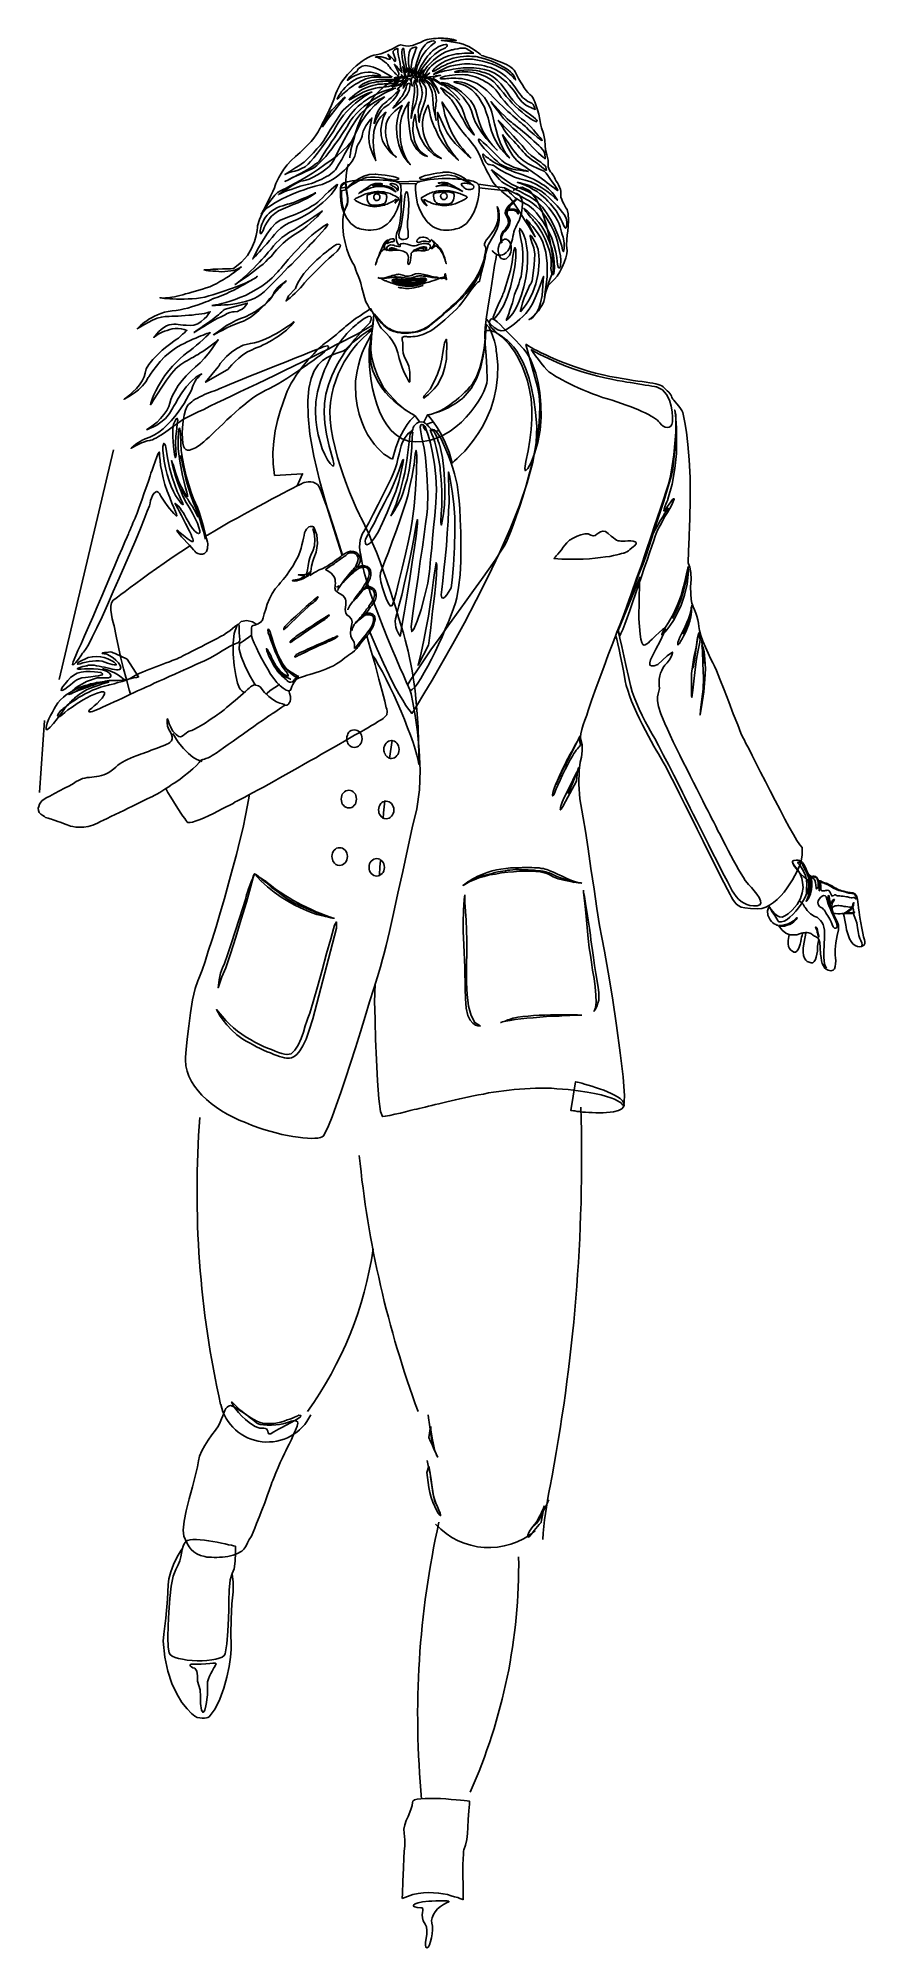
# Model space of a CAD drawing. Extents: x -27 to 49, y -117 to 57.
import ezdxf

# ---------------------------------------------------------------- set-up
doc = ezdxf.new("R2010")
doc.units = 0
doc.header["$LTSCALE"] = 25
doc.layers.get('0').update_dxf_attribs({"linetype": 'CONTINUOUS'})
for name, color, linetype in [('1', 7, 'CONTINUOUS'), ('2', 7, 'CONTINUOUS'), ('4', 7, 'CONTINUOUS'), ('5', 7, 'CONTINUOUS'), ('6', 7, 'CONTINUOUS'), ('7', 7, 'CONTINUOUS')]:
    doc.layers.add(name, color=color, linetype=linetype)

msp = doc.modelspace()

# ---------------------------------------------------------------- linework, layer by layer
for p, q in [((-19.85, 19.6), (-24.81, -1.4)), ((-26.16, -5.15), (-26.61, -11.75))]:
    msp.add_line(p, q)
for centre, radius, start, end in [((76.57, -48.27), 88.77, 175.6018, 192.6715), ((-137.38, -44.93), 160.36, 349.0652, 1.5755), ((96.27, -35.76), 94.08, 185.604, 200.2841), ((-29.46, -48.66), 33.72, 324.2084, 351.7499), ((-5.75, -66.78), 4.39, 192.6715, 334.1709), ((60.47, -83.15), 41.16, 169.0652, 175.7383), ((88.96, -96.17), 80.98, 167.4069, 185.437), ((14.49, -74.25), 6.58, 222.3365, 310.039), ((-33.84, -82.38), 51.06, 335.9296, 0.7923)]:
    msp.add_arc(centre, radius, start, end)
at = {"layer": '1', "linetype": 'CONTINUOUS'}
for points in [[(13.83, 55.69), (13.96, 55.66), (14.13, 55.6), (14.32, 55.54), (14.53, 55.47), (14.73, 55.41), (14.96, 55.32), (15.2, 55.24), (15.45, 55.15), (15.67, 55.06), (15.9, 54.96), (16.12, 54.85), (16.33, 54.74), (16.5, 54.61), (16.67, 54.48), (16.8, 54.34), (16.89, 54.19), (17.04, 53.89), (17.21, 53.59), (17.38, 53.29), (17.57, 53.01), (17.73, 52.73), (17.9, 52.49), (18.07, 52.3), (18.24, 52.13), (18.39, 52), (18.5, 51.83), (18.62, 51.64), (18.69, 51.45), (18.77, 51.27), (18.82, 51.08), (18.88, 50.89), (18.94, 50.72), (19.05, 50.31), (19.14, 49.84), (19.22, 49.47), (19.24, 49.3), (19.31, 49.07), (19.48, 48.55), (19.61, 47.93), (19.65, 47.46), (19.67, 47.06), (19.8, 46.6), (19.91, 46.11), (19.93, 45.68), (19.93, 45.51), (19.97, 45.34), (20.04, 45.19), (20.14, 45.04), (20.25, 44.91), (20.34, 44.78), (20.44, 44.64), (20.49, 44.51), (20.57, 44.36), (20.66, 44.19), (20.76, 44.03), (20.87, 43.84), (20.96, 43.63), (21.04, 43.44), (21.07, 43.26), (21.07, 43.09), (21.07, 42.92), (21.09, 42.73), (21.17, 42.52), (21.24, 42.32), (21.34, 42.11), (21.45, 41.92), (21.54, 41.76), (21.64, 41.6), (21.75, 41.19), (21.77, 40.61), (21.75, 40.03), (21.71, 39.62), (21.66, 39.28), (21.62, 38.83), (21.6, 38.34), (21.64, 37.83), (21.62, 37.55), (21.54, 37.18), (21.39, 36.75), (21.21, 36.31), (20.98, 35.88), (20.74, 35.51), (20.51, 35.21), (20.29, 35), (20.1, 34.83), (19.93, 34.63), (19.82, 34.4), (19.72, 34.16), (19.65, 33.93), (19.61, 33.74), (19.57, 33.61), (19.57, 33.58), (19.84, 35.45), (19.84, 35.81), (19.82, 36.67), (19.7, 37.7), (19.44, 38.62), (19.24, 39), (18.99, 39.37), (18.75, 39.71), (18.5, 40.03), (18.28, 40.29), (18.11, 40.5), (17.98, 40.63), (17.94, 40.69), (18.73, 39.11), (18.65, 39.24), (18.43, 39.58), (18.13, 40.09), (17.75, 40.65), (17.38, 41.25), (17.02, 41.81), (16.72, 42.26), (16.53, 42.52), (16.38, 42.69), (16.18, 42.86), (15.95, 43.03), (15.69, 43.24), (15.43, 43.48), (15.16, 43.74), (14.9, 44.06), (14.68, 44.44), (14.49, 44.81), (14.32, 45.11), (14.17, 45.38), (14.06, 45.62), (13.95, 45.83), (13.87, 46.03), (13.78, 46.24), (13.7, 46.46), (13.59, 46.73), (13.42, 47.01), (13.23, 47.31), (13.01, 47.59), (12.78, 47.87), (12.59, 48.12), (12.41, 48.32), (12.28, 48.45), (12.11, 48.66), (11.83, 49.03), (11.51, 49.52), (11.13, 50.05), (10.79, 50.57), (10.49, 51), (10.29, 51.32), (10.21, 51.44), (10.23, 51.34), (10.27, 51.1), (10.36, 50.74), (10.48, 50.27), (10.64, 49.73), (10.87, 49.15), (11.15, 48.55), (11.49, 47.95), (11.68, 47.68), (11.88, 47.42), (12.11, 47.14), (12.33, 46.88), (12.54, 46.65), (12.69, 46.48), (12.8, 46.35), (12.84, 46.31), (12.76, 46.39), (12.54, 46.58), (12.2, 46.86), (11.83, 47.23), (11.41, 47.65), (11.02, 48.12), (10.68, 48.6), (10.44, 49.09), (9.8, 50.5), (9.8, 50.33), (9.82, 49.93), (9.89, 49.41), (10.01, 48.88), (10.12, 48.6), (10.27, 48.27), (10.46, 47.91), (10.66, 47.51), (10.91, 47.12), (11.17, 46.75), (11.45, 46.41), (11.71, 46.11), (11.66, 46.16), (11.47, 46.31), (11.21, 46.56), (10.89, 46.88), (10.55, 47.29), (10.21, 47.76), (9.89, 48.3), (9.65, 48.88), (9.63, 48.92), (9.58, 49.02), (9.5, 49.17), (9.41, 49.41), (9.29, 49.71), (9.16, 50.1), (9.05, 50.59), (8.94, 51.15), (8.92, 51.12), (8.84, 50.99), (8.75, 50.8), (8.66, 50.55), (8.54, 50.27), (8.47, 49.95), (8.41, 49.62), (8.41, 49.3), (8.45, 48.96), (8.52, 48.56), (8.64, 48.15), (8.81, 47.72), (9.03, 47.31), (9.33, 46.91), (9.69, 46.56), (10.16, 46.26), (10.06, 46.3), (9.8, 46.41), (9.44, 46.63), (9.03, 47.01), (8.6, 47.51), (8.21, 48.23), (7.91, 49.15), (7.74, 50.29), (7.68, 50.09), (7.57, 49.54), (7.53, 48.77), (7.68, 47.91), (7.74, 47.72), (7.83, 47.53), (7.94, 47.33), (8.07, 47.12), (8.22, 46.93), (8.41, 46.75), (8.64, 46.6), (8.88, 46.46), (8.82, 46.48), (8.67, 46.52), (8.43, 46.63), (8.17, 46.82), (7.89, 47.1), (7.62, 47.51), (7.4, 48.04), (7.25, 48.73), (7.12, 50.03), (7.12, 50.85), (7.15, 51.3), (7.19, 51.44), (7.15, 51.4), (7.08, 51.27), (6.95, 51.06), (6.82, 50.8), (6.67, 50.48), (6.54, 50.12), (6.44, 49.71), (6.39, 49.3), (6.37, 48.87), (6.39, 48.4), (6.42, 47.91), (6.5, 47.42), (6.63, 46.95), (6.8, 46.5), (7.02, 46.09), (7.3, 45.71), (7.25, 45.75), (7.12, 45.9), (6.93, 46.15), (6.7, 46.48), (6.46, 46.93), (6.25, 47.51), (6.1, 48.21), (6.03, 49.02), (6.03, 49.22), (6.1, 49.75), (6.25, 50.42), (6.55, 51.12), (6.5, 51.08), (6.35, 50.97), (6.14, 50.82), (5.9, 50.59), (5.64, 50.35), (5.39, 50.07), (5.22, 49.77), (5.11, 49.45), (5.07, 49.11), (5.05, 48.73), (5.07, 48.32), (5.15, 47.93), (5.26, 47.51), (5.45, 47.1), (5.69, 46.73), (6.03, 46.39), (5.95, 46.43), (5.79, 46.58), (5.54, 46.78), (5.28, 47.08), (5, 47.44), (4.77, 47.89), (4.64, 48.38), (4.62, 48.94), (4.64, 49.09), (4.7, 49.48), (4.83, 49.99), (5.07, 50.5), (5.04, 50.48), (4.92, 50.38), (4.79, 50.25), (4.6, 50.07), (4.42, 49.82), (4.25, 49.52), (4.1, 49.15), (3.98, 48.73), (3.91, 47.81), (3.98, 46.95), (4.1, 46.31), (4.15, 46.07), (4.12, 46.13), (4.02, 46.31), (3.91, 46.58), (3.78, 46.91), (3.65, 47.31), (3.55, 47.74), (3.52, 48.21), (3.55, 48.66), (3.8, 49.97), (3.76, 49.93), (3.68, 49.82), (3.55, 49.67), (3.4, 49.47), (3.25, 49.24), (3.12, 49), (3.01, 48.75), (2.95, 48.53), (2.91, 48.32), (2.84, 48.13), (2.75, 47.95), (2.65, 47.76), (2.54, 47.57), (2.46, 47.38), (2.39, 47.18), (2.35, 46.95), (2.3, 46.71), (2.22, 46.48), (2.11, 46.24), (1.98, 46.01), (1.81, 45.79), (1.64, 45.58), (1.47, 45.38), (1.28, 45.19), (1.08, 45), (0.83, 44.79), (0.55, 44.59), (0.25, 44.38), (-0.07, 44.19), (-0.41, 44.03), (-0.76, 43.89), (-1.14, 43.8), (-1.4, 43.74), (-1.7, 43.65), (-2.04, 43.54), (-2.41, 43.41), (-2.81, 43.27), (-3.2, 43.11), (-3.61, 42.94), (-4.03, 42.75), (-4.42, 42.56), (-4.81, 42.36), (-5.17, 42.15), (-5.49, 41.94), (-5.77, 41.76), (-6.01, 41.55), (-6.2, 41.36), (-6.32, 41.17), (-6.26, 41.27), (-6.13, 41.53), (-5.94, 41.91), (-5.7, 42.36), (-5.47, 42.81), (-5.26, 43.24), (-5.11, 43.59), (-5.04, 43.8), (-4.98, 43.97), (-4.87, 44.23), (-4.72, 44.53), (-4.51, 44.89), (-4.25, 45.28), (-3.95, 45.68), (-3.59, 46.07), (-3.18, 46.46), (-2.77, 46.82), (-2.41, 47.18), (-2.08, 47.51), (-1.77, 47.83), (-1.51, 48.13), (-1.29, 48.42), (-1.12, 48.7), (-0.99, 48.94), (-0.86, 49.2), (-0.71, 49.5), (-0.52, 49.86), (-0.33, 50.25), (-0.11, 50.69), (0.1, 51.15), (0.31, 51.66), (0.49, 52.2), (0.61, 52.49), (0.76, 52.79), (0.93, 53.09), (1.11, 53.37), (1.34, 53.67), (1.56, 53.95), (1.83, 54.23), (2.09, 54.49), (2.35, 54.74), (2.63, 54.96), (2.9, 55.17), (3.18, 55.36), (3.44, 55.51), (3.7, 55.62), (3.97, 55.71), (4.19, 55.75), (4.62, 55.84), (5, 55.98), (5.35, 56.14), (5.67, 56.31), (5.95, 56.46), (6.22, 56.59), (6.44, 56.65), (6.67, 56.61), (6.87, 56.56), (7.1, 56.54), (7.3, 56.56), (7.51, 56.59), (7.74, 56.69), (7.98, 56.78), (8.24, 56.89), (8.52, 57.03), (8.67, 57.08), (8.84, 57.14), (9.03, 57.18), (9.24, 57.21), (9.44, 57.25), (9.67, 57.25), (9.87, 57.27), (10.1, 57.27), (10.33, 57.27), (10.53, 57.25), (10.74, 57.23), (10.92, 57.21), (11.11, 57.18), (11.26, 57.14), (11.41, 57.1), (11.52, 57.06), (10.16, 57.06), (10.23, 57.06), (10.42, 57.03), (10.7, 56.99), (11.06, 56.95), (11.43, 56.88), (11.81, 56.8), (12.14, 56.71), (12.43, 56.61), (12.67, 56.5), (12.91, 56.35), (13.16, 56.2), (13.36, 56.05), (13.55, 55.92), (13.7, 55.81), (13.8, 55.71), (13.83, 55.69)], [(6.03, 53.95), (6.01, 53.97), (5.95, 54.02), (5.86, 54.12), (5.77, 54.23), (5.65, 54.34), (5.54, 54.48), (5.43, 54.61), (5.35, 54.72), (5.26, 54.85), (5.13, 54.98), (4.96, 55.11), (4.77, 55.26), (4.58, 55.37), (4.4, 55.47), (4.25, 55.53), (4.12, 55.54), (4.13, 55.54), (4.21, 55.56), (4.3, 55.56), (4.43, 55.56), (4.55, 55.56), (4.68, 55.56), (4.81, 55.54), (4.9, 55.51), (5, 55.47), (5.09, 55.43), (5.2, 55.39), (5.32, 55.36), (5.41, 55.36), (5.47, 55.36), (5.48, 55.37), (5.47, 55.43), (5.35, 55.58), (5.28, 55.71), (5.26, 55.79), (5.3, 55.79), (5.41, 55.69), (5.54, 55.56), (5.69, 55.41), (5.79, 55.3), (5.84, 55.21), (5.92, 55.15), (5.95, 55.19), (5.94, 55.36), (5.86, 55.58), (5.79, 55.77), (5.73, 55.94), (5.75, 56.07), (5.86, 56.2), (6.03, 56.31), (6.16, 56.33), (6.18, 56.22), (6.16, 55.98), (6.24, 55.62), (6.33, 55.26), (6.39, 54.94), (6.42, 54.64), (6.5, 54.32), (6.54, 54.12), (6.5, 54.16), (6.42, 54.25), (6.33, 54.36), (6.24, 54.49), (6.12, 54.61), (6.03, 54.7), (5.94, 54.79), (5.88, 54.85), (5.86, 54.87), (6.25, 54.06), (6.25, 53.99), (6.24, 53.87), (6.16, 53.82), (6.03, 53.95)], [(6.76, 56.01), (6.78, 55.68), (6.84, 55.36), (6.87, 55.06), (6.93, 54.76), (6.95, 54.48), (6.95, 54.21), (6.91, 54.14), (6.84, 54.34), (6.74, 54.72), (6.63, 55.13), (6.57, 55.53), (6.54, 55.96), (6.57, 56.28), (6.65, 56.37), (6.72, 56.26), (6.76, 56.01)], [(7.85, 56.33), (7.81, 56.26), (7.74, 56.05), (7.62, 55.71), (7.49, 55.26), (7.38, 54.64), (7.34, 54.19), (7.29, 54.1), (7.19, 54.57), (7.14, 54.96), (7.15, 55.47), (7.21, 55.96), (7.32, 56.26), (7.42, 56.33), (7.53, 56.39), (7.64, 56.43), (7.74, 56.46), (7.81, 56.46), (7.87, 56.44), (7.89, 56.41), (7.85, 56.33)], [(9.54, 56.86), (9.5, 56.82), (9.37, 56.73), (9.2, 56.58), (8.99, 56.39), (8.77, 56.14), (8.56, 55.88), (8.36, 55.6), (8.21, 55.3), (8.09, 55), (7.98, 54.74), (7.91, 54.49), (7.83, 54.29), (7.77, 54.14), (7.74, 54.02), (7.68, 53.97), (7.62, 53.99), (7.64, 54.08), (7.7, 54.31), (7.77, 54.66), (7.91, 55.08), (8.06, 55.53), (8.22, 55.98), (8.43, 56.37), (8.66, 56.67), (8.86, 56.86), (9.07, 56.95), (9.24, 57.01), (9.41, 57.03), (9.52, 57.01), (9.59, 56.95), (9.59, 56.91), (9.54, 56.86)], [(8.17, 54.12), (8.21, 54.19), (8.34, 54.4), (8.54, 54.7), (8.81, 55.06), (9.14, 55.43), (9.56, 55.81), (10.01, 56.14), (10.53, 56.39), (10.55, 56.41), (10.59, 56.44), (10.64, 56.52), (10.68, 56.58), (10.68, 56.65), (10.64, 56.69), (10.53, 56.69), (10.33, 56.65), (10.08, 56.58), (9.87, 56.48), (9.69, 56.37), (9.5, 56.24), (9.35, 56.11), (9.2, 55.96), (9.05, 55.81), (8.9, 55.66), (8.88, 55.62), (8.81, 55.54), (8.73, 55.41), (8.62, 55.24), (8.51, 55.08), (8.39, 54.89), (8.28, 54.72), (8.21, 54.55), (8.07, 54.25), (8, 54.02), (8.02, 53.95), (8.17, 54.12)], [(13.12, 55.9), (13.1, 55.9), (13.05, 55.9), (12.93, 55.9), (12.8, 55.9), (12.65, 55.9), (12.46, 55.9), (12.26, 55.9), (12.03, 55.88), (11.79, 55.84), (11.54, 55.83), (11.3, 55.77), (11.04, 55.71), (10.79, 55.66), (10.57, 55.56), (10.33, 55.47), (10.12, 55.36), (9.74, 55.13), (9.46, 54.92), (9.24, 54.74), (9.09, 54.59), (8.96, 54.44), (8.88, 54.31), (8.82, 54.19), (8.77, 54.08), (8.69, 54.01), (8.54, 53.89), (8.45, 53.89), (8.52, 54.16), (8.66, 54.4), (8.84, 54.68), (9.11, 54.96), (9.42, 55.26), (9.76, 55.54), (10.16, 55.81), (10.57, 56.01), (11, 56.18), (11.06, 56.2), (11.19, 56.22), (11.39, 56.28), (11.64, 56.31), (11.88, 56.35), (12.13, 56.37), (12.33, 56.35), (12.48, 56.29), (12.59, 56.22), (12.71, 56.14), (12.8, 56.07), (12.91, 56.01), (12.99, 55.96), (13.06, 55.94), (13.1, 55.9), (13.12, 55.9)], [(5.47, 53.84), (5.32, 53.93), (5.05, 54.08), (4.73, 54.25), (4.36, 54.44), (3.95, 54.61), (3.57, 54.72), (3.22, 54.76), (2.91, 54.7), (2.71, 54.59), (2.58, 54.49), (2.52, 54.42), (2.48, 54.36), (2.46, 54.31), (2.45, 54.27), (2.41, 54.21), (2.31, 54.16), (2.18, 54.08), (2.03, 53.95), (1.88, 53.8), (1.73, 53.67), (1.62, 53.52), (1.55, 53.42), (1.55, 53.41), (1.6, 53.44), (1.75, 53.56), (1.96, 53.69), (2.2, 53.82), (2.5, 53.95), (2.8, 54.06), (3.12, 54.14), (3.44, 54.17), (3.72, 54.16), (3.98, 54.1), (4.21, 54.04), (4.38, 53.97), (4.51, 53.91), (4.57, 53.87), (4.57, 53.84), (4.49, 53.82), (4.34, 53.84), (4.12, 53.86), (3.82, 53.86), (3.5, 53.84), (3.16, 53.78), (2.8, 53.71), (2.45, 53.57), (2.11, 53.41), (1.81, 53.2), (1.56, 52.97), (1.34, 52.75), (1.17, 52.56), (1.02, 52.39), (0.91, 52.22), (0.81, 52.07), (0.74, 51.96), (0.68, 51.85), (0.61, 51.72), (0.63, 51.7), (0.76, 51.81), (1.04, 52.07), (1.13, 52.17), (1.25, 52.28), (1.4, 52.39), (1.55, 52.52), (1.71, 52.66), (1.9, 52.8), (2.11, 52.94), (2.31, 53.07), (2.54, 53.2), (2.77, 53.33), (2.99, 53.44), (3.23, 53.54), (3.48, 53.61), (3.74, 53.67), (3.98, 53.71), (4.23, 53.71), (4.68, 53.69), (5.04, 53.69), (5.3, 53.69), (5.47, 53.69), (5.58, 53.71), (5.62, 53.74), (5.56, 53.78), (5.47, 53.84)], [(9.95, 52.2), (9.91, 52.26), (9.84, 52.41), (9.73, 52.64), (9.56, 52.88), (9.37, 53.14), (9.18, 53.37), (8.96, 53.54), (8.75, 53.61), (8.67, 53.63), (8.52, 53.65), (8.39, 53.63), (8.39, 53.54), (8.49, 53.41), (8.56, 53.27), (8.64, 53.2), (8.66, 53.16), (8.64, 53.18), (8.58, 53.24), (8.49, 53.33), (8.39, 53.42), (8.3, 53.52), (8.21, 53.59), (8.11, 53.67), (8.06, 53.69), (7.98, 53.67), (7.94, 53.57), (7.94, 53.44), (7.96, 53.26), (7.91, 53.35), (7.76, 53.56), (7.59, 53.71), (7.44, 53.63), (7.38, 53.41), (7.42, 53.18), (7.45, 52.97), (7.49, 52.9), (7.47, 52.95), (7.42, 53.11), (7.38, 53.27), (7.34, 53.41), (7.27, 53.59), (7.15, 53.56), (7.04, 53.42), (6.95, 53.29), (6.91, 53.2), (6.82, 52.99), (6.72, 52.79), (6.65, 52.69), (6.67, 52.75), (6.7, 52.88), (6.74, 52.99), (6.76, 53.07), (6.8, 53.14), (6.85, 53.27), (6.93, 53.41), (6.97, 53.48), (6.95, 53.48), (6.87, 53.44), (6.76, 53.35), (6.67, 53.2), (6.59, 53.07), (6.42, 52.86), (6.25, 52.69), (6.12, 52.58), (6.16, 52.64), (6.25, 52.75), (6.37, 52.88), (6.44, 52.99), (6.46, 53.05), (6.42, 53.05), (6.35, 53.03), (6.22, 52.97), (6.2, 52.97), (6.14, 52.95), (6.05, 52.92), (5.95, 52.9), (5.86, 52.88), (5.77, 52.84), (5.67, 52.82), (5.64, 52.82), (5.65, 52.82), (5.73, 52.84), (5.82, 52.86), (5.95, 52.9), (6.09, 52.95), (6.22, 53.01), (6.35, 53.07), (6.44, 53.14), (6.5, 53.2), (6.59, 53.31), (6.65, 53.41), (6.63, 53.42), (6.57, 53.41), (6.5, 53.37), (6.4, 53.35), (6.29, 53.31), (6.18, 53.29), (6.07, 53.27), (5.95, 53.26), (5.84, 53.24), (5.86, 53.24), (5.94, 53.26), (6.03, 53.27), (6.14, 53.29), (6.27, 53.33), (6.4, 53.37), (6.52, 53.41), (6.63, 53.46), (6.7, 53.56), (6.61, 53.61), (6.46, 53.65), (6.35, 53.67), (6.24, 53.67), (6.07, 53.67), (5.92, 53.65), (5.86, 53.65), (5.88, 53.65), (5.94, 53.67), (6.01, 53.67), (6.1, 53.69), (6.2, 53.71), (6.29, 53.71), (6.37, 53.72), (6.42, 53.72), (6.5, 53.71), (6.57, 53.69), (6.63, 53.69), (6.61, 53.74), (6.54, 53.84), (6.5, 53.91), (6.48, 53.93), (6.5, 53.91), (6.59, 53.82), (6.72, 53.67), (6.84, 53.57), (6.87, 53.59), (6.82, 53.84), (6.72, 54.19), (6.65, 54.51), (6.61, 54.66), (6.67, 54.51), (6.78, 54.16), (6.91, 53.8), (7.01, 53.59), (7.04, 53.63), (7.08, 53.78), (7.1, 53.97), (7.1, 54.08), (7.1, 54.17), (7.1, 54.32), (7.08, 54.48), (7.08, 54.53), (7.1, 54.46), (7.12, 54.31), (7.14, 54.16), (7.15, 54.06), (7.17, 53.97), (7.25, 53.8), (7.32, 53.74), (7.4, 53.91), (7.44, 54.1), (7.49, 54.31), (7.55, 54.46), (7.57, 54.53), (7.55, 54.44), (7.53, 54.25), (7.49, 54.04), (7.49, 53.91), (7.51, 53.86), (7.57, 53.8), (7.62, 53.8), (7.7, 53.86), (7.77, 53.97), (7.83, 54.08), (7.89, 54.17), (7.91, 54.21), (7.89, 54.12), (7.83, 53.95), (7.77, 53.76), (7.77, 53.67), (7.85, 53.69), (7.96, 53.76), (8.07, 53.84), (8.17, 53.91), (8.24, 54.01), (8.34, 54.16), (8.43, 54.29), (8.49, 54.36), (8.45, 54.29), (8.37, 54.14), (8.28, 53.95), (8.24, 53.84), (8.24, 53.78), (8.22, 53.72), (8.24, 53.69), (8.34, 53.69), (8.41, 53.71), (8.52, 53.74), (8.64, 53.82), (8.77, 53.89), (8.88, 53.95), (8.97, 54.02), (9.05, 54.06), (9.07, 54.08), (8.99, 54.02), (8.84, 53.89), (8.71, 53.78), (8.71, 53.71), (8.79, 53.71), (8.9, 53.71), (9.05, 53.72), (9.22, 53.74), (9.37, 53.76), (9.54, 53.78), (9.65, 53.82), (9.74, 53.84), (10.08, 53.87), (10.06, 53.87), (10.01, 53.86), (9.93, 53.86), (9.84, 53.84), (9.73, 53.8), (9.63, 53.78), (9.56, 53.74), (9.52, 53.72), (9.46, 53.67), (9.42, 53.63), (9.44, 53.59), (9.5, 53.54), (9.56, 53.5), (9.67, 53.42), (9.78, 53.33), (9.91, 53.24), (10.03, 53.12), (10.14, 53.05), (10.21, 52.99), (10.23, 52.97), (10.19, 52.99), (10.1, 53.05), (9.97, 53.14), (9.8, 53.24), (9.63, 53.33), (9.48, 53.42), (9.37, 53.5), (9.31, 53.54), (9.26, 53.56), (9.22, 53.52), (9.24, 53.46), (9.29, 53.39), (9.37, 53.29), (9.46, 53.14), (9.58, 52.95), (9.69, 52.75), (9.78, 52.54), (9.87, 52.37), (9.93, 52.24), (9.95, 52.2)], [(16.89, 53.52), (16.89, 53.54), (16.89, 53.57), (16.87, 53.63), (16.83, 53.71), (16.8, 53.8), (16.72, 53.91), (16.61, 54.04), (16.48, 54.19), (16.29, 54.34), (16.08, 54.49), (15.8, 54.66), (15.48, 54.83), (15.11, 55.02), (14.66, 55.19), (14.13, 55.37), (13.55, 55.54), (13.53, 55.54), (13.44, 55.56), (13.33, 55.58), (13.16, 55.6), (12.95, 55.6), (12.73, 55.62), (12.46, 55.62), (12.18, 55.6), (11.86, 55.56), (11.54, 55.51), (11.23, 55.43), (10.89, 55.32), (10.55, 55.19), (10.21, 55.02), (9.89, 54.79), (9.58, 54.55), (9.56, 54.53), (9.48, 54.46), (9.42, 54.38), (9.37, 54.31), (9.35, 54.25), (9.41, 54.23), (9.54, 54.29), (9.8, 54.44), (9.97, 54.53), (10.14, 54.64), (10.33, 54.74), (10.51, 54.81), (10.7, 54.91), (10.91, 54.98), (11.09, 55.06), (11.32, 55.13), (11.52, 55.19), (11.73, 55.24), (11.94, 55.28), (12.16, 55.32), (12.37, 55.34), (12.58, 55.36), (12.78, 55.36), (12.99, 55.34), (13.46, 55.26), (13.91, 55.17), (14.36, 55.06), (14.75, 54.92), (15.13, 54.77), (15.45, 54.62), (15.75, 54.48), (15.97, 54.34), (16.18, 54.19), (16.37, 54.02), (16.55, 53.86), (16.72, 53.69), (16.85, 53.56), (16.93, 53.48), (16.95, 53.46), (16.89, 53.52)], [(9.54, 53.99), (9.58, 54.01), (9.71, 54.04), (9.89, 54.12), (10.16, 54.19), (10.48, 54.27), (10.85, 54.36), (11.24, 54.44), (11.69, 54.51), (12.14, 54.55), (12.63, 54.57), (13.12, 54.57), (13.61, 54.51), (14.1, 54.42), (14.56, 54.27), (15.01, 54.06), (15.43, 53.8), (15.8, 53.5), (16.1, 53.24), (16.35, 52.97), (16.57, 52.73), (16.74, 52.51), (16.89, 52.3), (17.02, 52.11), (17.13, 51.92), (17.25, 51.75), (17.38, 51.59), (17.51, 51.44), (17.68, 51.29), (17.87, 51.15), (18.11, 51.02), (18.39, 50.89), (18.73, 50.76), (18.71, 50.84), (18.65, 51.02), (18.54, 51.21), (18.41, 51.32), (18.32, 51.36), (18.2, 51.42), (18.05, 51.49), (17.9, 51.6), (17.75, 51.72), (17.58, 51.85), (17.44, 52.02), (17.28, 52.2), (17.12, 52.45), (16.93, 52.73), (16.68, 53.07), (16.4, 53.41), (16.05, 53.76), (15.65, 54.08), (15.18, 54.36), (14.66, 54.59), (14.38, 54.66), (14.1, 54.74), (13.81, 54.79), (13.53, 54.83), (13.27, 54.87), (13.01, 54.89), (12.74, 54.91), (12.5, 54.91), (12.26, 54.91), (12.03, 54.89), (11.83, 54.87), (11.62, 54.83), (11.43, 54.81), (11.26, 54.77), (11.11, 54.74), (10.96, 54.7), (10.68, 54.61), (10.38, 54.48), (10.08, 54.32), (9.82, 54.19), (9.59, 54.06), (9.46, 53.99), (9.44, 53.95), (9.54, 53.99)], [(12.56, 54.19), (12.8, 54.17), (13.08, 54.12), (13.44, 54.04), (13.81, 53.93), (14.19, 53.78), (14.58, 53.56), (14.94, 53.29), (15.26, 52.95), (15.54, 52.6), (15.82, 52.26), (16.08, 51.94), (16.37, 51.64), (16.63, 51.34), (16.91, 51.06), (17.21, 50.78), (17.53, 50.5), (17.83, 50.23), (18.11, 50.03), (18.35, 49.86), (18.58, 49.75), (18.73, 49.67), (18.84, 49.63), (18.9, 49.67), (18.88, 49.77), (18.77, 49.9), (18.56, 50.07), (18.3, 50.27), (17.98, 50.5), (17.62, 50.74), (17.28, 51), (16.95, 51.3), (16.67, 51.6), (16.42, 51.94), (16.16, 52.32), (15.88, 52.71), (15.58, 53.09), (15.26, 53.44), (14.9, 53.74), (14.49, 53.97), (14.06, 54.12), (14, 54.14), (13.87, 54.17), (13.65, 54.25), (13.34, 54.31), (13.01, 54.36), (12.61, 54.38), (12.2, 54.36), (11.79, 54.31), (11.47, 54.23), (11.36, 54.19), (11.39, 54.17), (11.54, 54.17), (11.79, 54.17), (12.05, 54.19), (12.33, 54.19), (12.56, 54.19)], [(5.99, 52.71), (5.95, 52.69), (5.84, 52.66), (5.69, 52.58), (5.47, 52.49), (5.2, 52.35), (4.9, 52.2), (4.57, 52.02), (4.21, 51.81), (3.85, 51.59), (3.48, 51.32), (3.1, 51.04), (2.75, 50.74), (2.41, 50.4), (2.09, 50.05), (1.81, 49.67), (1.56, 49.26), (1.55, 49.22), (1.47, 49.11), (1.38, 48.94), (1.23, 48.72), (1.06, 48.45), (0.85, 48.15), (0.63, 47.83), (0.38, 47.5), (0.12, 47.14), (-0.14, 46.8), (-0.42, 46.46), (-0.71, 46.15), (-0.99, 45.86), (-1.25, 45.62), (-1.51, 45.41), (-1.77, 45.28), (-2.26, 45.08), (-2.69, 44.87), (-3.11, 44.68), (-3.46, 44.51), (-3.74, 44.36), (-3.97, 44.25), (-4.1, 44.18), (-4.16, 44.16), (-4.12, 44.18), (-4.05, 44.21), (-3.9, 44.29), (-3.71, 44.38), (-3.5, 44.49), (-3.24, 44.63), (-2.98, 44.76), (-2.69, 44.91), (-2.41, 45.08), (-2.13, 45.24), (-1.87, 45.39), (-1.62, 45.56), (-1.4, 45.73), (-1.19, 45.88), (-1.04, 46.01), (-0.95, 46.15), (-0.86, 46.3), (-0.72, 46.5), (-0.56, 46.76), (-0.35, 47.08), (-0.12, 47.42), (0.1, 47.78), (0.36, 48.15), (0.63, 48.55), (0.89, 48.94), (1.15, 49.32), (1.41, 49.67), (1.66, 50.01), (1.88, 50.31), (2.09, 50.57), (2.26, 50.78), (2.41, 50.93), (2.54, 51.04), (2.69, 51.17), (2.86, 51.3), (3.03, 51.44), (3.22, 51.57), (3.4, 51.7), (3.61, 51.83), (3.82, 51.94), (4.04, 52.07), (4.28, 52.19), (4.55, 52.3), (4.81, 52.39), (5.07, 52.49), (5.37, 52.58), (5.67, 52.66), (5.99, 52.71)], [(5.99, 53.07), (5.95, 53.05), (5.86, 53.03), (5.71, 52.97), (5.52, 52.92), (5.32, 52.86), (5.09, 52.82), (4.87, 52.79), (4.66, 52.77), (4.43, 52.75), (4.13, 52.69), (3.78, 52.6), (3.4, 52.49), (3.01, 52.32), (2.62, 52.13), (2.24, 51.92), (1.88, 51.68), (1.86, 51.68), (1.81, 51.66), (1.77, 51.64), (1.73, 51.64), (1.73, 51.68), (1.81, 51.77), (1.98, 51.9), (2.24, 52.13), (2.58, 52.37), (2.91, 52.58), (3.25, 52.73), (3.59, 52.86), (3.89, 52.94), (4.15, 53.01), (4.36, 53.05), (4.51, 53.07), (4.64, 53.07), (4.77, 53.07), (4.92, 53.09), (5.07, 53.09), (5.22, 53.09), (5.37, 53.09), (5.5, 53.11), (5.64, 53.12), (5.77, 53.14), (5.9, 53.18), (6.03, 53.2), (6.12, 53.2), (6.18, 53.2), (6.2, 53.18), (6.14, 53.12), (5.99, 53.07)], [(5.97, 53.54), (5.88, 53.52), (5.79, 53.52), (5.65, 53.5), (5.5, 53.48), (5.34, 53.48), (5.17, 53.48), (4.98, 53.48), (4.81, 53.48), (4.62, 53.48), (4.43, 53.48), (4.21, 53.46), (4, 53.44), (3.78, 53.39), (3.55, 53.33), (3.33, 53.26), (3.12, 53.16), (2.93, 53.05), (2.78, 52.95), (2.69, 52.88), (2.63, 52.82), (2.62, 52.77), (2.67, 52.77), (2.77, 52.79), (2.93, 52.86), (3.12, 52.95), (3.33, 53.03), (3.55, 53.11), (3.78, 53.18), (4, 53.22), (4.23, 53.27), (4.43, 53.29), (4.62, 53.31), (4.81, 53.31), (5.04, 53.33), (5.26, 53.33), (5.48, 53.33), (5.69, 53.35), (5.88, 53.37), (6.03, 53.39), (6.14, 53.42), (6.22, 53.46), (6.29, 53.5), (6.35, 53.54), (6.37, 53.56), (6.35, 53.57), (6.29, 53.57), (6.16, 53.57), (5.97, 53.54)], [(4, 49.45), (4.02, 49.5), (4.1, 49.65), (4.19, 49.88), (4.34, 50.14), (4.49, 50.4), (4.68, 50.67), (4.88, 50.89), (5.11, 51.06), (5.34, 51.19), (5.54, 51.38), (5.71, 51.57), (5.88, 51.79), (6.03, 52), (6.16, 52.2), (6.25, 52.39), (6.31, 52.54), (6.27, 52.51), (6.16, 52.39), (5.99, 52.24), (5.8, 52.05), (5.58, 51.85), (5.35, 51.66), (5.15, 51.47), (4.98, 51.34), (4.81, 51.21), (4.68, 51.06), (4.55, 50.89), (4.43, 50.72), (4.34, 50.57), (4.27, 50.42), (4.21, 50.27), (4.15, 50.16), (4.08, 49.92), (4.04, 49.69), (4, 49.52), (4, 49.45)], [(5.71, 50.85), (5.75, 50.89), (5.88, 50.99), (6.05, 51.12), (6.25, 51.29), (6.48, 51.47), (6.69, 51.7), (6.87, 51.9), (7.02, 52.11), (7.19, 52.49), (7.27, 52.82), (7.29, 53.05), (7.29, 53.12), (7.25, 53.14), (7.15, 53.14), (7.04, 53.09), (6.97, 52.94), (6.93, 52.75), (6.87, 52.56), (6.78, 52.39), (6.7, 52.22), (6.61, 52.07), (6.52, 51.94), (6.44, 51.83), (6.39, 51.75), (6.33, 51.66), (6.24, 51.53), (6.12, 51.38), (6.01, 51.23), (5.9, 51.1), (5.8, 50.97), (5.73, 50.89), (5.71, 50.85)], [(7.94, 52.84), (7.98, 52.54), (7.96, 52.13), (7.91, 51.68), (7.81, 51.32), (7.68, 50.99), (7.55, 50.61), (7.44, 50.25), (7.38, 49.93), (7.4, 50.12), (7.45, 50.57), (7.51, 51.08), (7.57, 51.44), (7.61, 51.66), (7.64, 51.89), (7.66, 52.11), (7.7, 52.32), (7.68, 52.67), (7.64, 53.2), (7.7, 53.42), (7.94, 52.84)], [(8.66, 52.88), (8.75, 52.6), (8.75, 52.13), (8.67, 51.6), (8.49, 51.04), (8.43, 50.89), (8.3, 50.52), (8.17, 50.03), (8.13, 49.58), (8.09, 49.75), (8.06, 50.18), (8.04, 50.69), (8.13, 51.15), (8.26, 51.53), (8.36, 51.89), (8.39, 52.15), (8.41, 52.24), (8.39, 52.34), (8.37, 52.52), (8.32, 52.75), (8.26, 52.9), (8.24, 52.95), (8.21, 53.09), (8.15, 53.24), (8.13, 53.41), (8.13, 53.48), (8.21, 53.46), (8.37, 53.27), (8.66, 52.88)], [(9.22, 53.05), (9.31, 52.95), (9.41, 52.8), (9.48, 52.6), (9.58, 52.37), (9.63, 52.11), (9.67, 51.83), (9.69, 51.53), (9.65, 51.25), (9.63, 51.08), (9.59, 50.69), (9.59, 50.2), (9.67, 49.75), (9.63, 49.92), (9.54, 50.33), (9.42, 50.84), (9.39, 51.3), (9.37, 51.7), (9.35, 52.05), (9.31, 52.3), (9.29, 52.39), (9.26, 52.49), (9.16, 52.69), (9.07, 52.92), (8.97, 53.07), (8.92, 53.12), (8.81, 53.24), (8.71, 53.35), (8.62, 53.46), (8.6, 53.52), (8.67, 53.48), (8.86, 53.33), (9.22, 53.05)], [(10.53, 53.56), (10.66, 53.57), (10.83, 53.59), (11.02, 53.61), (11.24, 53.61), (11.47, 53.61), (11.71, 53.59), (11.98, 53.57), (12.24, 53.52), (12.52, 53.46), (12.82, 53.37), (13.12, 53.26), (13.42, 53.11), (13.72, 52.92), (14.02, 52.71), (14.32, 52.47), (14.62, 52.17), (14.9, 51.87), (15.18, 51.57), (15.46, 51.3), (15.73, 51.04), (15.99, 50.8), (16.23, 50.57), (16.46, 50.37), (16.68, 50.16), (16.89, 49.99), (17.08, 49.82), (17.27, 49.65), (17.44, 49.52), (17.58, 49.39), (17.72, 49.28), (17.83, 49.18), (17.92, 49.09), (18.13, 48.9), (18.37, 48.68), (18.64, 48.45), (18.9, 48.23), (19.12, 48.06), (19.29, 47.95), (19.37, 47.91), (19.33, 47.98), (19.2, 48.17), (19.01, 48.38), (18.8, 48.62), (18.58, 48.88), (18.32, 49.17), (18.05, 49.43), (17.77, 49.67), (17.49, 49.9), (17.19, 50.14), (16.87, 50.46), (16.55, 50.8), (16.22, 51.15), (15.91, 51.51), (15.63, 51.85), (15.41, 52.17), (15.22, 52.43), (15.13, 52.54), (15.01, 52.67), (14.88, 52.79), (14.73, 52.92), (14.56, 53.05), (14.36, 53.18), (14.17, 53.29), (13.95, 53.42), (13.72, 53.52), (13.49, 53.63), (13.25, 53.72), (13.01, 53.8), (12.76, 53.86), (12.54, 53.91), (12.29, 53.93), (12.07, 53.95), (11.41, 53.93), (10.89, 53.87), (10.49, 53.8), (10.21, 53.71), (10.08, 53.63), (10.08, 53.56), (10.23, 53.54), (10.53, 53.56)], [(10.21, 52.67), (10.42, 52.54), (10.66, 52.37), (10.92, 52.19), (11.23, 51.94), (11.51, 51.66), (11.77, 51.3), (12.01, 50.89), (12.2, 50.4), (12.37, 49.92), (12.58, 49.48), (12.76, 49.11), (12.95, 48.79), (13.08, 48.56), (13.16, 48.43), (13.16, 48.4), (13.06, 48.49), (12.89, 48.66), (12.74, 48.85), (12.58, 49.07), (12.43, 49.32), (12.26, 49.6), (12.11, 49.88), (11.94, 50.18), (11.79, 50.48), (11.62, 50.76), (11.47, 51.02), (11.32, 51.27), (11.19, 51.45), (11.08, 51.62), (10.96, 51.75), (10.87, 51.87), (10.79, 51.92), (10.7, 52), (10.57, 52.13), (10.4, 52.3), (10.27, 52.47), (10.16, 52.6), (10.08, 52.71), (10.1, 52.73), (10.21, 52.67)], [(10.4, 53.2), (10.72, 53.11), (11.11, 52.92), (11.56, 52.67), (11.99, 52.35), (12.43, 51.98), (12.8, 51.57), (13.12, 51.12), (13.31, 50.65), (13.46, 50.1), (13.61, 49.62), (13.76, 49.18), (13.95, 48.77), (14.17, 48.36), (14.45, 47.95), (14.81, 47.51), (15.26, 47.03), (15.18, 47.1), (14.96, 47.33), (14.64, 47.66), (14.26, 48.1), (13.89, 48.58), (13.53, 49.11), (13.23, 49.62), (13.06, 50.12), (12.91, 50.63), (12.69, 51.1), (12.43, 51.49), (12.14, 51.87), (11.84, 52.17), (11.58, 52.41), (11.34, 52.6), (11.15, 52.71), (10.96, 52.8), (10.76, 52.9), (10.53, 52.99), (10.34, 53.09), (10.21, 53.16), (10.16, 53.2), (10.21, 53.22), (10.4, 53.2)], [(11.49, 53.31), (11.73, 53.29), (11.98, 53.26), (12.24, 53.18), (12.48, 53.09), (12.73, 52.97), (12.99, 52.82), (13.23, 52.66), (13.46, 52.49), (13.68, 52.28), (13.89, 52.05), (14.08, 51.83), (14.26, 51.59), (14.41, 51.32), (14.56, 51.06), (14.66, 50.78), (14.75, 50.5), (14.88, 49.99), (15.01, 49.45), (15.15, 48.88), (15.31, 48.3), (15.52, 47.74), (15.77, 47.21), (16.05, 46.73), (16.38, 46.31), (16.33, 46.37), (16.14, 46.54), (15.9, 46.8), (15.6, 47.16), (15.28, 47.61), (14.98, 48.15), (14.73, 48.77), (14.55, 49.45), (14.43, 49.97), (14.26, 50.48), (14.08, 50.97), (13.83, 51.42), (13.57, 51.83), (13.27, 52.2), (12.93, 52.54), (12.56, 52.8), (12.37, 52.9), (12.13, 52.99), (11.86, 53.09), (11.6, 53.16), (11.41, 53.22), (11.3, 53.27), (11.32, 53.29), (11.49, 53.31)], [(4.98, 51.89), (4.9, 51.83), (4.7, 51.68), (4.42, 51.44), (4.04, 51.12), (3.63, 50.69), (3.22, 50.18), (2.82, 49.6), (2.48, 48.94), (2.33, 48.6), (2.11, 48.17), (1.86, 47.68), (1.58, 47.18), (1.3, 46.65), (1.04, 46.16), (0.78, 45.73), (0.57, 45.39), (0.48, 45.24), (0.34, 45.11), (0.19, 44.98), (0.03, 44.85), (-0.14, 44.72), (-0.35, 44.61), (-0.56, 44.49), (-0.78, 44.38), (-1.01, 44.27), (-1.25, 44.18), (-1.49, 44.08), (-1.74, 43.99), (-2, 43.91), (-2.26, 43.84), (-2.51, 43.78), (-2.77, 43.73), (-2.83, 43.71), (-3.01, 43.65), (-3.26, 43.56), (-3.58, 43.44), (-3.91, 43.33), (-4.23, 43.2), (-4.53, 43.07), (-4.76, 42.96), (-4.68, 43.01), (-4.48, 43.16), (-4.18, 43.37), (-3.8, 43.59), (-3.43, 43.82), (-3.05, 44.03), (-2.73, 44.18), (-2.49, 44.23), (-2.24, 44.27), (-1.93, 44.38), (-1.57, 44.57), (-1.17, 44.78), (-0.78, 45.02), (-0.42, 45.28), (-0.12, 45.53), (0.08, 45.75), (0.25, 46.01), (0.46, 46.41), (0.68, 46.86), (0.96, 47.4), (1.26, 47.98), (1.58, 48.58), (1.96, 49.2), (2.35, 49.8), (2.78, 50.37), (3.23, 50.82), (3.68, 51.17), (4.1, 51.45), (4.45, 51.66), (4.73, 51.79), (4.9, 51.87), (4.98, 51.89)], [(3.8, 52.35), (3.78, 52.34), (3.7, 52.3), (3.59, 52.24), (3.44, 52.15), (3.25, 52.04), (3.05, 51.89), (2.8, 51.72), (2.56, 51.53), (2.3, 51.32), (2.03, 51.08), (1.75, 50.82), (1.47, 50.53), (1.21, 50.23), (0.96, 49.9), (0.72, 49.54), (0.49, 49.17), (0.27, 48.77), (-0.05, 48.28), (-0.41, 47.78), (-0.8, 47.25), (-1.17, 46.75), (-1.53, 46.31), (-1.81, 45.98), (-2.02, 45.75), (-2.32, 45.51), (-2.64, 45.34), (-2.96, 45.21), (-3.26, 45.11), (-3.54, 45.04), (-3.78, 44.98), (-3.99, 44.89), (-4.16, 44.79), (-4.1, 44.83), (-3.95, 44.93), (-3.71, 45.08), (-3.44, 45.26), (-3.16, 45.43), (-2.9, 45.6), (-2.69, 45.73), (-2.54, 45.83), (-2.39, 45.94), (-2.17, 46.16), (-1.87, 46.45), (-1.55, 46.78), (-1.23, 47.14), (-0.95, 47.46), (-0.72, 47.72), (-0.59, 47.91), (-0.48, 48.12), (-0.27, 48.45), (-0.01, 48.88), (0.27, 49.33), (0.55, 49.78), (0.83, 50.2), (1.04, 50.52), (1.17, 50.69), (1.64, 51.12), (2.09, 51.47), (2.54, 51.77), (2.93, 52), (3.29, 52.17), (3.55, 52.28), (3.74, 52.34), (3.8, 52.35)], [(1.25, 51.72), (1.17, 51.64), (0.98, 51.42), (0.72, 51.08), (0.4, 50.7), (0.06, 50.27), (-0.26, 49.84), (-0.52, 49.47), (-0.71, 49.17), (0.08, 50.65), (0.16, 50.72), (0.34, 50.91), (0.59, 51.17), (0.87, 51.45), (1.11, 51.7), (1.28, 51.85), (1.34, 51.87), (1.25, 51.72)], [(14.66, 51.49), (14.71, 51.44), (14.85, 51.27), (15.07, 51.04), (15.33, 50.76), (15.62, 50.44), (15.91, 50.16), (16.18, 49.9), (16.42, 49.69), (16.55, 49.6), (16.7, 49.47), (16.91, 49.32), (17.12, 49.13), (17.36, 48.94), (17.6, 48.73), (17.87, 48.51), (18.11, 48.3), (18.37, 48.08), (18.62, 47.85), (18.84, 47.65), (19.05, 47.44), (19.24, 47.27), (19.39, 47.1), (19.48, 46.97), (19.55, 46.86), (19.57, 46.78), (19.61, 46.6), (19.65, 46.39), (19.65, 46.26), (19.59, 46.26), (19.46, 46.37), (19.27, 46.54), (19.03, 46.76), (18.77, 47.03), (18.48, 47.31), (18.22, 47.59), (17.96, 47.85), (17.68, 48.12), (17.38, 48.42), (17.04, 48.73), (16.7, 49.05), (16.37, 49.37), (16.08, 49.67), (15.84, 49.93), (15.65, 50.16), (15.5, 50.37), (15.33, 50.59), (15.16, 50.82), (15.01, 51.02), (14.86, 51.21), (14.75, 51.36), (14.68, 51.45), (14.66, 51.49)], [(15.35, 49.77), (15.43, 49.69), (15.65, 49.47), (15.95, 49.13), (16.35, 48.73), (16.76, 48.3), (17.15, 47.85), (17.53, 47.44), (17.81, 47.1), (18.07, 46.8), (18.35, 46.54), (18.67, 46.31), (18.95, 46.11), (19.24, 45.92), (19.44, 45.75), (19.61, 45.62), (19.69, 45.51), (19.74, 45.32), (19.76, 45.19), (19.69, 45.19), (19.48, 45.36), (19.31, 45.51), (19.12, 45.66), (18.9, 45.83), (18.67, 45.98), (18.43, 46.15), (18.2, 46.33), (17.98, 46.52), (17.77, 46.71), (17.62, 46.88), (17.47, 47.05), (17.3, 47.23), (17.13, 47.44), (16.97, 47.65), (16.78, 47.85), (16.59, 48.04), (16.42, 48.21), (16.25, 48.4), (16.07, 48.62), (15.88, 48.88), (15.73, 49.15), (15.58, 49.39), (15.46, 49.58), (15.37, 49.71), (15.35, 49.77)], [(18.13, 45.08), (18.05, 45.09), (17.85, 45.15), (17.55, 45.23), (17.17, 45.34), (16.76, 45.47), (16.37, 45.64), (15.99, 45.84), (15.69, 46.07), (15.39, 46.35), (15.03, 46.71), (14.68, 47.08), (14.32, 47.44), (13.98, 47.74), (13.74, 47.96), (13.59, 48.04), (13.55, 47.95), (13.65, 47.74), (13.81, 47.48), (14.06, 47.18), (14.36, 46.86), (14.66, 46.54), (14.98, 46.24), (15.28, 45.98), (15.54, 45.75), (15.82, 45.58), (16.16, 45.43), (16.55, 45.32), (16.95, 45.24), (17.32, 45.19), (17.66, 45.13), (17.94, 45.11), (18.13, 45.08)], [(15.75, 48.45), (15.77, 48.38), (15.86, 48.13), (15.99, 47.81), (16.18, 47.4), (16.42, 46.95), (16.7, 46.5), (17.06, 46.09), (17.45, 45.75), (17.68, 45.6), (17.9, 45.43), (18.15, 45.26), (18.39, 45.09), (18.65, 44.91), (18.9, 44.74), (19.14, 44.55), (19.39, 44.38), (19.61, 44.21), (19.84, 44.04), (20.04, 43.89), (20.21, 43.74), (20.38, 43.63), (20.53, 43.52), (20.64, 43.42), (20.72, 43.37), (20.79, 43.33), (20.76, 43.42), (20.66, 43.61), (20.49, 43.86), (20.29, 44.14), (20.08, 44.44), (19.89, 44.7), (19.72, 44.93), (19.54, 45.09), (19.25, 45.24), (18.92, 45.39), (18.52, 45.56), (18.09, 45.77), (17.64, 46.07), (17.19, 46.45), (16.78, 46.95), (16.59, 47.21), (16.42, 47.48), (16.25, 47.74), (16.08, 47.96), (15.95, 48.15), (15.84, 48.32), (15.77, 48.42), (15.75, 48.45)], [(14.15, 46.5), (14.17, 46.48), (14.19, 46.46), (14.26, 46.41), (14.34, 46.35), (14.45, 46.28), (14.58, 46.18), (14.73, 46.07), (14.9, 45.96), (15.11, 45.84), (15.33, 45.71), (15.6, 45.58), (15.88, 45.43), (16.18, 45.3), (16.5, 45.17), (16.85, 45.02), (17.23, 44.89), (17.6, 44.76), (17.96, 44.63), (18.28, 44.49), (18.58, 44.36), (18.86, 44.21), (19.12, 44.08), (19.35, 43.93), (19.57, 43.78), (19.76, 43.63), (19.95, 43.48), (20.12, 43.31), (20.27, 43.14), (20.4, 42.99), (20.53, 42.81), (20.66, 42.64), (20.77, 42.45), (20.7, 42.52), (20.49, 42.69), (20.19, 42.97), (19.8, 43.27), (19.33, 43.59), (18.84, 43.89), (18.32, 44.14), (17.81, 44.29), (17.32, 44.4), (16.83, 44.57), (16.4, 44.76), (16.01, 44.94), (15.67, 45.13), (15.39, 45.3), (15.18, 45.45), (15.07, 45.54), (14.98, 45.6), (14.88, 45.64), (14.79, 45.66), (14.68, 45.68), (14.56, 45.7), (14.47, 45.71), (14.38, 45.77), (14.3, 45.83), (14.23, 45.94), (14.13, 46.11), (14.04, 46.3), (13.98, 46.46), (13.93, 46.61), (13.95, 46.67), (14, 46.65), (14.15, 46.5)], [(0.65, 43.93), (0.61, 43.78), (0.53, 43.61), (0.4, 43.42), (0.25, 43.2), (0.06, 42.97), (-0.16, 42.73), (-0.42, 42.49), (-0.69, 42.24), (-0.99, 41.98), (-1.31, 41.74), (-1.64, 41.49), (-1.98, 41.27), (-2.34, 41.06), (-2.69, 40.85), (-3.05, 40.69), (-3.41, 40.54), (-3.84, 40.35), (-4.21, 40.12), (-4.53, 39.88), (-4.83, 39.6), (-5.1, 39.32), (-5.34, 39.03), (-5.58, 38.75), (-5.83, 38.47), (-6.07, 38.21), (-6.3, 37.95), (-6.5, 37.72), (-6.71, 37.5), (-6.86, 37.33), (-6.99, 37.18), (-7.07, 37.1), (-7.1, 37.07), (-7.03, 37.2), (-6.86, 37.57), (-6.58, 38.1), (-6.22, 38.7), (-5.83, 39.34), (-5.41, 39.9), (-5, 40.35), (-4.61, 40.61), (-4.42, 40.69), (-4.19, 40.76), (-3.97, 40.85), (-3.73, 40.95), (-3.46, 41.04), (-3.22, 41.15), (-2.96, 41.27), (-2.69, 41.38), (-2.43, 41.51), (-2.19, 41.62), (-1.94, 41.76), (-1.72, 41.89), (-1.49, 42.02), (-1.31, 42.15), (-1.14, 42.28), (-0.99, 42.41), (-0.72, 42.67), (-0.44, 42.96), (-0.16, 43.2), (0.08, 43.44), (0.31, 43.63), (0.49, 43.8), (0.61, 43.89), (0.65, 43.93)], [(1.49, 43.52), (1.55, 43.57), (1.7, 43.73), (1.92, 43.95), (2.24, 44.19), (2.62, 44.44), (3.06, 44.64), (3.55, 44.79), (4.08, 44.83), (4.15, 44.83), (4.36, 44.81), (4.66, 44.78), (5, 44.74), (5.37, 44.68), (5.73, 44.61), (6.03, 44.53), (6.25, 44.42), (6.24, 44.38), (6.16, 44.33), (5.99, 44.27), (5.73, 44.29), (5.52, 44.33), (5.22, 44.38), (4.87, 44.46), (4.47, 44.51), (4.08, 44.55), (3.67, 44.55), (3.31, 44.51), (2.99, 44.42), (2.93, 44.38), (2.77, 44.31), (2.54, 44.18), (2.28, 44.03), (2.01, 43.88), (1.77, 43.73), (1.58, 43.59), (1.49, 43.52)], [(12.99, 43.84), (12.93, 43.89), (12.78, 44.04), (12.52, 44.25), (12.2, 44.48), (11.81, 44.7), (11.36, 44.89), (10.85, 45), (10.33, 45), (10.25, 44.98), (10.04, 44.96), (9.74, 44.93), (9.41, 44.85), (9.03, 44.78), (8.67, 44.7), (8.37, 44.59), (8.15, 44.48), (8.17, 44.44), (8.26, 44.38), (8.43, 44.33), (8.69, 44.36), (8.9, 44.42), (9.18, 44.49), (9.54, 44.59), (9.93, 44.66), (10.34, 44.72), (10.74, 44.76), (11.09, 44.72), (11.41, 44.64), (11.47, 44.61), (11.64, 44.53), (11.88, 44.42), (12.16, 44.29), (12.44, 44.16), (12.69, 44.03), (12.89, 43.91), (12.99, 43.84)], [(14.71, 45.24), (14.79, 45.19), (15, 45.02), (15.31, 44.79), (15.69, 44.51), (16.12, 44.21), (16.57, 43.93), (17.02, 43.69), (17.42, 43.52), (17.79, 43.37), (18.17, 43.18), (18.54, 42.97), (18.92, 42.73), (19.27, 42.45), (19.63, 42.11), (19.97, 41.76), (20.29, 41.34), (20.57, 40.95), (20.77, 40.59), (20.92, 40.29), (21.02, 40.01), (21.09, 39.77), (21.15, 39.52), (21.21, 39.3), (21.28, 39.07), (21.37, 38.55), (21.37, 38.02), (21.32, 37.74), (21.24, 37.91), (21.17, 38.23), (21.02, 38.7), (20.81, 39.28), (20.53, 39.92), (20.21, 40.57), (19.82, 41.21), (19.39, 41.81), (18.9, 42.3), (18.58, 42.54), (18.2, 42.79), (17.79, 43.01), (17.36, 43.24), (16.95, 43.44), (16.53, 43.65), (16.2, 43.82), (15.91, 43.97), (15.69, 44.14), (15.48, 44.33), (15.28, 44.55), (15.09, 44.76), (14.94, 44.94), (14.83, 45.09), (14.73, 45.21), (14.71, 45.24)], [(21.6, 40.07), (21.62, 40.18), (21.62, 40.46), (21.56, 40.8), (21.39, 41.14), (21.24, 41.32), (21.02, 41.6), (20.74, 41.92), (20.4, 42.28), (20.04, 42.64), (19.65, 42.99), (19.24, 43.29), (18.82, 43.52), (18.43, 43.69), (18.09, 43.82), (17.79, 43.91), (17.55, 43.99), (17.36, 44.03), (17.21, 44.06), (17.13, 44.08), (17.1, 44.08), (17.15, 44.06), (17.32, 44.01), (17.58, 43.91), (17.88, 43.78), (18.22, 43.63), (18.56, 43.44), (18.9, 43.24), (19.18, 43.01), (19.33, 42.88), (19.5, 42.75), (19.69, 42.58), (19.89, 42.37), (20.12, 42.13), (20.36, 41.81), (20.64, 41.46), (20.92, 41), (21.07, 40.72), (21.21, 40.46), (21.3, 40.24), (21.39, 40.05), (21.47, 39.92), (21.52, 39.88), (21.56, 39.92), (21.6, 40.07)], [(-1.34, 43.13), (-1.55, 42.96), (-1.83, 42.79), (-2.17, 42.6), (-2.54, 42.43), (-2.98, 42.22), (-3.41, 42.04), (-3.88, 41.85), (-4.33, 41.66), (-4.74, 41.46), (-5.08, 41.23), (-5.38, 40.99), (-5.6, 40.72), (-5.79, 40.44), (-5.94, 40.18), (-6.07, 39.94), (-6.16, 39.69), (-6.32, 39.39), (-6.41, 39.41), (-6.41, 39.65), (-6.32, 40.07), (-6.26, 40.27), (-6.16, 40.5), (-6.07, 40.7), (-5.94, 40.89), (-5.79, 41.08), (-5.6, 41.27), (-5.4, 41.44), (-5.15, 41.6), (-4.89, 41.74), (-4.63, 41.87), (-4.36, 41.94), (-4.12, 42.02), (-3.91, 42.07), (-3.73, 42.13), (-3.56, 42.17), (-3.44, 42.21), (-3.13, 42.32), (-2.79, 42.47), (-2.43, 42.62), (-2.09, 42.77), (-1.79, 42.9), (-1.57, 43.01), (-1.4, 43.11), (-1.34, 43.13)], [(6.5, 42.94), (6.5, 42.82), (6.5, 42.51), (6.48, 42.02), (6.46, 41.42), (6.42, 40.84), (6.35, 40.35), (6.27, 39.97), (6.2, 39.71), (6.12, 39.54), (6.05, 39.34), (6.01, 39.15), (6.01, 38.96), (6.05, 38.77), (6.12, 38.58), (6.2, 38.43), (6.27, 38.34)], [(7.15, 42.6), (7.17, 42.07), (7.14, 41.44), (7.1, 40.85), (7.06, 40.52), (7.06, 40.29), (7.06, 39.95), (7.1, 39.62), (7.12, 39.34), (7.12, 39.22), (7.12, 39.13), (7.1, 39.03), (7.04, 38.96), (6.97, 38.9), (6.85, 38.87), (6.72, 38.85), (6.54, 38.85), (6.29, 39), (6.25, 39.32), (6.35, 39.71), (6.48, 40.1), (6.54, 40.46), (6.63, 41.12), (6.72, 41.87), (6.78, 42.51), (6.85, 43.01), (6.95, 43.24), (7.06, 43.13), (7.15, 42.6)], [(15.9, 39.71), (16.01, 39.84), (16.1, 39.97), (16.2, 40.1), (16.25, 40.25), (16.29, 40.4), (16.27, 40.57), (16.23, 40.74), (16.14, 40.93), (15.99, 41.25), (16.01, 41.49), (16.14, 41.72), (16.35, 41.98), (16.48, 42.13), (16.61, 42.26), (16.74, 42.37), (16.85, 42.45), (16.95, 42.49), (16.98, 42.49), (16.98, 42.45), (16.91, 42.37), (16.8, 42.28), (16.7, 42.17), (16.61, 42.09), (16.53, 42), (16.46, 41.92), (16.4, 41.87), (16.37, 41.79), (16.35, 41.74), (16.35, 41.68), (16.37, 41.64), (16.44, 41.64), (16.55, 41.64), (16.63, 41.64), (16.72, 41.64), (16.82, 41.62), (16.91, 41.6), (16.98, 41.57), (17.06, 41.51), (17.13, 41.44), (17.17, 41.32), (17.19, 41.19), (17.15, 41.21), (17.08, 41.31), (17.02, 41.38), (17, 41.4), (16.97, 41.44), (16.91, 41.47), (16.85, 41.51), (16.78, 41.53), (16.68, 41.55), (16.57, 41.55), (16.44, 41.53), (16.4, 41.53), (16.33, 41.53), (16.23, 41.49), (16.18, 41.4), (16.16, 41.31), (16.16, 41.21), (16.18, 41.12), (16.23, 41.02), (16.33, 40.91), (16.38, 40.74), (16.44, 40.57), (16.42, 40.39), (16.37, 40.2), (16.29, 40.01), (16.18, 39.82), (16.01, 39.65), (15.84, 39.49), (15.73, 39.3), (15.65, 39.09), (15.65, 38.89), (15.67, 38.68), (15.67, 38.55), (15.65, 38.55), (15.58, 38.77), (15.58, 39.13), (15.67, 39.41), (15.8, 39.6), (15.9, 39.71)], [(16.82, 42.34), (16.78, 42.32), (16.7, 42.24), (16.57, 42.13), (16.44, 42), (16.29, 41.85), (16.16, 41.7), (16.08, 41.55), (16.05, 41.44), (16.08, 41.23), (16.16, 41.04), (16.23, 40.87), (16.29, 40.74), (16.33, 40.59), (16.33, 40.39), (16.29, 40.12), (16.16, 39.86), (15.97, 39.65), (15.8, 39.49), (15.67, 39.32), (15.62, 39.11)], [(15.91, 43.59), (15.99, 43.56), (16.18, 43.46), (16.44, 43.31), (16.76, 43.14), (17.1, 42.97), (17.44, 42.79), (17.72, 42.64), (17.94, 42.52), (18.13, 42.41), (18.35, 42.26), (18.6, 42.09), (18.86, 41.87), (19.14, 41.6), (19.4, 41.31), (19.67, 40.97), (19.93, 40.57), (20.19, 40.1), (20.42, 39.62), (20.61, 39.15), (20.76, 38.68), (20.87, 38.21), (20.96, 37.76), (21.04, 37.35), (21.07, 36.95), (21.06, 36.41), (20.94, 36.24), (20.83, 36.31), (20.76, 36.6), (20.74, 36.84), (20.7, 37.21), (20.62, 37.7), (20.47, 38.28), (20.25, 38.96), (19.91, 39.69), (19.46, 40.46), (18.86, 41.29), (18.62, 41.57), (18.35, 41.79), (18.09, 41.98), (17.83, 42.13), (17.6, 42.26), (17.38, 42.37), (17.21, 42.47), (17.06, 42.56), (16.91, 42.67), (16.74, 42.82), (16.55, 42.99), (16.37, 43.16), (16.2, 43.33), (16.05, 43.46), (15.95, 43.56), (15.91, 43.59)], [(-10.86, 32.81), (-10.82, 32.81), (-10.69, 32.83), (-10.5, 32.86), (-10.24, 32.92), (-9.94, 32.99), (-9.56, 33.09), (-9.17, 33.22), (-8.72, 33.37), (-8.27, 33.54), (-7.78, 33.74), (-7.27, 33.99), (-6.78, 34.27), (-6.28, 34.59), (-5.79, 34.95), (-5.34, 35.34), (-4.89, 35.79), (-4.87, 35.83), (-4.8, 35.9), (-4.68, 36.05), (-4.51, 36.24), (-4.33, 36.46), (-4.1, 36.73), (-3.86, 37.01), (-3.59, 37.33), (-3.29, 37.65), (-2.99, 37.97), (-2.68, 38.3), (-2.36, 38.62), (-2.02, 38.94), (-1.7, 39.24), (-1.38, 39.5), (-1.06, 39.75), (-0.57, 40.1), (-0.31, 40.25), (-0.24, 40.24), (-0.31, 40.09), (-0.5, 39.84), (-0.78, 39.52), (-1.1, 39.18), (-1.42, 38.83), (-1.59, 38.64), (-1.81, 38.42), (-2.04, 38.17), (-2.3, 37.89), (-2.58, 37.59), (-2.9, 37.27), (-3.2, 36.95), (-3.54, 36.61), (-3.88, 36.28), (-4.19, 35.94), (-4.53, 35.6), (-4.87, 35.26), (-5.17, 34.95), (-5.49, 34.64), (-5.77, 34.35), (-6.03, 34.08), (-6.32, 33.84), (-6.63, 33.63), (-6.97, 33.46), (-7.37, 33.31), (-7.76, 33.18), (-8.15, 33.09), (-8.55, 32.99), (-8.94, 32.94), (-9.34, 32.88), (-9.69, 32.86), (-10.01, 32.83), (-10.29, 32.83), (-10.52, 32.81), (-10.7, 32.81), (-10.82, 32.81), (-10.86, 32.81)], [(-8.73, 34.72), (-8.7, 34.74), (-8.62, 34.8), (-8.49, 34.89), (-8.3, 35), (-8.1, 35.15), (-7.85, 35.32), (-7.59, 35.51), (-7.31, 35.71), (-7.03, 35.92), (-6.75, 36.15), (-6.45, 36.37), (-6.16, 36.6), (-5.9, 36.84), (-5.68, 37.07), (-5.45, 37.27), (-5.28, 37.48), (-5.25, 37.53), (-5.11, 37.68), (-4.93, 37.91), (-4.65, 38.19), (-4.31, 38.51), (-3.91, 38.85), (-3.48, 39.18), (-2.98, 39.5), (-2.56, 39.77), (-2.17, 40.07), (-1.81, 40.37), (-1.49, 40.67), (-1.21, 40.93), (-0.99, 41.17), (-0.82, 41.34), (-0.74, 41.46), (-0.86, 41.38), (-1.12, 41.19), (-1.51, 40.93), (-1.98, 40.61), (-2.47, 40.29), (-2.94, 39.99), (-3.31, 39.75), (-3.56, 39.62), (-3.73, 39.52), (-3.95, 39.37), (-4.18, 39.22), (-4.44, 39.02), (-4.7, 38.79), (-4.95, 38.55), (-5.21, 38.28), (-5.43, 37.98), (-5.53, 37.85), (-5.68, 37.68), (-5.85, 37.48), (-6.05, 37.25), (-6.26, 37.01), (-6.5, 36.77), (-6.75, 36.5), (-7.01, 36.24), (-7.27, 36), (-7.53, 35.73), (-7.78, 35.51), (-8.02, 35.28), (-8.23, 35.1), (-8.44, 34.95), (-8.6, 34.81), (-8.73, 34.72)], [(15.26, 41.87), (15.28, 41.72), (15.31, 41.49), (15.33, 41.23), (15.33, 40.93), (15.3, 40.57), (15.18, 40.2), (15.01, 39.8), (14.73, 39.41), (14.45, 39.05), (14.26, 38.79), (14.15, 38.6), (14.1, 38.45), (14.08, 38.36), (14.1, 38.28), (14.15, 38.23), (14.19, 38.17), (14.21, 38), (14.17, 37.72), (14.11, 37.44), (14.06, 37.21), (14.08, 37.16), (14.13, 37.29), (14.23, 37.59), (14.34, 38.04), (14.36, 38.12), (14.4, 38.21), (14.41, 38.28), (14.43, 38.32), (14.47, 38.4), (14.58, 38.6), (14.73, 38.89), (14.92, 39.2), (15.09, 39.52), (15.24, 39.86), (15.37, 40.22), (15.45, 40.63), (15.45, 41.08), (15.39, 41.47), (15.3, 41.76), (15.26, 41.87)], [(16.05, 41.44), (16.07, 41.46), (16.1, 41.47), (16.18, 41.53), (16.27, 41.57), (16.38, 41.6), (16.53, 41.62), (16.7, 41.6), (16.89, 41.55)], [(17.66, 41.7), (17.7, 41.68), (17.81, 41.59), (18, 41.46), (18.22, 41.27), (18.48, 41.02), (18.77, 40.74), (19.05, 40.4), (19.33, 40.03), (19.61, 39.58), (19.87, 39.07), (20.08, 38.55), (20.27, 37.98), (20.4, 37.4), (20.47, 36.82), (20.49, 36.26), (20.44, 35.71), (20.38, 35.64), (20.29, 35.71), (20.21, 35.9), (20.17, 36.2), (20.17, 36.26), (20.19, 36.41), (20.19, 36.65), (20.19, 36.99), (20.14, 37.38), (20.04, 37.83), (19.87, 38.34), (19.65, 38.87), (19.48, 39.18), (19.33, 39.49), (19.18, 39.75), (19.03, 39.97), (18.92, 40.16), (18.79, 40.33), (18.67, 40.46), (18.58, 40.57), (18.47, 40.7), (18.32, 40.87), (18.17, 41.06), (18.02, 41.25), (17.88, 41.42), (17.77, 41.57), (17.68, 41.66), (17.66, 41.7)], [(5.26, 38.81), (5.24, 38.79), (5.17, 38.72), (5.09, 38.6), (5, 38.45), (4.96, 38.3), (4.96, 38.15), (5.02, 37.98), (5.19, 37.85), (5.15, 37.87), (5.04, 37.93), (4.88, 37.95), (4.77, 37.89), (4.7, 37.8), (4.58, 37.65), (4.49, 37.44), (4.38, 37.23), (4.28, 37.01), (4.21, 36.82), (4.15, 36.65), (4.13, 36.52), (4.15, 36.56), (4.19, 36.69), (4.25, 36.88), (4.32, 37.1), (4.42, 37.37), (4.53, 37.65), (4.64, 37.91), (4.77, 38.17), (4.81, 38.27), (4.9, 38.47), (5.07, 38.7), (5.26, 38.81)], [(5.22, 38.79), (5.19, 38.75), (5.11, 38.64), (5.02, 38.49), (4.94, 38.32), (4.92, 38.21), (4.92, 38.1), (4.96, 38), (5.05, 37.93)], [(5.77, 38.92), (5.62, 38.9), (5.47, 38.87), (5.34, 38.79), (5.24, 38.68), (5.19, 38.57), (5.15, 38.49), (5.19, 38.47), (5.26, 38.51), (5.39, 38.58), (5.5, 38.62), (5.6, 38.64), (5.67, 38.64), (5.75, 38.66), (5.79, 38.66), (5.82, 38.68), (5.82, 38.72), (5.82, 38.77), (5.82, 38.85), (5.8, 38.9), (5.77, 38.92)], [(8.96, 37.91), (9.09, 38.02), (9.16, 38.19), (9.11, 38.34), (8.96, 38.45), (8.86, 38.47), (8.75, 38.49), (8.62, 38.49), (8.49, 38.49), (8.36, 38.45), (8.22, 38.43), (8.09, 38.4), (7.98, 38.34), (7.87, 38.3), (7.76, 38.28), (7.62, 38.27), (7.51, 38.28), (7.4, 38.3), (7.29, 38.32), (7.19, 38.36), (7.1, 38.4), (7.01, 38.43), (6.87, 38.47), (6.74, 38.49), (6.63, 38.49), (6.5, 38.47), (6.42, 38.45), (6.37, 38.42), (6.37, 38.34), (6.39, 38.23), (6.35, 38.21), (6.24, 38.21), (6.1, 38.23), (6.01, 38.25), (5.9, 38.28), (5.79, 38.32), (5.67, 38.34), (5.54, 38.36), (5.43, 38.34), (5.32, 38.28), (5.2, 38.19), (5.15, 38.1), (5.15, 38.02), (5.17, 37.95), (5.22, 37.91), (5.28, 37.87), (5.37, 37.85), (5.47, 37.85), (5.56, 37.85), (5.67, 37.85), (5.79, 37.87), (5.9, 37.87), (6.03, 37.87), (6.16, 37.87), (6.29, 37.87), (6.4, 37.85), (6.54, 37.82), (6.65, 37.78), (6.78, 37.72), (6.89, 37.67), (6.99, 37.59), (7.06, 37.48), (7.12, 37.37), (7.14, 37.2), (7.12, 37.01), (7.08, 36.69), (7.12, 36.58), (7.19, 36.61), (7.29, 36.77), (7.34, 36.97), (7.36, 37.21), (7.38, 37.44), (7.4, 37.61), (7.42, 37.63), (7.44, 37.65), (7.49, 37.68), (7.57, 37.74), (7.64, 37.78), (7.76, 37.82), (7.89, 37.83), (8.02, 37.85), (8.15, 37.85), (8.28, 37.83), (8.39, 37.83), (8.51, 37.83), (8.6, 37.83), (8.71, 37.85), (8.82, 37.87), (8.96, 37.91)], [(9.09, 38.75), (9.01, 38.85), (8.92, 38.94), (8.79, 39), (8.67, 39.05), (8.54, 39.07), (8.41, 39.07), (8.28, 39.05), (8.19, 39.02), (8.04, 38.9), (7.92, 38.81), (7.89, 38.7), (7.94, 38.62), (8.06, 38.58), (8.19, 38.6), (8.32, 38.66), (8.47, 38.7), (8.58, 38.7), (8.71, 38.7), (8.82, 38.68), (8.96, 38.64), (9.03, 38.64), (9.11, 38.64), (9.12, 38.68), (9.09, 38.75)], [(9.2, 38.85), (9.35, 38.74), (9.48, 38.55), (9.46, 38.32), (9.24, 38.02), (9.26, 38.02), (9.33, 38.02), (9.41, 38.08), (9.48, 38.17), (9.61, 38.27), (9.76, 38.21), (9.87, 38.1), (9.91, 38.04), (9.93, 38.02), (9.99, 37.97), (10.06, 37.87), (10.16, 37.72), (10.27, 37.53), (10.38, 37.29), (10.49, 36.99), (10.59, 36.63), (10.59, 36.67), (10.55, 36.78), (10.51, 36.93), (10.46, 37.14), (10.38, 37.37), (10.29, 37.59), (10.18, 37.83), (10.03, 38.06), (9.87, 38.25), (9.73, 38.4), (9.59, 38.55), (9.46, 38.66), (9.35, 38.74), (9.27, 38.79), (9.22, 38.83), (9.2, 38.85)], [(9.5, 38.58), (9.54, 38.49), (9.52, 38.36), (9.46, 38.21), (9.31, 38.06)], [(17.55, 39.58), (17.7, 39.26), (17.83, 38.81), (17.94, 38.27), (18.02, 37.65), (18.04, 36.93), (18, 36.16), (17.88, 35.36), (17.7, 34.53), (17.47, 33.78), (17.25, 33.2), (17.06, 32.73), (16.87, 32.38), (16.68, 32.09), (16.5, 31.87), (16.31, 31.66), (16.1, 31.46), (16.12, 31.53), (16.2, 31.74), (16.31, 32.04), (16.42, 32.38), (16.53, 32.73), (16.65, 33.05), (16.72, 33.29), (16.74, 33.44), (16.78, 33.58), (16.85, 33.82), (16.97, 34.12), (17.1, 34.46), (17.23, 34.81), (17.34, 35.17), (17.44, 35.47), (17.49, 35.71), (17.55, 36.22), (17.6, 36.9), (17.6, 37.65), (17.53, 38.34), (17.4, 39.02), (17.3, 39.6), (17.32, 39.86), (17.55, 39.58)], [(17.38, 32.24), (17.45, 32.32), (17.64, 32.53), (17.9, 32.9), (18.2, 33.39), (18.5, 34.04), (18.79, 34.81), (18.99, 35.73), (19.09, 36.78), (19.09, 36.95), (19.07, 37.38), (18.99, 37.93), (18.82, 38.42), (18.56, 38.92), (18.39, 39.17), (18.3, 39.24), (18.28, 39.17), (18.3, 39), (18.35, 38.79), (18.43, 38.58), (18.48, 38.43), (18.62, 38.08), (18.69, 37.5), (18.64, 36.54), (18.45, 35.04), (18.43, 35.02), (18.39, 34.93), (18.32, 34.8), (18.22, 34.63), (18.11, 34.4), (18, 34.14), (17.87, 33.86), (17.73, 33.52), (17.58, 33.05), (17.47, 32.66), (17.4, 32.36), (17.38, 32.24)], [(0.34, 38.27), (0.31, 38.25), (0.21, 38.17), (0.06, 38.06), (-0.14, 37.91), (-0.37, 37.72), (-0.65, 37.5), (-0.93, 37.25), (-1.23, 36.99), (-1.55, 36.69), (-1.85, 36.39), (-2.15, 36.05), (-2.43, 35.73), (-2.69, 35.38), (-2.9, 35.04), (-3.07, 34.7), (-3.2, 34.36), (-3.82, 33.71), (-4.05, 33.22), (-4.01, 33.26), (-3.88, 33.37), (-3.69, 33.52), (-3.46, 33.73), (-3.22, 33.95), (-2.98, 34.18), (-2.75, 34.42), (-2.56, 34.64), (-2.36, 34.89), (-2.08, 35.21), (-1.74, 35.56), (-1.34, 35.96), (-0.93, 36.35), (-0.52, 36.77), (-0.11, 37.14), (0.29, 37.48), (0.61, 37.78), (0.8, 38.02), (0.89, 38.21), (0.91, 38.32), (0.85, 38.4), (0.72, 38.42), (0.55, 38.38), (0.34, 38.27)], [(14.19, 37.38), (14.04, 36.95), (13.89, 36.52), (13.7, 36.09), (13.48, 35.64), (13.2, 35.15), (12.82, 34.63), (12.35, 34.03), (11.75, 33.35), (11.73, 33.33), (11.66, 33.26), (11.54, 33.16), (11.39, 33.01), (11.23, 32.86), (11.02, 32.68), (10.79, 32.47), (10.57, 32.26), (10.31, 32.04), (10.06, 31.81), (9.8, 31.59), (9.56, 31.38), (9.31, 31.19), (9.09, 31.02), (8.88, 30.87), (8.69, 30.76), (8.47, 30.65), (8.24, 30.56), (8, 30.46), (7.74, 30.41), (7.47, 30.37), (7.21, 30.33), (6.95, 30.33), (6.67, 30.33), (6.4, 30.37), (6.14, 30.41), (5.9, 30.48), (5.65, 30.56), (5.43, 30.67), (5.22, 30.78), (5.04, 30.93), (4.87, 31.08), (4, 32.04), (4.02, 31.98), (4.08, 31.85), (4.17, 31.64), (4.27, 31.42), (4.4, 31.17), (4.51, 30.93), (4.64, 30.74), (4.75, 30.61), (5.11, 30.27), (5.41, 29.94), (5.65, 29.62), (5.84, 29.32), (5.99, 29.04), (6.09, 28.75), (6.16, 28.49), (6.22, 28.23), (6.29, 27.97), (6.4, 27.59), (6.57, 27.14), (6.76, 26.69), (6.95, 26.3), (7.1, 25.98), (7.21, 25.81), (7.25, 25.83), (7.25, 26.2), (7.25, 26.71), (7.17, 27.25), (6.99, 27.7), (6.78, 28.08), (6.65, 28.44), (6.61, 28.77), (6.63, 29.09), (6.61, 29.39), (6.55, 29.67), (6.55, 29.88), (6.74, 29.97), (6.84, 29.97), (6.95, 29.97), (7.06, 29.96), (7.21, 29.96), (7.36, 29.96), (7.55, 29.97), (7.74, 29.99), (7.92, 30.01), (8.15, 30.07), (8.37, 30.12), (8.6, 30.22), (8.86, 30.33), (9.11, 30.46), (9.37, 30.61), (9.65, 30.82), (9.93, 31.04), (10.46, 31.49), (10.87, 31.87), (11.23, 32.19), (11.52, 32.47), (11.79, 32.75), (12.03, 33.07), (12.29, 33.43), (12.59, 33.84), (12.88, 34.25), (13.12, 34.55), (13.29, 34.76), (13.44, 34.91), (13.53, 34.98), (13.61, 35.02), (13.63, 35.04), (13.65, 35.04), (13.66, 35.15), (13.74, 35.45), (13.83, 35.86), (13.95, 36.33), (14.06, 36.78), (14.15, 37.16), (14.19, 37.38), (14.19, 37.38)], [(6.12, 37.91), (6.1, 37.93), (6.03, 37.97), (5.92, 38), (5.8, 38.06), (5.67, 38.1), (5.56, 38.1), (5.45, 38.06), (5.39, 37.98), (5.39, 37.97), (5.43, 37.91), (5.45, 37.89), (5.47, 37.89), (5.52, 37.97), (5.62, 37.98), (5.73, 37.98), (5.82, 37.97), (5.92, 37.95), (6.01, 37.93), (6.09, 37.91), (6.12, 37.91)], [(5.99, 37.95), (5.92, 37.97), (5.77, 38), (5.58, 38.04), (5.47, 38.02), (5.43, 37.97), (5.43, 37.93), (5.45, 37.91), (5.47, 37.89)], [(8.75, 37.97), (8.79, 38.04), (8.79, 38.12), (8.73, 38.15), (8.62, 38.17), (8.45, 38.17), (8.22, 38.12), (7.94, 38), (7.59, 37.85), (7.62, 37.87), (7.7, 37.89), (7.81, 37.93), (7.94, 37.97), (8.09, 38), (8.21, 38.02), (8.3, 38.04), (8.36, 38.04), (8.41, 38.02), (8.47, 38.04), (8.51, 38), (8.51, 37.93), (8.52, 37.89), (8.6, 37.89), (8.69, 37.91), (8.75, 37.97)], [(8.64, 38), (8.67, 38.02), (8.71, 38.08), (8.71, 38.12), (8.58, 38.13), (8.47, 38.13), (8.36, 38.12), (8.24, 38.1), (8.15, 38.06), (8.06, 38.02), (7.96, 37.98), (7.89, 37.97), (7.83, 37.93)], [(15.18, 37.48), (15.15, 37.52), (15.03, 37.59), (14.9, 37.72), (14.81, 37.85)], [(16.95, 37.95), (16.97, 37.21), (16.87, 36.35), (16.7, 35.43), (16.46, 34.5), (16.16, 33.59), (15.82, 32.79), (15.45, 32.13), (15.07, 31.68), (14.9, 31.59), (14.88, 31.74), (15, 32.04), (15.16, 32.45), (15.35, 32.88), (15.54, 33.28), (15.69, 33.59), (15.75, 33.73), (15.78, 33.84), (15.88, 34.1), (16.01, 34.51), (16.18, 35), (16.33, 35.53), (16.48, 36.01), (16.57, 36.46), (16.63, 36.78), (16.68, 37.33), (16.78, 37.83), (16.87, 38.12), (16.95, 37.95)], [(-10.7, 30.11), (-10.65, 30.16), (-10.48, 30.29), (-10.22, 30.48), (-9.88, 30.72), (-9.5, 30.97), (-9.09, 31.21), (-8.66, 31.44), (-8.23, 31.61), (-7.78, 31.77), (-7.31, 32.02), (-6.84, 32.28), (-6.39, 32.6), (-5.98, 32.92), (-5.64, 33.24), (-5.4, 33.54), (-5.25, 33.8), (-5.13, 34.04), (-4.96, 34.27), (-4.78, 34.48), (-4.57, 34.68), (-4.36, 34.83), (-4.19, 34.96), (-4.08, 35.04), (-4.05, 35.08), (-4.06, 35.06), (-4.14, 34.96), (-4.27, 34.85), (-4.44, 34.66), (-4.65, 34.44), (-4.91, 34.16), (-5.21, 33.82), (-5.53, 33.44), (-5.86, 33.05), (-6.22, 32.69), (-6.56, 32.36), (-6.92, 32.06), (-7.25, 31.79), (-7.61, 31.57), (-7.95, 31.38), (-8.3, 31.25), (-8.68, 31.12), (-9.07, 30.95), (-9.47, 30.76), (-9.84, 30.57), (-10.18, 30.39), (-10.46, 30.24), (-10.65, 30.14), (-10.7, 30.11)], [(4, 32.04), (4.13, 31.87), (4.28, 31.68), (4.45, 31.44), (4.66, 31.21), (4.9, 30.97), (5.17, 30.76), (5.47, 30.57), (5.79, 30.44), (5.95, 30.39), (6.14, 30.35), (6.35, 30.33), (6.54, 30.29), (6.74, 30.29), (6.95, 30.27), (7.15, 30.29), (7.36, 30.31), (7.57, 30.33), (7.77, 30.37), (7.98, 30.41), (8.19, 30.48), (8.37, 30.56), (8.58, 30.63), (8.77, 30.72), (8.94, 30.84), (8.97, 30.86), (9.05, 30.93), (9.18, 31.04), (9.35, 31.17), (9.56, 31.34), (9.78, 31.53), (10.04, 31.74), (10.31, 31.96), (10.57, 32.19), (10.83, 32.41), (11.09, 32.64), (11.32, 32.84), (11.54, 33.03), (11.73, 33.2), (11.88, 33.35), (11.99, 33.46), (12.18, 33.67), (12.39, 33.89), (12.61, 34.14), (12.84, 34.42), (13.06, 34.7), (13.27, 35), (13.46, 35.34), (13.63, 35.68), (13.95, 36.41)], [(10.49, 35.4), (10.46, 35.38), (10.4, 35.36), (10.33, 35.34), (10.23, 35.32), (10.14, 35.32), (10.01, 35.32), (9.86, 35.32), (9.67, 35.34), (9.46, 35.38), (9.24, 35.41), (8.99, 35.45), (8.75, 35.49), (8.49, 35.51), (8.24, 35.53), (8, 35.51), (7.77, 35.45), (7.59, 35.4), (7.44, 35.34), (7.29, 35.32), (7.17, 35.3), (7.06, 35.3), (6.97, 35.3), (6.89, 35.32), (6.82, 35.34), (6.72, 35.36), (6.61, 35.38), (6.48, 35.4), (6.33, 35.41), (6.18, 35.41), (6.03, 35.43), (5.9, 35.43), (5.8, 35.41), (5.69, 35.4), (5.5, 35.38), (5.3, 35.34), (5.07, 35.32), (4.83, 35.3), (4.62, 35.3), (4.45, 35.32), (4.34, 35.38)], [(9.8, 35.21), (9.76, 35.19), (9.63, 35.15), (9.46, 35.11), (9.24, 35.04), (8.99, 34.96), (8.71, 34.89), (8.45, 34.8), (8.19, 34.72), (7.89, 34.64), (7.61, 34.59), (7.32, 34.57), (7.04, 34.57), (6.8, 34.59), (6.57, 34.61), (6.39, 34.63), (6.24, 34.66), (6.09, 34.7), (5.92, 34.76), (5.73, 34.83), (5.54, 34.89), (5.37, 34.95), (5.2, 35), (5.09, 35.06), (5.02, 35.08), (4.88, 35.13), (4.73, 35.21), (4.64, 35.28), (4.68, 35.3), (4.9, 35.3), (5.13, 35.32), (5.39, 35.34), (5.65, 35.38), (5.92, 35.4), (6.2, 35.4), (6.48, 35.38), (6.76, 35.34), (7.06, 35.3), (7.29, 35.32), (7.51, 35.36), (7.7, 35.41), (7.89, 35.49), (8.11, 35.53), (8.36, 35.53), (8.67, 35.49), (8.99, 35.43), (9.29, 35.38), (9.54, 35.36), (9.74, 35.34), (9.89, 35.32), (9.95, 35.3), (9.93, 35.26), (9.8, 35.21)], [(4.83, 35.3), (4.87, 35.32), (4.98, 35.36), (5.2, 35.41), (5.37, 35.47), (5.52, 35.51), (5.65, 35.55), (5.79, 35.58), (5.9, 35.6), (6.03, 35.64), (6.16, 35.66), (6.27, 35.68), (6.39, 35.66), (6.5, 35.62), (6.61, 35.58), (6.72, 35.55), (6.84, 35.51), (6.97, 35.49), (7.12, 35.49), (7.29, 35.53), (7.42, 35.56), (7.51, 35.6), (7.55, 35.62), (7.77, 35.71), (8.02, 35.73), (8.28, 35.71), (8.56, 35.66), (8.86, 35.58), (9.14, 35.51), (9.44, 35.45), (9.73, 35.4), (9.82, 35.38), (9.86, 35.36), (9.82, 35.34), (9.74, 35.34), (9.74, 35.34)], [(8.77, 35.25), (8.79, 35.15), (8.69, 35.04), (8.52, 34.95), (8.3, 34.85), (8.02, 34.78), (7.7, 34.72), (7.38, 34.68), (7.04, 34.68), (6.72, 34.7), (6.44, 34.74), (6.18, 34.81), (5.97, 34.87), (5.8, 34.95), (5.69, 35.02), (5.65, 35.1), (5.67, 35.15), (5.79, 35.21), (5.94, 35.25), (6.14, 35.25), (6.35, 35.23), (6.55, 35.21), (6.78, 35.17), (6.97, 35.15), (7.12, 35.15), (7.23, 35.17), (7.42, 35.21), (7.66, 35.25), (7.94, 35.28), (8.22, 35.3), (8.47, 35.32), (8.66, 35.3), (8.77, 35.25)], [(7.04, 34.74), (6.74, 34.76), (6.48, 34.78), (6.25, 34.83), (6.07, 34.89), (5.92, 34.96), (5.8, 35.02), (5.77, 35.08), (5.79, 35.13), (5.88, 35.19), (6.03, 35.21), (6.22, 35.21), (6.4, 35.19), (6.61, 35.17), (6.8, 35.15), (6.97, 35.13), (7.12, 35.13), (7.21, 35.15), (7.4, 35.17), (7.62, 35.21), (7.89, 35.23), (8.13, 35.26), (8.36, 35.26), (8.54, 35.25), (8.64, 35.21), (8.66, 35.13), (8.56, 35.04), (8.41, 34.96), (8.21, 34.89), (7.94, 34.83), (7.64, 34.78), (7.34, 34.74), (7.04, 34.74)], [(7.04, 34.78), (6.78, 34.8), (6.54, 34.83), (6.33, 34.87), (6.16, 34.93), (6.01, 34.96), (5.94, 35.02), (5.88, 35.08), (5.9, 35.11), (5.99, 35.17), (6.12, 35.19), (6.29, 35.19), (6.46, 35.17), (6.65, 35.15), (6.82, 35.13), (6.97, 35.11), (7.1, 35.11), (7.19, 35.11), (7.36, 35.15), (7.57, 35.17), (7.81, 35.21), (8.04, 35.23), (8.26, 35.23), (8.41, 35.21), (8.51, 35.17), (8.52, 35.1), (8.45, 35.04), (8.3, 34.96), (8.11, 34.91), (7.87, 34.85), (7.61, 34.81), (7.32, 34.78), (7.04, 34.78)], [(7.04, 34.81), (6.8, 34.83), (6.59, 34.85), (6.4, 34.89), (6.25, 34.93), (6.12, 34.98), (6.05, 35.02), (6.01, 35.06), (6.03, 35.1), (6.1, 35.13), (6.24, 35.15), (6.37, 35.15), (6.52, 35.13), (6.69, 35.11), (6.84, 35.1), (6.99, 35.08), (7.1, 35.08), (7.17, 35.1), (7.32, 35.11), (7.53, 35.13), (7.74, 35.17), (7.94, 35.19), (8.15, 35.19), (8.3, 35.19), (8.37, 35.15), (8.37, 35.1), (8.32, 35.04), (8.19, 34.98), (8, 34.93), (7.79, 34.89), (7.55, 34.85), (7.29, 34.81), (7.04, 34.81)], [(7.04, 34.85), (6.84, 34.87), (6.65, 34.89), (6.48, 34.91), (6.35, 34.95), (6.24, 34.98), (6.16, 35.02), (6.12, 35.06), (6.14, 35.08), (6.22, 35.11), (6.31, 35.11), (6.44, 35.11), (6.57, 35.11), (6.72, 35.1), (6.85, 35.08), (6.97, 35.06), (7.08, 35.06), (7.15, 35.06), (7.3, 35.08), (7.47, 35.1), (7.66, 35.11), (7.87, 35.13), (8.04, 35.15), (8.17, 35.13), (8.24, 35.11), (8.26, 35.08), (8.19, 35.02), (8.07, 34.98), (7.91, 34.95), (7.72, 34.91), (7.49, 34.87), (7.27, 34.85), (7.04, 34.85)], [(8.11, 35.1), (8.11, 35.06), (8.07, 35.02), (7.96, 34.98), (7.81, 34.96), (7.64, 34.93), (7.45, 34.91), (7.25, 34.91), (7.04, 34.91), (6.85, 34.91), (6.69, 34.93), (6.55, 34.95), (6.42, 34.96), (6.33, 35), (6.27, 35.02), (6.25, 35.04), (6.25, 35.06), (6.31, 35.08), (6.4, 35.08), (6.52, 35.08), (6.65, 35.08), (6.76, 35.06), (6.87, 35.04), (6.99, 35.04), (7.08, 35.04), (7.14, 35.04), (7.27, 35.06), (7.42, 35.08), (7.61, 35.1), (7.77, 35.1), (7.92, 35.11), (8.06, 35.11), (8.11, 35.1)], [(9.97, 35.32), (10.06, 35.34), (10.23, 35.38), (10.42, 35.45), (10.48, 35.56), (10.48, 35.62), (10.49, 35.71), (10.53, 35.71), (10.57, 35.51), (10.61, 35.25), (10.61, 35.17), (10.59, 35.21), (10.51, 35.28), (10.44, 35.32), (10.36, 35.32), (10.29, 35.3), (10.21, 35.28), (10.1, 35.28), (9.97, 35.3), (9.86, 35.3), (9.8, 35.3), (9.97, 35.32)], [(8.49, 34.64), (8.45, 34.63), (8.37, 34.61), (8.24, 34.57), (8.07, 34.51), (7.89, 34.48), (7.66, 34.44), (7.44, 34.4), (7.21, 34.38), (7.19, 34.38), (7.12, 34.38), (7.01, 34.38), (6.87, 34.38), (6.7, 34.4), (6.54, 34.42), (6.37, 34.44), (6.2, 34.48)], [(-12.49, 30.33), (-12.45, 30.35), (-12.36, 30.41), (-12.21, 30.5), (-12.02, 30.63), (-11.79, 30.78), (-11.53, 30.93), (-11.23, 31.1), (-10.93, 31.29), (-10.63, 31.47), (-10.31, 31.64), (-9.99, 31.79), (-9.69, 31.94), (-9.43, 32.07), (-9.19, 32.17), (-8.96, 32.22), (-8.79, 32.24), (-8.51, 32.28), (-8.27, 32.38), (-8.06, 32.49), (-7.89, 32.64), (-7.76, 32.79), (-7.67, 32.9), (-7.61, 32.99), (-7.59, 33.03), (-9.71, 32.45), (-9.73, 32.43), (-9.82, 32.36), (-9.94, 32.24), (-10.09, 32.11), (-10.25, 31.96), (-10.44, 31.81), (-10.63, 31.66), (-10.82, 31.51), (-11.04, 31.36), (-11.29, 31.17), (-11.57, 30.99), (-11.85, 30.78), (-12.09, 30.61), (-12.3, 30.46), (-12.43, 30.37), (-12.49, 30.33)], [(-3.33, 31.32), (-3.35, 31.31), (-3.43, 31.25), (-3.54, 31.17), (-3.69, 31.06), (-3.88, 30.91), (-4.1, 30.76), (-4.34, 30.61), (-4.63, 30.44), (-4.93, 30.25), (-5.23, 30.09), (-5.56, 29.92), (-5.9, 29.77), (-6.26, 29.62), (-6.6, 29.5), (-6.95, 29.41), (-7.31, 29.34), (-7.97, 29.17), (-8.55, 28.89), (-9.05, 28.53), (-9.49, 28.15), (-9.82, 27.8), (-10.07, 27.5), (-10.22, 27.27), (-10.27, 27.2), (-11.42, 25.79), (-9.43, 26.92), (-9.37, 26.97), (-9.24, 27.14), (-9.02, 27.39), (-8.72, 27.68), (-8.38, 28), (-8, 28.3), (-7.59, 28.57), (-7.16, 28.77), (-6.93, 28.87), (-6.69, 28.96), (-6.43, 29.07), (-6.16, 29.2), (-5.88, 29.35), (-5.6, 29.5), (-5.32, 29.65), (-5.04, 29.82), (-4.76, 30.01), (-4.5, 30.18), (-4.25, 30.37), (-4.01, 30.56), (-3.8, 30.76), (-3.61, 30.95), (-3.46, 31.14), (-3.33, 31.32)], [(10.44, 29.41), (10.36, 29.02), (10.27, 28.51), (10.18, 27.91), (10.03, 27.23), (9.8, 26.54), (9.5, 25.85), (9.11, 25.17), (8.58, 24.55), (8.54, 24.5), (8.51, 24.38), (8.54, 24.35), (8.77, 24.51), (8.97, 24.68), (9.22, 24.91), (9.5, 25.19), (9.78, 25.55), (10.04, 26), (10.29, 26.52), (10.48, 27.16), (10.61, 27.91), (10.63, 28.32), (10.64, 29.15), (10.61, 29.73), (10.44, 29.41)], [(-1.62, 12.41), (-1.49, 11.98), (-1.42, 11.42), (-1.44, 10.84), (-1.62, 10.33), (-1.76, 10.07), (-1.87, 9.73), (-1.96, 9.38), (-2.04, 9), (-2.11, 8.64), (-2.15, 8.34), (-2.17, 8.12), (-2.19, 8.02)], [(2.45, 8.87), (2.39, 8.81), (2.24, 8.66), (2.03, 8.44), (1.81, 8.19), (1.56, 7.93), (1.34, 7.71), (1.17, 7.52), (1.09, 7.42), (0.98, 7.29), (0.85, 7.09), (0.72, 6.88), (0.68, 6.75)], [(-2.02, 8.08), (-2.06, 8.06), (-2.15, 8.02), (-2.28, 7.95), (-2.45, 7.87), (-2.62, 7.78), (-2.79, 7.72), (-2.94, 7.67), (-3.05, 7.63)], [(0.81, 7.16), (0.57, 7.03)], [(3.23, 7.09), (3.18, 7.01), (3.03, 6.84), (2.8, 6.58), (2.54, 6.28), (2.28, 5.98), (2.03, 5.7), (1.86, 5.49), (1.77, 5.38), (1.71, 5.25), (1.66, 5.12), (1.6, 5), (1.58, 4.97)], [(3.27, 4.68), (3.23, 4.65), (3.12, 4.55), (2.95, 4.4), (2.77, 4.23), (2.58, 4.05), (2.39, 3.88), (2.26, 3.73), (2.18, 3.62), (2.11, 3.47), (2.03, 3.32), (2, 3.18), (1.98, 3.09)], [(-3.01, -1.24), (-3.07, -1.22), (-3.24, -1.13), (-3.5, -0.96), (-3.82, -0.68), (-4.19, -0.25), (-4.59, 0.35), (-4.96, 1.14), (-5.32, 2.13)], [(-3.61, -1.37), (-3.65, -1.36), (-3.78, -1.32), (-3.97, -1.22), (-4.21, -1.07), (-4.51, -0.81), (-4.83, -0.46), (-5.15, 0.03), (-5.49, 0.67)], [(43.7, -19.18), (43.76, -19.29), (43.85, -19.61), (43.92, -20.1), (43.89, -20.7)], [(44.64, -19.78), (44.66, -19.83), (44.69, -20), (44.73, -20.21), (44.73, -20.44)], [(42.91, -21.67), (42.97, -21.71), (43.08, -21.82), (43.23, -21.97), (43.36, -22.2), (43.42, -22.27), (43.51, -22.39), (43.62, -22.54), (43.77, -22.69), (43.92, -22.84), (44.06, -22.95), (44.19, -23.04), (44.3, -23.08), (44.41, -23.12), (44.54, -23.19), (44.67, -23.31), (44.82, -23.44), (44.96, -23.62), (45.07, -23.83), (45.14, -24.07), (45.18, -24.34), (45.18, -24.98), (45.16, -25.67), (45.13, -26.33), (45.13, -26.81), (45.16, -27.15), (45.2, -27.43), (45.28, -27.66), (45.37, -27.81)], [(45.99, -22.78), (45.95, -22.7), (45.86, -22.5), (45.74, -22.14), (45.59, -21.64)], [(45.8, -22.31), (45.82, -22.29), (45.88, -22.27), (45.95, -22.22), (46.04, -22.18), (46.16, -22.12), (46.29, -22.1), (46.4, -22.09), (46.51, -22.09), (46.64, -22.1), (46.79, -22.12), (46.98, -22.16), (47.15, -22.18), (47.32, -22.2), (47.47, -22.22), (47.6, -22.22), (47.68, -22.22), (47.75, -22.24), (47.81, -22.33), (47.85, -22.44), (47.85, -22.57), (47.85, -22.7), (47.86, -22.82), (47.88, -22.93), (47.92, -23.02), (47.98, -23.17), (48.07, -23.42), (48.15, -23.68), (48.18, -23.89), (48.2, -24.13), (48.26, -24.47), (48.33, -24.82), (48.43, -25.09), (48.52, -25.29), (48.6, -25.5), (48.63, -25.67), (48.6, -25.78)], [(41.03, -23.92), (41.07, -23.92), (41.17, -23.92), (41.32, -23.92), (41.5, -23.91), (41.73, -23.85), (41.95, -23.76), (42.22, -23.62), (42.46, -23.42)]]:
    msp.add_lwpolyline(points, dxfattribs=at)
at = {"layer": '2', "linetype": 'CONTINUOUS'}
for points in [[(2.2, 1.42), (2.2, 1.57), (2.2, 1.78), (2.16, 2), (2.03, 2.25), (1.88, 2.53), (1.85, 2.87), (1.86, 3.15), (1.88, 3.3), (1.94, 3.54), (1.98, 3.84), (1.92, 4.12), (1.73, 4.37), (1.68, 4.38), (1.53, 4.48), (1.4, 4.67), (1.36, 5), (1.38, 5.21), (1.4, 5.42), (1.41, 5.6), (1.41, 5.79), (1.38, 5.96), (1.3, 6.11), (1.17, 6.26), (0.96, 6.39), (0.76, 6.5), (0.61, 6.62), (0.49, 6.71), (0.44, 6.81), (0.42, 6.9), (0.4, 6.99), (0.42, 7.1), (0.44, 7.24), (0.46, 7.41), (0.44, 7.57), (0.42, 7.74), (0.36, 7.93), (0.25, 8.12), (0.08, 8.31), (-0.14, 8.47), (-0.44, 8.66), (-0.42, 8.68), (-0.37, 8.72), (-0.27, 8.77), (-0.16, 8.85), (-0.05, 8.92), (0.08, 9.02), (0.21, 9.09), (0.33, 9.19), (0.46, 9.3), (0.61, 9.39), (0.78, 9.51), (0.93, 9.62), (1.08, 9.73), (1.25, 9.84), (1.4, 9.94), (1.53, 10.05), (1.6, 10.11), (1.7, 10.14), (1.81, 10.18), (1.92, 10.18), (2.05, 10.18), (2.18, 10.14), (2.3, 10.09), (2.43, 9.98), (2.52, 9.83), (2.54, 9.66), (2.5, 9.45), (2.45, 9.26), (2.37, 9.07), (2.28, 8.91), (2.18, 8.77), (2.11, 8.7), (2.01, 8.61), (1.81, 8.36), (1.55, 8.04), (1.28, 7.72), (1.11, 7.48), (1.08, 7.41), (1.25, 7.56), (1.71, 8.01), (1.81, 8.1), (1.94, 8.23), (2.07, 8.34), (2.2, 8.47), (2.35, 8.59), (2.48, 8.68), (2.62, 8.77), (2.73, 8.81), (2.78, 8.83), (2.88, 8.85), (2.97, 8.87), (3.06, 8.87), (3.16, 8.87), (3.27, 8.83), (3.37, 8.77), (3.46, 8.68), (3.55, 8.44), (3.55, 8.19), (3.48, 7.95), (3.4, 7.76), (3.37, 7.67), (3.29, 7.54), (3.22, 7.39), (3.1, 7.22), (3.01, 7.05), (2.9, 6.9), (2.8, 6.77), (2.73, 6.67), (2.62, 6.52), (2.46, 6.32), (2.31, 6.09), (2.18, 5.9), (2.11, 5.79), (2.16, 5.81), (2.35, 6.02), (2.73, 6.47), (2.91, 6.67), (3.06, 6.82), (3.18, 6.9), (3.27, 6.95), (3.35, 6.95), (3.44, 6.95), (3.57, 6.94), (3.7, 6.9), (3.82, 6.82), (3.93, 6.71), (4, 6.56), (4.04, 6.37), (4.02, 6.28), (3.97, 6.04), (3.8, 5.7), (3.52, 5.29), (3.5, 5.25), (3.42, 5.15), (3.31, 5.02), (3.2, 4.85), (3.06, 4.68), (2.95, 4.53), (2.86, 4.42), (2.8, 4.35), (2.73, 4.27), (2.62, 4.14), (2.48, 3.99), (2.37, 3.88), (2.31, 3.78), (2.31, 3.78), (2.45, 3.88), (2.73, 4.12), (2.86, 4.23), (2.95, 4.31), (3.05, 4.38), (3.12, 4.44), (3.18, 4.46), (3.23, 4.5), (3.29, 4.52), (3.35, 4.52), (3.42, 4.52), (3.5, 4.52), (3.61, 4.5), (3.7, 4.48), (3.8, 4.44), (3.87, 4.38), (3.93, 4.29), (3.95, 4.18), (3.93, 3.93), (3.87, 3.71), (3.78, 3.47), (3.63, 3.22), (3.53, 3.11), (3.42, 2.96), (3.29, 2.77), (3.14, 2.58), (2.99, 2.4), (2.86, 2.25), (2.77, 2.13), (2.71, 2.06), (2.63, 1.95), (2.46, 1.7), (2.3, 1.48), (2.2, 1.42)], [(-2.02, 8.08), (-2.06, 8.06), (-2.15, 8.01), (-2.3, 7.93), (-2.47, 7.84), (-2.68, 7.74), (-2.88, 7.67), (-3.09, 7.61), (-3.26, 7.59), (-3.46, 7.61), (-3.48, 7.65), (-3.37, 7.69), (-3.2, 7.72), (-3.03, 7.74), (-2.86, 7.78), (-2.71, 7.84), (-2.6, 7.89), (-2.49, 7.97), (-2.41, 8.01), (-2.36, 8.04), (-2.34, 8.06), (-2.94, 8.16), (-2.9, 8.16), (-2.81, 8.16), (-2.66, 8.16), (-2.49, 8.17), (-2.32, 8.21), (-2.15, 8.25), (-2, 8.32), (-1.91, 8.42), (-2.02, 8.08)], [(-1.42, 5.96), (-1.53, 5.87), (-1.81, 5.62), (-2.21, 5.27), (-2.68, 4.84), (-3.16, 4.4), (-3.61, 3.99), (-3.97, 3.65), (-4.18, 3.45), (-4.21, 3.37), (-4.27, 3.24), (-4.27, 3.17), (-4.1, 3.3), (-3.9, 3.48), (-3.59, 3.78), (-3.2, 4.16), (-2.79, 4.55), (-2.38, 4.93), (-2, 5.27), (-1.72, 5.51), (-1.55, 5.64), (-1.46, 5.72), (-1.34, 5.83), (-1.25, 5.96), (-1.17, 6.07), (-1.12, 6.15), (-1.14, 6.17), (-1.23, 6.11), (-1.42, 5.96)], [(-0.42, 4.33), (-0.46, 4.31), (-0.54, 4.25), (-0.69, 4.16), (-0.86, 4.05), (-1.08, 3.9), (-1.32, 3.75), (-1.57, 3.58), (-1.85, 3.39), (-2.13, 3.22), (-2.39, 3.03), (-2.66, 2.87), (-2.9, 2.7), (-3.13, 2.55), (-3.29, 2.42), (-3.44, 2.3), (-3.54, 2.23), (-3.59, 2.17), (-3.67, 2.04), (-3.67, 1.98), (-3.5, 2.08), (-3.28, 2.25), (-2.9, 2.49), (-2.47, 2.81), (-1.98, 3.13), (-1.51, 3.45), (-1.1, 3.73), (-0.78, 3.93), (-0.61, 4.03), (-0.5, 4.08), (-0.39, 4.2), (-0.26, 4.29), (-0.16, 4.4), (-0.11, 4.48), (-0.12, 4.5), (-0.22, 4.46), (-0.42, 4.33)], [(-2.9, -1.13), (-2.94, -1.11), (-3.05, -1.06), (-3.2, -0.98), (-3.39, -0.87), (-3.59, -0.74), (-3.82, -0.59), (-4.01, -0.42), (-4.16, -0.25), (-4.38, 0.07), (-4.59, 0.45), (-4.8, 0.84), (-4.96, 1.25), (-5.11, 1.65), (-5.25, 2.02), (-5.34, 2.34), (-5.41, 2.62), (-5.55, 3.02), (-5.66, 3.2), (-5.71, 3.17), (-5.68, 2.87), (-5.58, 2.58), (-5.45, 2.19), (-5.28, 1.74), (-5.08, 1.23), (-4.85, 0.71), (-4.63, 0.22), (-4.4, -0.21), (-4.18, -0.53), (-4.16, -0.57), (-4.08, -0.64), (-3.99, -0.76), (-3.91, -0.89), (-3.86, -1), (-3.86, -1.07), (-3.93, -1.07), (-4.1, -1.02), (-4.33, -0.89), (-4.55, -0.68), (-4.76, -0.44), (-4.95, -0.17), (-5.11, 0.09), (-5.26, 0.35), (-5.38, 0.6), (-5.45, 0.78), (-5.62, 1.1), (-5.77, 1.36), (-5.86, 1.42), (-5.81, 1.21), (-5.73, 0.99), (-5.62, 0.73), (-5.49, 0.45), (-5.32, 0.14), (-5.17, -0.14), (-5, -0.4), (-4.83, -0.64), (-4.68, -0.81), (-4.53, -0.96), (-4.4, -1.09), (-4.27, -1.21), (-4.16, -1.32), (-4.06, -1.41), (-3.97, -1.51), (-3.91, -1.56), (-3.86, -1.6), (-3.74, -1.64), (-3.61, -1.64), (-3.5, -1.62), (-3.44, -1.62), (-3.39, -1.54), (-3.28, -1.39), (-3.09, -1.24), (-2.9, -1.13)], [(0.36, 2.45), (0.33, 2.43), (0.23, 2.4), (0.08, 2.32), (-0.12, 2.25), (-0.35, 2.13), (-0.61, 2.02), (-0.91, 1.89), (-1.21, 1.76), (-1.51, 1.63), (-1.81, 1.5), (-2.11, 1.36), (-2.38, 1.23), (-2.62, 1.12), (-2.83, 1.03), (-2.98, 0.95), (-3.09, 0.9), (-3.14, 0.84), (-3.24, 0.73), (-3.24, 0.65), (-3.05, 0.73), (-2.94, 0.78), (-2.81, 0.86), (-2.62, 0.93), (-2.41, 1.05), (-2.17, 1.16), (-1.93, 1.27), (-1.66, 1.4), (-1.4, 1.51), (-1.14, 1.65), (-0.87, 1.76), (-0.63, 1.87), (-0.42, 1.96), (-0.22, 2.06), (-0.07, 2.11), (0.04, 2.17), (0.12, 2.19), (0.23, 2.25), (0.36, 2.32), (0.51, 2.4), (0.63, 2.49), (0.68, 2.55), (0.68, 2.56), (0.59, 2.55), (0.36, 2.45)], [(42.91, -18.13), (42.95, -18.15), (43.06, -18.22), (43.17, -18.33), (43.25, -18.48), (43.32, -18.67), (43.46, -18.88), (43.57, -19.1), (43.64, -19.29), (43.72, -19.53), (43.79, -19.87), (43.83, -20.27), (43.81, -20.6), (43.72, -20.87), (43.62, -21.02), (43.53, -21.02), (43.53, -20.87), (43.55, -20.57), (43.57, -20.17), (43.53, -19.74), (43.44, -19.33), (43.31, -19.01), (43.19, -18.8), (43.1, -18.65), (43.04, -18.54), (42.97, -18.43), (42.87, -18.33), (42.8, -18.26), (42.74, -18.2), (42.74, -18.17), (42.78, -18.11), (42.84, -18.11), (42.91, -18.13)], [(43.79, -19.38), (43.83, -19.52), (43.89, -19.85), (43.92, -20.3), (43.89, -20.75), (43.74, -21.17), (43.6, -21.5), (43.51, -21.69), (43.59, -21.64), (43.76, -21.37), (43.91, -21.02), (44, -20.64), (44.04, -20.25), (44.02, -19.91), (44, -19.68), (43.98, -19.53), (43.96, -19.5), (43.79, -19.38)], [(44.11, -19.48), (44.21, -19.46), (44.32, -19.48), (44.41, -19.53), (44.51, -19.65), (44.58, -19.82), (44.62, -19.99), (44.62, -20.12), (44.62, -20.23), (44.6, -20.36), (44.54, -20.49), (44.47, -20.57), (44.43, -20.47), (44.41, -20.23), (44.36, -19.97), (44.3, -19.76), (44.22, -19.65), (44.17, -19.59), (44.09, -19.55), (44.07, -19.52), (44.11, -19.48)], [(44.66, -19.85), (44.67, -19.91), (44.71, -20.1), (44.71, -20.36), (44.69, -20.7), (44.69, -20.72), (44.71, -20.74), (44.73, -20.72), (44.77, -20.64), (44.81, -20.49), (44.81, -20.3), (44.79, -20.13), (44.77, -19.97), (44.66, -19.85)], [(47.86, -21), (47.94, -21.05), (48.01, -21.13), (48.07, -21.24), (48.11, -21.34), (48.11, -21.41), (48.09, -21.47), (48.07, -21.49), (48.01, -21.45), (47.96, -21.39), (47.92, -21.34), (47.88, -21.32), (47.83, -21.34), (47.73, -21.37), (47.62, -21.37), (47.49, -21.35), (47.38, -21.32), (47.3, -21.3), (47.19, -21.28), (47.04, -21.26), (46.89, -21.24), (46.72, -21.22), (46.59, -21.2), (46.48, -21.2), (46.4, -21.2), (46.33, -21.2), (46.27, -21.15), (46.19, -21.11), (46.12, -21.11), (46.03, -21.17), (45.93, -21.2), (45.86, -21.2), (45.82, -21.15), (45.78, -21), (45.69, -20.83), (45.58, -20.72), (45.44, -20.68), (45.37, -20.7), (45.29, -20.72), (45.18, -20.74), (45.09, -20.74), (44.99, -20.74), (44.92, -20.72), (44.86, -20.66), (44.86, -20.6), (44.86, -20.44), (44.86, -20.25), (44.84, -20.1), (44.82, -19.97), (44.82, -19.93), (44.84, -19.93), (44.9, -19.97), (44.97, -19.99), (45.03, -20), (45.11, -20.02), (45.18, -20.06), (45.28, -20.1), (45.37, -20.12), (45.44, -20.15), (45.52, -20.19), (45.56, -20.21), (45.61, -20.25), (45.71, -20.3), (45.82, -20.38), (45.95, -20.45), (46.08, -20.53), (46.23, -20.6), (46.36, -20.66), (46.49, -20.7), (46.59, -20.72), (46.68, -20.75), (46.79, -20.77), (46.91, -20.81), (47.02, -20.83), (47.13, -20.87), (47.21, -20.89), (47.26, -20.9), (47.34, -20.92), (47.41, -20.94), (47.51, -20.94), (47.58, -20.96), (47.66, -20.96), (47.73, -20.98), (47.81, -20.98), (47.86, -21)], [(45.41, -21.47), (45.41, -21.5), (45.44, -21.6), (45.48, -21.73), (45.54, -21.92), (45.63, -22.16), (45.73, -22.42), (45.86, -22.74), (46.01, -23.06), (46.19, -23.46), (46.33, -23.77), (46.34, -24.02), (46.25, -24.15), (46.1, -24.15), (45.97, -24.04), (45.88, -23.83), (45.8, -23.59), (45.74, -23.46), (45.69, -23.32), (45.59, -23.17), (45.5, -23.02), (45.41, -22.89), (45.31, -22.74), (45.24, -22.63), (45.18, -22.52), (45.11, -22.44), (45.03, -22.37), (44.94, -22.29), (44.82, -22.24), (44.73, -22.16), (44.66, -22.07), (44.6, -21.95), (44.58, -21.8), (44.6, -21.64), (44.69, -21.49), (44.82, -21.34), (44.97, -21.22), (45.11, -21.17), (45.26, -21.19), (45.35, -21.28), (45.41, -21.47)], [(45.95, -22.67), (45.93, -22.57), (45.88, -22.37), (45.86, -22.09), (45.91, -21.82), (45.95, -21.77), (46.04, -21.65), (46.1, -21.54), (46.06, -21.52), (45.95, -21.58), (45.88, -21.67), (45.8, -21.79), (45.78, -21.9), (45.76, -21.94), (45.73, -21.84), (45.69, -21.67), (45.65, -21.45), (45.63, -21.26), (45.58, -21.17), (45.54, -21.19), (45.54, -21.37), (45.58, -21.64), (45.61, -21.88), (45.67, -22.07), (45.73, -22.2), (45.8, -22.33), (45.88, -22.48), (45.93, -22.61), (45.95, -22.67)], [(46.96, -22.8), (46.98, -22.78), (47.06, -22.76), (47.17, -22.7), (47.3, -22.61), (47.43, -22.52), (47.56, -22.39), (47.7, -22.24), (47.77, -22.05), (47.79, -21.97), (47.85, -21.84), (47.88, -21.82), (47.85, -22.05), (47.79, -22.2), (47.66, -22.41), (47.49, -22.57), (47.3, -22.7), (47.32, -22.72), (47.39, -22.74), (47.51, -22.76), (47.66, -22.76), (47.81, -22.74), (47.92, -22.7), (47.96, -22.69), (47.9, -22.74), (47.85, -22.78), (47.77, -22.8), (47.68, -22.8), (47.58, -22.82), (47.49, -22.82), (47.41, -22.82), (47.36, -22.8), (47.3, -22.8), (47.21, -22.8), (47.09, -22.8), (47, -22.8), (46.96, -22.8)], [(41.03, -23.92), (41.07, -23.92), (41.2, -23.91), (41.39, -23.89), (41.62, -23.83), (41.88, -23.76), (42.12, -23.64), (42.35, -23.49), (42.54, -23.31), (42.57, -23.27), (42.65, -23.21), (42.69, -23.19), (42.65, -23.27), (42.59, -23.36), (42.5, -23.46), (42.39, -23.57), (42.22, -23.7), (42.03, -23.81), (41.79, -23.89), (41.52, -23.96), (41.2, -23.98), (41.03, -23.92)], [(44.67, -24.98), (44.66, -24.86), (44.62, -24.62), (44.56, -24.36), (44.51, -24.17), (44.45, -24.09), (44.39, -24.04), (44.37, -24.06), (44.41, -24.15), (44.47, -24.28), (44.51, -24.39), (44.52, -24.51), (44.54, -24.62), (44.58, -24.73), (44.62, -24.84), (44.66, -24.94), (44.67, -24.98)]]:
    msp.add_lwpolyline(points, dxfattribs=at)
at = {"layer": '4', "linetype": 'CONTINUOUS'}
for points in [[(1.41, 44.01), (1.41, 43.86), (1.45, 43.54), (1.47, 43.16), (1.53, 42.88), (1.56, 42.66), (1.56, 42.39), (1.55, 42.13), (1.49, 41.94), (1.41, 41.79), (1.36, 41.62), (1.28, 41.47), (1.26, 41.42), (1.23, 41.53), (1.17, 41.79), (1.09, 42.15), (1.04, 42.52), (1.02, 42.84), (1.02, 43.09), (1.02, 43.24), (1.02, 43.29), (1.4, 43.39), (1.38, 43.63), (0.98, 43.56), (0.98, 43.61), (1, 43.74), (1.13, 43.89), (1.41, 44.01)], [(2.58, 43.05), (2.6, 43.07), (2.65, 43.11), (2.77, 43.16), (2.9, 43.24), (3.06, 43.33), (3.25, 43.41), (3.48, 43.5), (3.7, 43.57), (3.97, 43.65), (4.23, 43.69), (4.51, 43.71), (4.81, 43.69), (5.11, 43.65), (5.41, 43.56), (5.69, 43.41), (5.99, 43.22), (5.97, 43.24), (5.92, 43.31), (5.8, 43.42), (5.65, 43.54), (5.43, 43.63), (5.15, 43.73), (4.81, 43.78), (4.38, 43.78), (4.38, 43.78), (4.3, 43.78), (4.21, 43.76), (4.08, 43.76), (3.97, 43.76), (3.89, 43.76), (3.87, 43.8), (3.95, 43.84), (4.06, 43.89), (4.17, 43.91), (4.28, 43.93), (4.4, 43.95), (4.49, 43.95), (4.58, 43.95), (4.68, 43.93), (4.73, 43.93), (4.75, 43.93), (4.7, 43.95), (4.6, 43.97), (4.45, 43.99), (4.28, 43.99), (4.1, 43.97), (3.91, 43.91), (3.72, 43.84), (3.5, 43.71), (3.29, 43.56), (3.1, 43.42), (2.93, 43.31), (2.78, 43.2), (2.67, 43.13), (2.6, 43.07), (2.58, 43.05)], [(12.11, 43.24), (12.05, 43.27), (11.88, 43.37), (11.62, 43.48), (11.3, 43.61), (10.92, 43.73), (10.51, 43.8), (10.08, 43.8), (9.67, 43.71), (9.69, 43.71), (9.74, 43.73), (9.84, 43.76), (9.95, 43.8), (10.06, 43.82), (10.18, 43.86), (10.29, 43.88), (10.38, 43.88), (10.46, 43.88), (10.55, 43.88), (10.63, 43.88), (10.7, 43.88), (10.76, 43.88), (10.76, 43.89), (10.74, 43.91), (10.64, 43.95), (10.53, 43.99), (10.42, 44.03), (10.31, 44.03), (10.21, 44.04), (10.12, 44.03), (10.04, 44.03), (9.97, 44.01), (9.89, 44.01), (9.87, 44.01), (9.91, 44.03), (10.01, 44.04), (10.14, 44.06), (10.31, 44.08), (10.49, 44.06), (10.68, 44.03), (10.87, 43.95), (11.11, 43.82), (11.34, 43.71), (11.54, 43.59), (11.73, 43.48), (11.88, 43.39), (11.99, 43.31), (12.09, 43.26), (12.11, 43.24)], [(5.88, 42.17), (5.94, 42.21), (6.05, 42.3), (6.16, 42.43), (6.22, 42.58), (6.2, 42.67), (6.12, 42.73), (5.95, 42.81), (5.69, 42.94), (5.64, 42.97), (5.56, 43.01), (5.47, 43.05), (5.34, 43.09), (5.2, 43.13), (5.05, 43.16), (4.88, 43.2), (4.68, 43.22), (4.47, 43.24), (4.25, 43.24), (4, 43.2), (3.74, 43.16), (3.46, 43.09), (3.16, 42.99), (2.84, 42.86), (2.52, 42.71), (2.45, 42.67), (2.3, 42.6), (2.2, 42.51), (2.28, 42.41), (2.46, 42.34), (2.69, 42.22), (2.97, 42.09), (3.29, 41.98), (3.65, 41.91), (4.04, 41.85), (4.47, 41.89), (4.92, 41.98), (4.96, 42), (5.05, 42.04), (5.19, 42.09), (5.34, 42.17), (5.5, 42.24), (5.67, 42.32), (5.8, 42.39), (5.9, 42.47), (6.01, 42.54), (6.05, 42.49), (5.99, 42.34), (5.88, 42.17)], [(5.11, 42.99), (5.13, 42.94), (5.13, 42.88), (5.13, 42.82), (5.15, 42.77), (5.13, 42.6), (5.11, 42.43), (5.04, 42.26), (4.94, 42.15), (4.87, 42.11), (4.75, 42.07), (4.66, 42.04), (4.55, 42.02), (4.45, 42.02), (4.38, 42), (4.32, 42), (4.3, 42), (4.15, 41.98), (4.02, 41.98), (3.91, 42), (3.82, 42), (3.72, 42.02), (3.67, 42.04), (3.63, 42.06), (3.61, 42.06), (3.52, 42.19), (3.42, 42.34), (3.37, 42.51), (3.35, 42.67), (3.35, 42.73), (3.35, 42.81), (3.35, 42.86), (3.37, 42.92), (3.38, 42.92), (3.42, 42.96), (3.5, 42.97), (3.61, 43.01), (3.74, 43.05), (3.89, 43.09), (4.06, 43.11), (4.25, 43.11), (4.43, 43.11), (4.6, 43.09), (4.75, 43.07), (4.88, 43.05), (4.98, 43.03), (5.05, 43.01), (5.09, 42.99), (5.11, 42.99)], [(4.27, 42.41), (4.23, 42.41), (4.21, 42.43), (4.17, 42.43), (4.13, 42.43), (4.06, 42.49), (4.02, 42.54), (3.98, 42.62), (3.97, 42.71), (3.98, 42.82), (4.04, 42.94), (4.12, 43.01), (4.23, 43.03), (4.34, 43.01), (4.43, 42.96), (4.51, 42.86), (4.53, 42.73), (4.51, 42.62), (4.45, 42.52), (4.38, 42.45), (4.27, 42.41)], [(8.86, 41.92), (8.6, 42.13), (8.45, 42.32), (8.36, 42.49), (8.32, 42.58), (8.32, 42.64), (8.32, 42.67), (8.36, 42.69), (8.41, 42.73), (8.49, 42.77), (8.58, 42.82), (8.71, 42.88), (8.86, 42.96), (8.92, 42.99), (8.99, 43.03), (9.09, 43.09), (9.22, 43.13), (9.35, 43.18), (9.52, 43.22), (9.69, 43.27), (9.89, 43.29), (10.12, 43.31), (10.36, 43.33), (10.61, 43.31), (10.89, 43.29), (11.19, 43.24), (11.51, 43.14), (11.83, 43.05), (12.18, 42.9), (12.26, 42.88), (12.41, 42.81), (12.52, 42.71), (12.44, 42.62), (12.26, 42.52), (12.03, 42.39), (11.75, 42.26), (11.41, 42.13), (11.06, 42.02), (10.64, 41.96), (10.19, 41.96), (9.71, 42.04), (9.67, 42.06), (9.58, 42.07), (9.42, 42.13), (9.26, 42.19), (9.09, 42.26), (8.9, 42.34), (8.77, 42.41), (8.66, 42.49), (8.58, 42.51), (8.56, 42.41), (8.64, 42.21), (8.86, 41.92)], [(9.46, 43.05), (9.44, 42.99), (9.44, 42.94), (9.44, 42.88), (9.44, 42.82), (9.46, 42.66), (9.5, 42.47), (9.58, 42.32), (9.69, 42.21), (9.76, 42.17), (9.87, 42.13), (9.97, 42.11), (10.08, 42.09), (10.19, 42.09), (10.27, 42.07), (10.33, 42.07), (10.34, 42.07), (10.49, 42.07), (10.64, 42.09), (10.76, 42.09), (10.87, 42.13), (10.96, 42.15), (11.02, 42.17), (11.06, 42.19), (11.08, 42.19), (11.17, 42.32), (11.26, 42.49), (11.3, 42.64), (11.32, 42.82), (11.32, 42.88), (11.32, 42.94), (11.3, 42.99), (11.3, 43.07), (11.28, 43.07), (11.23, 43.09), (11.15, 43.13), (11.04, 43.14), (10.89, 43.18), (10.74, 43.2), (10.55, 43.2), (10.34, 43.2), (10.14, 43.18), (9.97, 43.16), (9.82, 43.14), (9.69, 43.11), (9.59, 43.09), (9.52, 43.07), (9.48, 43.05), (9.46, 43.05)], [(10.25, 42.52), (10.29, 42.52), (10.33, 42.52), (10.34, 42.51), (10.38, 42.51), (10.49, 42.52), (10.59, 42.6), (10.66, 42.71), (10.68, 42.82), (10.66, 42.94), (10.59, 43.03), (10.49, 43.11), (10.38, 43.13), (10.27, 43.11), (10.18, 43.03), (10.1, 42.94), (10.08, 42.82), (10.1, 42.73), (10.14, 42.66), (10.18, 42.58), (10.25, 42.52)], [(3.63, 31.25), (3.59, 31.21), (3.52, 31.14), (3.38, 31.01), (3.22, 30.84), (3.01, 30.61), (2.78, 30.35), (2.52, 30.05), (2.24, 29.73), (1.96, 29.37), (1.66, 28.98), (1.36, 28.59), (1.08, 28.15), (0.81, 27.72), (0.55, 27.29), (0.33, 26.84), (0.12, 26.39), (-0.18, 25.55), (-0.41, 24.7), (-0.54, 23.86), (-0.57, 22.98), (-0.52, 22.04), (-0.37, 21.03), (-0.12, 19.94), (0.21, 18.74), (0.31, 18.32), (0.29, 18.14), (0.18, 18.15), (-0.01, 18.36), (-0.26, 18.7), (-0.5, 19.17), (-0.74, 19.71), (-0.95, 20.33), (-1.12, 20.97), (-1.25, 21.64), (-1.34, 22.38), (-1.36, 23.16), (-1.32, 24.01), (-1.17, 24.93), (-0.91, 25.88), (-0.54, 26.92), (-0.31, 27.42), (-0.07, 27.91), (0.16, 28.34), (0.4, 28.74), (0.63, 29.09), (0.85, 29.43), (1.08, 29.73), (1.28, 29.99), (1.49, 30.24), (1.7, 30.44), (1.88, 30.63), (2.05, 30.8), (2.22, 30.95), (2.35, 31.06), (2.48, 31.16), (2.6, 31.25), (3.1, 31.62), (3.44, 31.81), (3.65, 31.83), (3.72, 31.74), (3.74, 31.59), (3.7, 31.44), (3.65, 31.31), (3.63, 31.25)], [(17.7, 28.81), (17.98, 28.45), (18.26, 27.97), (18.52, 27.35), (18.79, 26.62), (18.99, 25.77), (19.16, 24.81), (19.25, 23.76), (19.29, 22.6), (19.2, 21.42), (18.97, 20.27), (18.67, 19.26), (18.35, 18.45), (18.07, 17.91), (17.85, 17.7), (17.77, 17.89), (17.88, 18.55), (18.09, 19.52), (18.24, 20.5), (18.35, 21.48), (18.41, 22.43), (18.41, 23.37), (18.35, 24.27), (18.22, 25.11), (18.02, 25.92), (17.77, 26.63), (17.53, 27.25), (17.28, 27.78), (17.06, 28.23), (16.83, 28.59), (16.63, 28.89), (16.44, 29.15), (16.29, 29.34), (16.1, 29.52), (15.86, 29.75), (15.58, 30.01), (15.28, 30.25), (15.01, 30.52), (14.77, 30.74), (14.62, 30.95), (14.55, 31.1), (14.55, 31.23), (14.56, 31.36), (14.6, 31.47), (14.68, 31.55), (14.77, 31.59), (14.9, 31.57), (15.07, 31.47), (15.26, 31.32), (15.52, 31.08), (15.84, 30.74), (16.2, 30.37), (16.59, 29.99), (16.95, 29.6), (17.28, 29.26), (17.53, 28.98), (17.7, 28.81)], [(-0.56, 29.05), (-0.65, 29.02), (-0.91, 28.9), (-1.32, 28.75), (-1.87, 28.53), (-2.53, 28.27), (-3.26, 27.99), (-4.05, 27.67), (-4.85, 27.35), (-5.7, 27.01), (-6.52, 26.69), (-7.31, 26.37), (-8.04, 26.07), (-8.7, 25.81), (-9.24, 25.58), (-9.67, 25.4), (-9.95, 25.28), (-10.16, 25.19), (-10.37, 25.11), (-10.59, 25.02), (-10.82, 24.95), (-11.06, 24.85), (-11.29, 24.76), (-11.51, 24.66), (-11.74, 24.55), (-11.94, 24.46), (-12.15, 24.35), (-12.36, 24.23), (-12.54, 24.12), (-12.69, 23.99), (-12.84, 23.88), (-12.97, 23.75), (-13.09, 23.6), (-13.26, 23.24), (-13.37, 22.77), (-13.46, 22.23), (-13.52, 21.66), (-13.56, 21.12), (-13.54, 20.61), (-13.5, 20.22), (-13.44, 19.94), (-13.35, 19.77), (-13.22, 19.64), (-13.07, 19.58), (-12.88, 19.58), (-12.64, 19.66), (-12.34, 19.79), (-12, 20.01), (-11.59, 20.33), (-11.36, 20.54), (-11.1, 20.76), (-10.82, 21.04), (-10.5, 21.34), (-10.18, 21.66), (-9.82, 21.98), (-9.47, 22.34), (-9.09, 22.69), (-8.72, 23.03), (-8.32, 23.39), (-7.93, 23.71), (-7.53, 24.03), (-7.12, 24.33), (-6.73, 24.61), (-6.33, 24.83), (-5.96, 25.04), (-5.56, 25.23), (-5.17, 25.43), (-4.78, 25.66), (-4.38, 25.9), (-3.99, 26.15), (-3.61, 26.39), (-3.24, 26.63), (-2.88, 26.88), (-2.54, 27.1), (-2.23, 27.33), (-1.94, 27.54), (-1.7, 27.7), (-1.48, 27.85), (-1.31, 27.99), (-1.17, 28.08), (-1.1, 28.14), (-0.95, 28.23), (-0.76, 28.4), (-0.54, 28.57), (-0.35, 28.77), (-0.22, 28.92), (-0.18, 29.05), (-0.27, 29.11), (-0.56, 29.05)], [(31.28, 22.17), (31.28, 22.28), (31.28, 22.6), (31.26, 23.07), (31.17, 23.6), (31.02, 24.16), (30.75, 24.68), (30.36, 25.1), (29.84, 25.36), (29.78, 25.36), (29.63, 25.4), (29.4, 25.43), (29.12, 25.49), (28.8, 25.53), (28.47, 25.6), (28.11, 25.66), (27.77, 25.72), (27.64, 25.73), (27.42, 25.77), (27.1, 25.81), (26.7, 25.88), (26.23, 25.96), (25.71, 26.07), (25.11, 26.2), (24.47, 26.35), (23.78, 26.54), (23.04, 26.75), (22.29, 26.99), (21.52, 27.27), (20.74, 27.59), (19.95, 27.95), (19.16, 28.34), (18.37, 28.77), (18.43, 28.7), (18.56, 28.51), (18.77, 28.21), (19.03, 27.87), (19.29, 27.54), (19.55, 27.2), (19.78, 26.93), (19.97, 26.75), (20.06, 26.67), (20.21, 26.58), (20.4, 26.47), (20.62, 26.32), (20.91, 26.17), (21.21, 26.02), (21.52, 25.83), (21.9, 25.66), (22.27, 25.47), (22.67, 25.28), (23.1, 25.1), (23.53, 24.91), (23.98, 24.72), (24.43, 24.57), (24.88, 24.4), (25.33, 24.27), (25.78, 24.14), (26.21, 23.99), (26.63, 23.86), (27.04, 23.71), (27.43, 23.56), (27.81, 23.41), (28.17, 23.26), (28.48, 23.13), (28.8, 22.98), (29.08, 22.83), (29.33, 22.69), (29.55, 22.56), (29.74, 22.43), (29.91, 22.32), (30.02, 22.21), (30.12, 22.09), (30.27, 21.91), (30.44, 21.78), (30.62, 21.68), (30.81, 21.66), (30.98, 21.68), (31.13, 21.78), (31.22, 21.93), (31.28, 22.17)], [(26.33, 3.09), (26.42, 3.37), (26.7, 4.12), (27.08, 5.21), (27.53, 6.5), (28, 7.84), (28.45, 9.07), (28.79, 10.09), (29.01, 10.74), (29.18, 11.25), (29.39, 11.89), (29.65, 12.64), (29.91, 13.45), (30.19, 14.25), (30.47, 15.06), (30.72, 15.83), (30.92, 16.48), (31.11, 17.22), (31.26, 18.14), (31.41, 19.15), (31.5, 20.2), (31.58, 21.21), (31.6, 22.11), (31.58, 22.81), (31.5, 23.24), (31.52, 23.03), (31.58, 22.49), (31.64, 21.63), (31.67, 20.54), (31.64, 19.28), (31.5, 17.91), (31.26, 16.48), (30.87, 15.08), (30.85, 15.02), (30.77, 14.85), (30.68, 14.63), (30.6, 14.38), (30.53, 14.18), (30.51, 14.03), (30.53, 14.01), (30.64, 14.16), (30.81, 14.4), (30.98, 14.63), (31.13, 14.85), (31.26, 15.02), (31.37, 15.12), (31.43, 15.13), (31.43, 15.06), (31.36, 14.87), (31.22, 14.57), (31.04, 14.25), (30.83, 13.88), (30.6, 13.5), (30.38, 13.09), (30.15, 12.7), (29.95, 12.32), (29.8, 11.95), (29.7, 11.7), (29.57, 11.31), (29.4, 10.8), (29.2, 10.2), (28.97, 9.52), (28.71, 8.79), (28.45, 8.01), (28.18, 7.22), (27.9, 6.43), (27.64, 5.64), (27.38, 4.91), (27.15, 4.25), (26.93, 3.65), (26.74, 3.17), (26.57, 2.81), (26.46, 2.58), (26.33, 3.09)], [(-11.21, 11.03), (-11.25, 11.16), (-11.32, 11.49), (-11.46, 11.98), (-11.61, 12.58), (-11.79, 13.2), (-11.98, 13.82), (-12.17, 14.33), (-12.34, 14.72), (-12.52, 15.12), (-12.73, 15.7), (-12.96, 16.41), (-13.18, 17.2), (-13.37, 18.01), (-13.54, 18.81), (-13.65, 19.56), (-13.69, 20.18), (-13.71, 21.08), (-13.76, 21.55), (-13.84, 21.59), (-13.89, 21.25), (-13.93, 20.59), (-13.91, 19.69), (-13.78, 18.57), (-13.54, 17.27), (-13.39, 16.64), (-13.26, 16.13), (-13.14, 15.73), (-13.07, 15.47), (-13.05, 15.34), (-13.11, 15.34), (-13.22, 15.49), (-13.41, 15.79), (-13.63, 16.19), (-13.82, 16.6), (-13.99, 17.03), (-14.14, 17.44), (-14.25, 17.84), (-14.36, 18.17), (-14.46, 18.44), (-14.53, 18.62), (-14.51, 18.51), (-14.44, 18.21), (-14.31, 17.74), (-14.16, 17.2), (-13.95, 16.56), (-13.72, 15.94), (-13.46, 15.32), (-13.18, 14.8), (-12.9, 14.31), (-12.62, 13.82), (-12.37, 13.33), (-12.17, 12.9), (-12.02, 12.51), (-11.94, 12.21), (-11.94, 12.02), (-12.06, 11.95), (-12.22, 12), (-12.41, 12.17), (-12.62, 12.41), (-12.82, 12.71), (-13.01, 13.05), (-13.2, 13.37), (-13.35, 13.65), (-13.48, 13.88), (-13.61, 14.06), (-13.74, 14.27), (-13.89, 14.44), (-14.04, 14.59), (-14.16, 14.68), (-14.21, 14.72), (-14.21, 14.67), (-14.12, 14.52), (-13.97, 14.25), (-13.8, 13.95), (-13.61, 13.6), (-13.43, 13.24), (-13.26, 12.88), (-13.11, 12.58), (-12.97, 12.32), (-12.9, 12.17), (-12.82, 12.04), (-12.75, 11.85), (-12.66, 11.66), (-12.58, 11.48), (-12.54, 11.33), (-12.56, 11.23), (-12.66, 11.21), (-12.84, 11.31), (-13.09, 11.49), (-13.33, 11.68), (-13.58, 11.89), (-13.78, 12.06), (-13.93, 12.19), (-14.03, 12.25), (-14.04, 12.23), (-13.97, 12.09), (-13.8, 11.89), (-13.61, 11.65), (-13.37, 11.4), (-13.12, 11.14), (-12.9, 10.88), (-12.69, 10.65), (-12.52, 10.46), (-12.41, 10.33), (-12.3, 10.22), (-12.13, 10.13), (-11.92, 10.07), (-11.7, 10.07), (-11.51, 10.13), (-11.34, 10.31), (-11.23, 10.59), (-11.21, 11.03)], [(-13.97, 22.28), (-14.01, 22.06), (-14.06, 21.53), (-14.14, 20.86), (-14.16, 20.22), (-14.14, 19.62), (-14.12, 19.11), (-14.16, 18.89), (-14.25, 19.19), (-14.36, 19.94), (-14.42, 20.8), (-14.42, 21.53), (-14.36, 21.96), (-14.23, 22.21), (-14.1, 22.43), (-14.01, 22.49), (-13.97, 22.28)], [(-18.43, 12.04), (-18.32, 12.28), (-18.23, 12.53), (-18.13, 12.73), (-18.06, 12.94), (-17.98, 13.11), (-17.93, 13.24), (-17.87, 13.35), (-17.83, 13.45), (-17.68, 13.82), (-17.48, 14.37), (-17.25, 15), (-17.03, 15.68), (-16.8, 16.32), (-16.61, 16.84), (-16.48, 17.22), (-16.45, 17.35), (-16.41, 17.46), (-16.31, 17.74), (-16.18, 18.12), (-16.03, 18.55), (-15.88, 18.96), (-15.75, 19.26), (-15.66, 19.41), (-15.64, 19.34), (-15.64, 19.24), (-15.62, 19.02), (-15.58, 18.64), (-15.53, 18.17), (-15.43, 17.65), (-15.3, 17.05), (-15.13, 16.43), (-14.93, 15.83), (-14.7, 15.25), (-14.49, 14.74), (-14.31, 14.33), (-14.18, 13.97), (-14.08, 13.73), (-14.04, 13.58), (-14.08, 13.54), (-14.18, 13.62), (-14.33, 13.78), (-14.51, 14.01), (-14.72, 14.25), (-14.93, 14.53), (-15.15, 14.82), (-15.34, 15.1), (-15.51, 15.36), (-15.64, 15.6), (-15.75, 15.75), (-15.88, 15.81), (-16.01, 15.75), (-16.15, 15.62), (-16.26, 15.42), (-16.37, 15.19), (-16.45, 14.97), (-16.48, 14.72), (-16.56, 14.48), (-16.75, 13.99), (-17.03, 13.28), (-17.38, 12.4), (-17.8, 11.38), (-18.28, 10.26), (-18.79, 9.07), (-19.32, 7.86), (-19.86, 6.64), (-20.39, 5.44), (-20.89, 4.33), (-21.36, 3.33), (-21.79, 2.47), (-22.13, 1.78), (-22.41, 1.33), (-22.58, 1.1), (-22.66, 1.01), (-22.82, 0.76), (-23.05, 0.46), (-23.29, 0.16), (-23.48, -0.02), (-23.59, -0.04), (-23.54, 0.2), (-23.29, 0.78), (-23.09, 1.25), (-22.81, 1.85), (-22.49, 2.58), (-22.13, 3.41), (-21.74, 4.31), (-21.34, 5.25), (-20.91, 6.22), (-20.5, 7.18), (-20.1, 8.12), (-19.73, 9.02), (-19.37, 9.84), (-19.05, 10.58), (-18.81, 11.18), (-18.6, 11.65), (-18.47, 11.93), (-18.43, 12.04)], [(-13.61, 14.97), (-13.67, 15.06), (-13.8, 15.36), (-14.01, 15.81), (-14.23, 16.41), (-14.48, 17.12), (-14.72, 17.95), (-14.91, 18.87), (-15.04, 19.86), (-15.08, 19.97), (-15.15, 20.14), (-15.25, 20.2), (-15.32, 19.9), (-15.32, 19.56), (-15.28, 19.09), (-15.21, 18.57), (-15.08, 17.97), (-14.93, 17.35), (-14.76, 16.77), (-14.57, 16.24), (-14.36, 15.79), (-14.16, 15.43), (-13.95, 15.12), (-13.76, 14.87), (-13.61, 14.68), (-13.5, 14.61), (-13.46, 14.61), (-13.5, 14.72), (-13.61, 14.97)], [(26.1, 2.66), (26.21, 2.94), (26.5, 3.67), (26.89, 4.7), (27.34, 5.9), (27.81, 7.12), (28.22, 8.23), (28.54, 9.04), (28.69, 9.43), (28.84, 9.86), (29.16, 10.78), (29.55, 12.04), (30.02, 13.46), (30.49, 14.91), (30.89, 16.24), (31.19, 17.25), (31.32, 17.84), (31.36, 18.19), (31.45, 19.04), (31.52, 19.96), (31.56, 20.58)], [(-13.69, 19.09), (-13.67, 18.96), (-13.59, 18.62), (-13.5, 18.12), (-13.35, 17.5), (-13.18, 16.8), (-12.99, 16.09), (-12.77, 15.42), (-12.54, 14.83), (-12.32, 14.27), (-12.11, 13.71), (-11.92, 13.13), (-11.76, 12.6), (-11.62, 12.13), (-11.53, 11.76), (-11.47, 11.51), (-11.46, 11.42)], [(-12.09, 13.45), (-12.13, 13.5), (-12.21, 13.65), (-12.32, 13.88), (-12.47, 14.14), (-12.62, 14.42), (-12.79, 14.68), (-12.94, 14.91), (-13.05, 15.08), (-13.14, 15.19), (-13.24, 15.32), (-13.31, 15.43), (-13.39, 15.55), (-13.44, 15.66), (-13.5, 15.79), (-13.56, 15.92), (-13.61, 16.07)], [(30.92, 14.29), (30.89, 14.23), (30.77, 14.06), (30.6, 13.8), (30.4, 13.48), (30.17, 13.11), (29.95, 12.71), (29.72, 12.34), (29.55, 11.98)], [(32.71, 8.94), (32.69, 8.79), (32.61, 8.42), (32.48, 7.84), (32.31, 7.1), (32.07, 6.28), (31.75, 5.44), (31.37, 4.59), (30.92, 3.8), (30.66, 3.39), (30.47, 3.07), (30.36, 2.88), (30.3, 2.75), (30.3, 2.71), (30.36, 2.75), (30.45, 2.83), (30.59, 2.94), (30.77, 3.15), (31.04, 3.5), (31.37, 3.99), (31.73, 4.63), (32.09, 5.4), (32.39, 6.3), (32.63, 7.33), (32.74, 8.51), (32.71, 8.94)], [(32.71, 8.94), (32.71, 8.83), (32.67, 8.51), (32.59, 8.04), (32.48, 7.41), (32.31, 6.69), (32.05, 5.89), (31.71, 5.04), (31.28, 4.18)], [(28.32, 7.99), (28.28, 7.37), (28.24, 5.9), (28.22, 4.16), (28.32, 2.73), (28.39, 2.28), (28.48, 1.98), (28.58, 1.81), (28.69, 1.74), (28.8, 1.76), (28.93, 1.85), (29.08, 1.96), (29.23, 2.1), (29.44, 2.3), (29.74, 2.6), (30.06, 2.9), (30.36, 3.17), (30.57, 3.28), (30.64, 3.18), (30.51, 2.83), (30.15, 2.1), (29.76, 1.38), (29.48, 0.82), (29.29, 0.39), (29.22, 0.11), (29.23, -0.08), (29.37, -0.15), (29.61, -0.14), (29.95, -0.04), (30.79, 0.75), (31.28, 1.1), (31.28, 1.03), (31.22, 0.82), (31.07, 0.5), (30.79, 0.11), (30.6, -0.1), (30.45, -0.32), (30.3, -0.57), (30.19, -0.81), (30.12, -1.07), (30.06, -1.36), (30.06, -1.64), (30.08, -1.96), (30.1, -2.24), (30.04, -2.48), (29.99, -2.71), (29.93, -2.99), (29.93, -3.36), (30, -3.87), (30.23, -4.54), (30.59, -5.43), (30.83, -5.95), (31.09, -6.51), (31.36, -7.1), (31.65, -7.72), (31.96, -8.33), (32.27, -8.97), (32.59, -9.59), (32.91, -10.21), (33.21, -10.83), (33.51, -11.41), (33.79, -11.97), (34.07, -12.52), (34.32, -13.01), (34.54, -13.44), (34.73, -13.83), (34.9, -14.15), (35.07, -14.47), (35.24, -14.83), (35.44, -15.24), (35.67, -15.65), (35.89, -16.1), (36.14, -16.57), (36.38, -17.04), (36.63, -17.51), (36.87, -17.96), (37.11, -18.39), (37.34, -18.8), (37.56, -19.18), (37.77, -19.52), (37.94, -19.8), (38.11, -20.02), (38.24, -20.17), (38.5, -20.44), (38.77, -20.74), (39.01, -21.04), (39.22, -21.35), (39.35, -21.64), (39.38, -21.86), (39.29, -22.03), (39.03, -22.1), (38.69, -22.1), (38.37, -22.07), (38.09, -21.99), (37.83, -21.86), (37.56, -21.71), (37.32, -21.5), (37.1, -21.26), (36.89, -20.96), (36.76, -20.74), (36.55, -20.36), (36.31, -19.89), (36.01, -19.33), (35.67, -18.69), (35.33, -18), (34.96, -17.26), (34.58, -16.51), (34.21, -15.76), (33.85, -15.03), (33.51, -14.36), (33.19, -13.72), (32.91, -13.17), (32.69, -12.71), (32.52, -12.37), (32.42, -12.16), (32.2, -11.73), (31.86, -11.04), (31.41, -10.17), (30.94, -9.24), (30.45, -8.3), (30, -7.45), (29.67, -6.8), (29.44, -6.42), (29.27, -6.14), (29.05, -5.75), (28.8, -5.26), (28.52, -4.71), (28.24, -4.13), (28, -3.55), (27.77, -3.01), (27.6, -2.52), (27.45, -1.94), (27.25, -1.13), (27.04, -0.21), (26.83, 0.75), (26.65, 1.63), (26.48, 2.38), (26.36, 2.9), (26.33, 3.09), (28.32, 7.99)], [(33.02, 5.25), (33.01, 5.19), (32.99, 5.04), (32.93, 4.8), (32.86, 4.5), (32.74, 4.16), (32.61, 3.8), (32.46, 3.43), (32.27, 3.09), (32.11, 2.77), (31.96, 2.47), (31.86, 2.21), (31.79, 1.98), (31.77, 1.83), (31.79, 1.76), (31.82, 1.78), (31.92, 1.89), (32.03, 2.08), (32.16, 2.32), (32.31, 2.56), (32.44, 2.83), (32.56, 3.11), (32.67, 3.35), (32.76, 3.58), (32.82, 3.77), (32.87, 3.92), (32.97, 4.29), (33.04, 4.78), (33.02, 5.25)], [(33.06, 5.4), (33.06, 5.32), (33.02, 5.12), (32.99, 4.8), (32.91, 4.4), (32.8, 3.97), (32.65, 3.54), (32.46, 3.11), (32.24, 2.73)], [(-8.36, 3.52), (-8.36, 3.47), (-8.36, 3.26), (-8.34, 2.88), (-8.27, 2.27), (-8.29, 2.21), (-8.32, 2.1), (-8.4, 1.98), (-8.55, 1.91), (-8.7, 1.87), (-8.92, 1.76), (-9.22, 1.61), (-9.54, 1.42), (-9.9, 1.21), (-10.24, 1.01), (-10.55, 0.82), (-10.82, 0.67), (-10.97, 0.58), (-11.21, 0.46), (-11.51, 0.31), (-11.89, 0.14), (-12.3, -0.04), (-12.75, -0.25), (-13.22, -0.46), (-13.72, -0.68), (-14.23, -0.91), (-14.74, -1.13), (-15.23, -1.36), (-15.68, -1.56), (-16.11, -1.75), (-16.5, -1.94), (-16.82, -2.09), (-17.08, -2.2), (-17.33, -2.31), (-17.63, -2.44), (-17.95, -2.59), (-18.28, -2.76), (-18.66, -2.93), (-19.03, -3.12), (-19.41, -3.29), (-19.78, -3.46), (-20.16, -3.63), (-20.52, -3.79), (-20.84, -3.94), (-21.14, -4.08), (-21.4, -4.17), (-21.62, -4.26), (-21.77, -4.32), (-21.89, -4.36), (-22.07, -4.36), (-22.11, -4.3), (-22.02, -4.19), (-21.83, -4.02), (-21.6, -3.81), (-21.34, -3.59), (-21.1, -3.34), (-20.89, -3.12), (-20.82, -3.03), (-20.74, -2.89), (-20.67, -2.74), (-20.65, -2.59), (-20.74, -2.52), (-20.95, -2.52), (-21.34, -2.65), (-21.94, -2.91), (-22.62, -3.27), (-23.16, -3.61), (-23.63, -3.93), (-24.01, -4.19), (-24.29, -4.43), (-24.51, -4.62), (-24.66, -4.73), (-24.76, -4.79), (-24.89, -4.79), (-24.96, -4.73), (-24.91, -4.58), (-24.68, -4.28), (-24.57, -4.19), (-24.44, -4.06), (-24.27, -3.93), (-24.08, -3.76), (-23.86, -3.61), (-23.61, -3.44), (-23.33, -3.25), (-23.05, -3.06), (-22.75, -2.89), (-22.43, -2.72), (-22.09, -2.56), (-21.75, -2.39), (-21.4, -2.26), (-21.04, -2.12), (-20.67, -2.01), (-20.31, -1.92), (-20.24, -1.9), (-20.05, -1.86), (-19.77, -1.79), (-19.43, -1.69), (-19.05, -1.58), (-18.68, -1.45), (-18.32, -1.3), (-18.02, -1.13), (-17.87, -1.04), (-17.67, -0.94), (-17.44, -0.83), (-17.18, -0.72), (-16.9, -0.61), (-16.6, -0.49), (-16.28, -0.36), (-15.96, -0.25), (-15.64, -0.12), (-15.32, -0.01), (-15.02, 0.11), (-14.72, 0.22), (-14.46, 0.33), (-14.21, 0.43), (-14.03, 0.5), (-13.86, 0.58), (-13.69, 0.65), (-13.5, 0.75), (-13.26, 0.88), (-12.99, 1.01), (-12.71, 1.16), (-12.39, 1.31), (-12.09, 1.46), (-11.76, 1.63), (-11.46, 1.8), (-11.14, 1.95), (-10.84, 2.1), (-10.55, 2.25), (-10.31, 2.38), (-10.1, 2.49), (-9.92, 2.58), (-9.79, 2.66), (-9.49, 2.87), (-9.2, 3.05), (-8.96, 3.26), (-8.75, 3.43), (-8.58, 3.54), (-8.47, 3.62), (-8.38, 3.62), (-8.36, 3.52)], [(33.66, 2.81), (33.59, 2.43), (33.44, 1.55), (33.25, 0.6), (33.14, -0.04), (33.04, -0.85), (33.02, -1.99), (33.02, -2.91), (33.06, -3.04), (33.14, -2.39), (33.23, -1.56), (33.32, -0.77), (33.38, -0.25), (33.47, 0.45), (33.64, 1.29), (33.78, 2), (33.83, 2.3), (33.66, 2.81)], [(33.7, 2.9), (33.62, 2.47), (33.46, 1.48), (33.29, 0.37), (33.19, -0.38)], [(33.94, 2.27), (33.98, 2.02), (34.06, 1.4), (34.13, 0.69), (34.17, 0.07)], [(-18.58, 0.46), (-18.64, 0.48), (-18.77, 0.56), (-18.98, 0.65), (-19.2, 0.76), (-19.45, 0.86), (-19.69, 0.97), (-19.88, 1.05), (-19.99, 1.1), (-20.1, 1.12), (-20.29, 1.1), (-20.48, 1.08), (-20.67, 1.06), (-20.82, 1.03), (-20.89, 0.99), (-20.87, 0.97), (-20.7, 0.95), (-20.44, 0.9), (-20.16, 0.76), (-19.88, 0.58), (-19.62, 0.35), (-19.39, 0.11), (-19.24, -0.12), (-19.18, -0.31), (-19.22, -0.46), (-19.3, -0.49), (-19.41, -0.51), (-19.56, -0.51), (-19.75, -0.49), (-19.95, -0.46), (-20.18, -0.4), (-20.42, -0.34), (-20.67, -0.29), (-20.91, -0.25), (-21.15, -0.19), (-21.4, -0.14), (-21.62, -0.1), (-21.83, -0.08), (-22, -0.08), (-22.15, -0.1), (-22.26, -0.14), (-22.32, -0.15), (-22.45, -0.19), (-22.64, -0.23), (-22.84, -0.29), (-23.03, -0.36), (-23.14, -0.4), (-23.16, -0.44), (-23.05, -0.46), (-22.81, -0.46), (-22.49, -0.44), (-22.09, -0.42), (-21.66, -0.42), (-21.23, -0.46), (-20.84, -0.51), (-20.48, -0.64), (-20.22, -0.81), (-20.08, -1), (-20.07, -1.11), (-20.14, -1.19), (-20.31, -1.24), (-20.5, -1.26), (-20.72, -1.26), (-20.95, -1.24), (-21.14, -1.24), (-21.34, -1.26), (-21.62, -1.34), (-21.94, -1.45), (-22.3, -1.6), (-22.66, -1.79), (-23.01, -1.99), (-23.35, -2.2), (-23.61, -2.44), (-23.8, -2.63), (-23.89, -2.74), (-23.91, -2.78), (-23.84, -2.76), (-23.72, -2.71), (-23.56, -2.61), (-23.35, -2.54), (-23.12, -2.44), (-22.97, -2.39), (-22.81, -2.33), (-22.62, -2.26), (-22.41, -2.18), (-22.19, -2.11), (-21.96, -2.01), (-21.72, -1.94), (-21.47, -1.84), (-21.23, -1.77), (-21, -1.69), (-20.78, -1.62), (-20.57, -1.56), (-20.39, -1.52), (-20.22, -1.49), (-20.08, -1.49), (-19.97, -1.49), (-19.73, -1.51), (-19.41, -1.49), (-19.05, -1.45), (-18.7, -1.39), (-18.34, -1.34), (-18, -1.26), (-17.74, -1.21), (-17.55, -1.17), (-18.58, 0.46)], [(-19.75, 0.14), (-19.78, 0.18), (-19.92, 0.26), (-20.12, 0.35), (-20.37, 0.48), (-20.69, 0.6), (-21.02, 0.67), (-21.4, 0.71), (-21.77, 0.67), (-22.15, 0.6), (-22.47, 0.46), (-22.75, 0.33), (-22.97, 0.22), (-23.11, 0.11), (-23.14, 0.01), (-23.09, -0.01), (-22.9, 0.03), (-22.64, 0.11), (-22.35, 0.18), (-22.06, 0.24), (-21.75, 0.28), (-21.45, 0.3), (-21.15, 0.3), (-20.87, 0.26), (-20.63, 0.18), (-20.4, 0.09), (-20.16, 0.03), (-19.95, -0.02), (-19.77, -0.06), (-19.64, -0.06), (-19.58, -0.04), (-19.62, 0.03), (-19.75, 0.14)], [(33.98, 1.7), (34.02, 1.21), (34.07, 0.07), (34.11, -1.26), (34.09, -2.28), (33.98, -3.21), (33.85, -4.21), (33.81, -4.64), (33.94, -3.91), (34.15, -2.52), (34.26, -1.37), (34.3, -0.42), (34.26, 0.46), (34.19, 1.14), (34.09, 1.51), (34.02, 1.66), (33.98, 1.7)], [(-25.15, -3.87), (-25.28, -4.09), (-25.43, -4.38), (-25.6, -4.7), (-25.75, -5.01), (-25.88, -5.31), (-25.98, -5.6), (-26.01, -5.82), (-25.99, -5.99), (-25.88, -5.99), (-25.64, -5.78), (-25.34, -5.43), (-25, -5), (-24.64, -4.53), (-24.32, -4.09), (-24.06, -3.78), (-23.89, -3.59), (-23.84, -3.53), (-23.76, -3.46), (-23.67, -3.36), (-23.56, -3.27), (-23.44, -3.16), (-23.31, -3.03), (-23.14, -2.89), (-22.96, -2.76), (-22.75, -2.61), (-22.52, -2.48), (-22.24, -2.33), (-21.94, -2.2), (-21.62, -2.07), (-21.25, -1.94), (-20.84, -1.81), (-20.39, -1.69), (-20.27, -1.66), (-20.27, -1.64), (-20.35, -1.62), (-20.48, -1.6), (-20.67, -1.6), (-20.87, -1.62), (-21.08, -1.64), (-21.29, -1.68), (-21.4, -1.69), (-21.55, -1.73), (-21.74, -1.77), (-21.94, -1.81), (-22.17, -1.88), (-22.43, -1.96), (-22.71, -2.05), (-22.99, -2.14), (-23.27, -2.28), (-23.57, -2.43), (-23.86, -2.61), (-24.16, -2.8), (-24.42, -3.03), (-24.68, -3.27), (-24.93, -3.55), (-25.15, -3.87)], [(-20.97, -0.77), (-21.04, -0.76), (-21.27, -0.74), (-21.57, -0.7), (-21.96, -0.68), (-22.37, -0.68), (-22.79, -0.74), (-23.16, -0.83), (-23.48, -1), (-23.76, -1.22), (-24.03, -1.51), (-24.27, -1.79), (-24.47, -2.05), (-24.61, -2.26), (-24.63, -2.39), (-24.53, -2.41), (-24.29, -2.28), (-24.01, -2.07), (-23.76, -1.88), (-23.57, -1.71), (-23.37, -1.56), (-23.18, -1.43), (-22.97, -1.34), (-22.73, -1.26), (-22.41, -1.21), (-21.92, -1.15), (-21.51, -1.09), (-21.21, -1.06), (-21, -1.02), (-20.87, -0.98), (-20.84, -0.92), (-20.87, -0.85), (-20.97, -0.77)], [(-20.24, -1.62), (-20.25, -1.62), (-20.33, -1.62), (-20.42, -1.64), (-20.55, -1.66), (-20.72, -1.68), (-20.91, -1.71), (-21.14, -1.75), (-21.36, -1.79), (-21.59, -1.84), (-21.85, -1.9), (-22.09, -1.97), (-22.34, -2.05), (-22.58, -2.14), (-22.82, -2.24), (-23.03, -2.35), (-23.24, -2.46)], [(-18.83, -1.45), (-18.87, -1.41), (-18.98, -1.32), (-19.15, -1.19), (-19.39, -1.02), (-19.69, -0.83), (-20.03, -0.66), (-20.42, -0.51), (-20.85, -0.4)], [(-4.18, -3.68), (-4.23, -3.68), (-4.38, -3.64), (-4.63, -3.57), (-4.93, -3.44), (-5.26, -3.23), (-5.64, -2.95), (-6.03, -2.58), (-6.41, -2.09), (-6.43, -2.07), (-6.48, -2.03), (-6.58, -1.99), (-6.71, -1.94), (-6.84, -1.92), (-6.97, -1.9), (-7.1, -1.94), (-7.23, -2.01), (-7.31, -2.09), (-7.44, -2.2), (-7.59, -2.33), (-7.78, -2.5), (-7.98, -2.69), (-8.23, -2.89), (-8.47, -3.1), (-8.72, -3.33), (-8.98, -3.53), (-9.24, -3.76), (-9.49, -3.96), (-9.73, -4.17), (-9.95, -4.36), (-10.16, -4.51), (-10.35, -4.64), (-10.5, -4.75), (-10.8, -4.94), (-11.12, -5.16), (-11.47, -5.39), (-11.81, -5.6), (-12.15, -5.8), (-12.43, -5.95), (-12.66, -6.06), (-12.81, -6.1), (-12.92, -6.14), (-13.05, -6.2), (-13.18, -6.31), (-13.33, -6.42), (-13.48, -6.53), (-13.61, -6.61), (-13.74, -6.65), (-13.86, -6.63), (-13.97, -6.55), (-14.12, -6.44), (-14.25, -6.29), (-14.4, -6.12), (-14.53, -5.91), (-14.64, -5.69), (-14.74, -5.46), (-14.81, -5.24), (-14.91, -5), (-14.94, -5.09), (-14.94, -5.35), (-14.89, -5.67), (-14.83, -5.84), (-14.74, -6.03), (-14.63, -6.23), (-14.53, -6.44), (-14.48, -6.65), (-14.46, -6.83), (-14.53, -7.02), (-14.68, -7.17), (-14.81, -7.25), (-14.96, -7.32), (-15.15, -7.4), (-15.38, -7.49), (-15.62, -7.58), (-15.86, -7.68), (-16.13, -7.79), (-16.39, -7.88), (-16.65, -7.98), (-16.91, -8.07), (-17.16, -8.17), (-17.38, -8.24), (-17.59, -8.32), (-17.76, -8.39), (-17.91, -8.45), (-18.02, -8.48), (-18.28, -8.6), (-18.55, -8.71), (-18.79, -8.84), (-19.02, -8.97), (-19.24, -9.1), (-19.45, -9.25), (-19.64, -9.42), (-19.82, -9.57), (-20.05, -9.76), (-20.27, -9.91), (-20.5, -10.02), (-20.72, -10.12), (-20.95, -10.19), (-21.17, -10.25), (-21.38, -10.29), (-21.6, -10.3), (-21.83, -10.34), (-22.04, -10.36), (-22.24, -10.38), (-22.45, -10.42), (-22.66, -10.47), (-22.86, -10.55), (-23.05, -10.64), (-23.24, -10.75), (-23.5, -10.92), (-23.86, -11.13), (-24.31, -11.36), (-24.78, -11.6), (-25.23, -11.84), (-25.66, -12.07), (-25.99, -12.24), (-26.2, -12.37), (-26.35, -12.48), (-26.48, -12.63), (-26.6, -12.82), (-26.67, -13.01), (-26.73, -13.19), (-26.71, -13.38), (-26.63, -13.57), (-26.48, -13.72), (-26.31, -13.85), (-26.16, -13.94), (-26.05, -14.02), (-25.94, -14.06), (-25.83, -14.09), (-25.73, -14.13), (-25.62, -14.15), (-25.51, -14.19), (-25.36, -14.24), (-25.17, -14.3), (-24.94, -14.39), (-24.72, -14.47), (-24.47, -14.54), (-24.27, -14.64), (-24.08, -14.69), (-23.93, -14.75), (-23.78, -14.81), (-23.56, -14.84), (-23.27, -14.9), (-22.94, -14.92), (-22.56, -14.9), (-22.17, -14.84), (-21.74, -14.73), (-21.29, -14.54), (-21.04, -14.41), (-20.74, -14.28), (-20.42, -14.11), (-20.07, -13.94), (-19.69, -13.76), (-19.3, -13.57), (-18.9, -13.38), (-18.51, -13.17), (-18.11, -12.99), (-17.74, -12.8), (-17.38, -12.63), (-17.05, -12.48), (-16.75, -12.33), (-16.48, -12.2), (-16.28, -12.11), (-16.13, -12.03), (-15.88, -11.9), (-15.6, -11.73), (-15.32, -11.56), (-15.06, -11.39), (-14.79, -11.22), (-14.59, -11.07), (-14.4, -10.96), (-14.29, -10.89), (-14.06, -10.74), (-13.74, -10.51), (-13.37, -10.23), (-12.97, -9.91), (-12.58, -9.59), (-12.24, -9.27), (-12, -8.99), (-11.85, -8.77), (-11.83, -8.77), (-11.76, -8.75), (-11.66, -8.73), (-11.53, -8.69), (-11.38, -8.64), (-11.19, -8.56), (-11.01, -8.48), (-10.82, -8.37), (-10.67, -8.28), (-10.44, -8.13), (-10.12, -7.9), (-9.77, -7.66), (-9.34, -7.36), (-8.9, -7.04), (-8.44, -6.72), (-7.95, -6.36), (-7.48, -6.05), (-7.01, -5.71), (-6.6, -5.41), (-6.2, -5.15), (-5.88, -4.9), (-5.62, -4.73), (-5.43, -4.6), (-5.36, -4.54), (-5.25, -4.47), (-5.08, -4.38), (-4.87, -4.23), (-4.65, -4.08), (-4.44, -3.94), (-4.27, -3.81), (-4.18, -3.72), (-4.18, -3.68)], [(-11.74, -8.9), (-11.79, -8.88), (-11.96, -8.82), (-12.22, -8.71), (-12.58, -8.5), (-12.97, -8.18), (-13.43, -7.73), (-13.91, -7.13), (-14.4, -6.35)], [(22.74, -6.78), (22.71, -6.85), (22.59, -7.04), (22.44, -7.3), (22.26, -7.64), (22.07, -7.98), (21.88, -8.33), (21.71, -8.64), (21.6, -8.86), (21.49, -9.1), (21.32, -9.42), (21.15, -9.82), (20.94, -10.23), (20.76, -10.64), (20.59, -11.04), (20.46, -11.37), (20.36, -11.64), (20.3, -11.96), (20.34, -12.05), (20.46, -11.88), (20.64, -11.41), (20.79, -11.06), (21, -10.6), (21.22, -10.14), (21.47, -9.65), (21.71, -9.18), (21.94, -8.75), (22.14, -8.41), (22.27, -8.18), (22.39, -8.03), (22.48, -7.88), (22.59, -7.75), (22.69, -7.64), (22.76, -7.55), (22.82, -7.47), (22.86, -7.43), (22.87, -7.42), (22.74, -6.78)], [(22.84, -6.55), (22.78, -6.65), (22.67, -6.91), (22.48, -7.28), (22.26, -7.73), (22.01, -8.2), (21.79, -8.65), (21.58, -9.05), (21.43, -9.33), (21.3, -9.57), (21.17, -9.84), (21.04, -10.12), (20.92, -10.4), (20.81, -10.64), (20.72, -10.85), (20.66, -10.98), (20.64, -11.04)], [(22.59, -9.76), (22.54, -9.87), (22.39, -10.17), (22.16, -10.62), (21.9, -11.15), (21.64, -11.69), (21.39, -12.2), (21.21, -12.63), (21.11, -12.91), (21.09, -12.97), (21.06, -13.08), (21.04, -13.21), (21.02, -13.32), (21.04, -13.34), (21.11, -13.27), (21.26, -13.03), (21.51, -12.56), (22.5, -10.72), (22.59, -9.76)], [(22.71, -9.46), (22.67, -9.55), (22.59, -9.78), (22.46, -10.12), (22.31, -10.51), (22.14, -10.92), (21.99, -11.3), (21.84, -11.64), (21.71, -11.84)], [(-6.95, -19.18), (-7.05, -19.52), (-7.31, -20.44), (-7.68, -21.77), (-8.15, -23.34), (-8.64, -24.98), (-9.13, -26.51), (-9.58, -27.79), (-9.94, -28.61), (-10.27, -29.61), (-10.25, -29.38), (-10.18, -28.88), (-10.05, -28.26), (-9.86, -27.77), (-9.69, -27.38), (-9.41, -26.61), (-9.07, -25.59), (-8.7, -24.47), (-8.34, -23.34), (-8.02, -22.31), (-7.78, -21.54), (-7.67, -21.11), (-7.59, -20.87), (-7.5, -20.57), (-7.37, -20.25), (-7.25, -19.93), (-7.14, -19.63), (-7.05, -19.4), (-6.97, -19.23), (-6.95, -19.18)], [(0.21, -23.23), (0.18, -23.23), (0.03, -23.21), (-0.18, -23.16), (-0.46, -23.1), (-0.82, -23.01), (-1.23, -22.89), (-1.68, -22.74), (-2.19, -22.54), (-2.73, -22.31), (-3.31, -22.03), (-3.9, -21.69), (-4.51, -21.32), (-5.13, -20.87), (-5.75, -20.38), (-6.35, -19.82), (-6.95, -19.18), (-6.92, -19.2), (-6.84, -19.25), (-6.71, -19.35), (-6.56, -19.46), (-6.37, -19.57), (-6.2, -19.68), (-6.03, -19.8), (-5.88, -19.89), (-5.81, -19.95), (-5.73, -20), (-5.62, -20.1), (-5.51, -20.19), (-5.38, -20.28), (-5.21, -20.42), (-5.04, -20.55), (-4.83, -20.7), (-4.61, -20.85), (-4.36, -21.02), (-4.08, -21.2), (-3.76, -21.39), (-3.43, -21.6), (-3.05, -21.8), (-2.64, -22.01), (-2.19, -22.24), (-1.72, -22.46), (-1.29, -22.65), (-0.87, -22.82), (-0.52, -22.97), (-0.22, -23.08), (0.01, -23.16), (0.16, -23.21), (0.21, -23.23)], [(0.36, -23.27), (0.33, -23.25), (0.23, -23.23), (0.1, -23.19), (-0.11, -23.12), (-0.33, -23.04), (-0.61, -22.95), (-0.91, -22.85), (-1.23, -22.74), (-1.57, -22.61), (-1.91, -22.48), (-2.26, -22.33), (-2.62, -22.18), (-2.96, -22.03), (-3.28, -21.86), (-3.58, -21.69), (-3.86, -21.52), (-4.38, -21.17), (-4.91, -20.77), (-5.41, -20.4), (-5.86, -20.02), (-6.26, -19.7), (-6.58, -19.44), (-6.76, -19.27), (-6.84, -19.22)], [(22.99, -20.04), (22.89, -20.02), (22.65, -20), (22.27, -19.95), (21.82, -19.87), (21.34, -19.76), (20.83, -19.63), (20.38, -19.46), (20.01, -19.25), (19.8, -19.16), (19.54, -19.08), (19.18, -19.01), (18.79, -18.97), (18.32, -18.95), (17.83, -18.95), (17.3, -18.95), (16.76, -18.99), (16.22, -19.03), (15.65, -19.1), (15.09, -19.2), (14.56, -19.29), (14.06, -19.42), (13.57, -19.55), (13.14, -19.72), (12.76, -19.89), (12.13, -20.25), (12.14, -20.23), (12.2, -20.19), (12.29, -20.12), (12.41, -20.04), (12.56, -19.93), (12.74, -19.82), (12.97, -19.68), (13.21, -19.55), (13.48, -19.4), (13.78, -19.27), (14.1, -19.14), (14.43, -19.03), (14.81, -18.92), (15.18, -18.82), (15.6, -18.75), (16.03, -18.69), (16.46, -18.65), (16.85, -18.63), (17.21, -18.62), (17.55, -18.6), (17.87, -18.6), (18.15, -18.6), (18.41, -18.6), (18.67, -18.62), (18.9, -18.63), (19.1, -18.65), (19.29, -18.69), (19.48, -18.71), (19.65, -18.75), (19.8, -18.8), (19.95, -18.84), (20.08, -18.9), (20.4, -19.03), (20.77, -19.2), (21.19, -19.4), (21.62, -19.61), (22.05, -19.78), (22.43, -19.93), (22.74, -20.02), (22.99, -20.04)], [(22.27, -19.97), (22.2, -19.95), (22.01, -19.89), (21.75, -19.8), (21.41, -19.68), (21.06, -19.55), (20.7, -19.42), (20.4, -19.29), (20.16, -19.16), (20.02, -19.1), (19.87, -19.05), (19.69, -19.01), (19.46, -18.95), (19.22, -18.92), (18.95, -18.9), (18.67, -18.86), (18.39, -18.84), (18.09, -18.82), (17.79, -18.82), (17.49, -18.8), (17.21, -18.8), (16.93, -18.8), (16.67, -18.82), (16.42, -18.84), (16.22, -18.86), (16.01, -18.9), (15.78, -18.93), (15.56, -18.97), (15.31, -19.01), (15.05, -19.07), (14.79, -19.14), (14.53, -19.2), (14.28, -19.27), (14.02, -19.35), (13.76, -19.44), (13.49, -19.53), (13.25, -19.63), (13.03, -19.72), (12.8, -19.83), (12.58, -19.95), (12.39, -20.08)], [(23.14, -20.68), (23.16, -20.87), (23.21, -21.39), (23.29, -22.18), (23.38, -23.1), (23.48, -24.09), (23.59, -25.09), (23.68, -25.95), (23.78, -26.64), (23.87, -27.26), (23.98, -28), (24.11, -28.76), (24.21, -29.53), (24.28, -30.28), (24.3, -30.92), (24.24, -31.43), (24.11, -31.75), (24.13, -31.71), (24.21, -31.62), (24.28, -31.47), (24.4, -31.26), (24.47, -31.02), (24.54, -30.73), (24.56, -30.4), (24.54, -30.04), (24.49, -29.59), (24.4, -28.99), (24.28, -28.3), (24.17, -27.56), (24.06, -26.85), (23.96, -26.19), (23.87, -25.63), (23.83, -25.22), (23.79, -24.79), (23.7, -24.15), (23.59, -23.42), (23.46, -22.63), (23.34, -21.9), (23.23, -21.26), (23.16, -20.85), (23.14, -20.68)], [(12.28, -21.11), (12.31, -21.8), (12.41, -23.42), (12.48, -25.26), (12.48, -26.64), (12.46, -27.26), (12.44, -28.13), (12.44, -29.16), (12.5, -30.23), (12.63, -31.28), (12.88, -32.16), (13.21, -32.8), (13.7, -33.1), (13.65, -33.1), (13.49, -33.08), (13.27, -33.02), (13.03, -32.85), (12.78, -32.57), (12.56, -32.14), (12.41, -31.48), (12.35, -30.6), (12.33, -29.72), (12.28, -27.75), (12.2, -25.67), (12.13, -24.43), (12.13, -23.64), (12.18, -22.54), (12.24, -21.54), (12.28, -21.11)], [(0.36, -23.87), (0.27, -24.22), (0.03, -25.14), (-0.35, -26.48), (-0.76, -28), (-1.19, -29.53), (-1.59, -30.9), (-1.89, -31.92), (-2.06, -32.38), (-2.15, -32.65), (-2.3, -33.08), (-2.47, -33.66), (-2.69, -34.26), (-2.96, -34.86), (-3.26, -35.33), (-3.59, -35.65), (-3.97, -35.72), (-4.19, -35.67), (-4.44, -35.61), (-4.74, -35.52), (-5.04, -35.41), (-5.38, -35.27), (-5.75, -35.14), (-6.13, -34.97), (-6.5, -34.79), (-6.9, -34.58), (-7.31, -34.35), (-7.7, -34.13), (-8.1, -33.85), (-8.49, -33.57), (-8.87, -33.27), (-9.24, -32.95), (-9.58, -32.59), (-10.42, -31.6), (-10.39, -31.67), (-10.27, -31.88), (-10.07, -32.2), (-9.8, -32.57), (-9.47, -33), (-9.05, -33.45), (-8.57, -33.9), (-8, -34.3), (-7.7, -34.49), (-7.4, -34.65), (-7.08, -34.84), (-6.75, -35.01), (-6.43, -35.16), (-6.11, -35.31), (-5.79, -35.46), (-5.49, -35.57), (-5.19, -35.7), (-4.91, -35.8), (-4.65, -35.89), (-4.42, -35.95), (-4.19, -36.01), (-4.03, -36.04), (-3.88, -36.06), (-3.76, -36.06), (-3.56, -36.02), (-3.33, -35.91), (-3.07, -35.7), (-2.81, -35.39), (-2.51, -34.92), (-2.23, -34.3), (-1.93, -33.49), (-1.62, -32.46), (0.57, -24.15), (0.57, -23.59), (0.36, -23.87)], [(22.99, -32.1), (22.93, -32.1), (22.8, -32.1), (22.59, -32.08), (22.29, -32.08), (21.96, -32.08), (21.56, -32.08), (21.11, -32.08), (20.64, -32.08), (20.14, -32.08), (19.63, -32.1), (19.1, -32.12), (18.58, -32.16), (18.09, -32.2), (17.6, -32.25), (17.15, -32.31), (16.74, -32.38), (16.67, -32.4), (16.48, -32.48), (16.23, -32.55), (15.97, -32.65), (15.73, -32.72), (15.58, -32.78), (15.58, -32.8), (15.75, -32.74), (16.05, -32.67), (16.44, -32.59), (16.89, -32.52), (17.42, -32.46), (17.96, -32.4), (18.56, -32.35), (19.16, -32.31), (19.76, -32.25), (20.34, -32.22), (20.91, -32.2), (21.43, -32.16), (21.9, -32.14), (22.31, -32.12), (22.63, -32.12), (22.86, -32.1), (22.99, -32.1)], [(-6.67, -69.47), (-6.76, -69.4), (-6.99, -69.21), (-7.33, -68.95), (-7.72, -68.65), (-8.13, -68.37), (-8.55, -68.1), (-8.9, -67.92), (-9.15, -67.84), (-9.32, -67.88), (-9.45, -67.97), (-9.56, -68.1), (-9.65, -68.29), (-9.75, -68.52), (-9.84, -68.78), (-9.95, -69.06), (-10.07, -69.34), (-10.25, -69.68), (-10.52, -70.07), (-10.84, -70.52), (-11.17, -70.99), (-11.49, -71.5), (-11.76, -71.99), (-11.96, -72.46), (-12.06, -72.89), (-12.15, -73.45), (-12.36, -74.28), (-12.62, -75.27), (-12.92, -76.36), (-13.18, -77.45), (-13.39, -78.42), (-13.46, -79.23), (-13.41, -79.77), (-13.26, -80.13), (-13.09, -80.45), (-12.92, -80.75), (-12.73, -80.99), (-12.49, -81.22), (-12.22, -81.41), (-11.89, -81.56), (-11.49, -81.65), (-11.31, -81.69), (-11.1, -81.71), (-10.87, -81.71), (-10.63, -81.72), (-10.39, -81.72), (-10.14, -81.71), (-9.88, -81.69), (-9.62, -81.67), (-9.37, -81.63), (-9.13, -81.57), (-8.89, -81.52), (-8.66, -81.44), (-8.45, -81.35), (-8.27, -81.26), (-8.1, -81.14), (-7.95, -81.01), (-7.91, -80.97), (-7.83, -80.84), (-7.72, -80.66), (-7.57, -80.39), (-7.42, -80.09), (-7.23, -79.77), (-7.07, -79.42), (-6.92, -79.06), (-6.75, -78.61), (-6.52, -78.05), (-6.28, -77.39), (-6.01, -76.72), (-5.79, -76.08), (-5.58, -75.51), (-5.43, -75.1), (-5.36, -74.88), (-5.28, -74.69), (-5.15, -74.37), (-4.98, -73.98), (-4.78, -73.51), (-4.59, -73.04), (-4.38, -72.61), (-4.21, -72.23), (-4.08, -71.97), (-3.95, -71.71), (-3.76, -71.35), (-3.56, -70.94), (-3.37, -70.49), (-3.18, -70.07), (-3.05, -69.72), (-2.99, -69.44), (-3.01, -69.31), (-3.09, -69.25), (-3.18, -69.23), (-3.29, -69.21), (-3.43, -69.23), (-3.58, -69.27), (-3.73, -69.32), (-3.91, -69.38), (-4.1, -69.44), (-4.34, -69.51), (-4.66, -69.57), (-5, -69.6), (-5.38, -69.62), (-5.77, -69.64), (-6.11, -69.6), (-6.43, -69.57), (-6.67, -69.47)], [(-2.9, -68.7), (-2.92, -68.72), (-2.99, -68.76), (-3.13, -68.82), (-3.28, -68.89), (-3.48, -68.99), (-3.71, -69.08), (-3.95, -69.15), (-4.23, -69.25), (-4.53, -69.34), (-4.83, -69.4), (-5.15, -69.46), (-5.47, -69.47), (-5.79, -69.47), (-6.11, -69.46), (-6.43, -69.38), (-6.73, -69.27), (-7.29, -68.97), (-7.78, -68.63), (-8.19, -68.29), (-8.53, -67.97), (-8.79, -67.71), (-8.96, -67.56), (-9.04, -67.52), (-9, -67.64), (-8.87, -67.88), (-8.66, -68.16), (-8.4, -68.48), (-8.1, -68.8), (-7.78, -69.12), (-7.44, -69.38), (-7.14, -69.6), (-6.88, -69.75), (-6.65, -69.85), (-6.45, -69.89), (-6.26, -69.89), (-6.09, -69.91), (-5.96, -69.92), (-5.85, -69.96), (-5.77, -70.04), (-5.73, -70.19), (-5.7, -70.34), (-5.64, -70.41), (-5.56, -70.43), (-5.45, -70.41), (-5.32, -70.34), (-5.17, -70.24), (-4.96, -70.11), (-4.74, -69.98), (-4.44, -69.83), (-4.06, -69.62), (-3.65, -69.42), (-3.26, -69.21), (-2.94, -69.02), (-2.75, -68.85), (-2.71, -68.74), (-2.9, -68.7)], [(8.94, -68.67), (8.97, -68.95), (9.05, -69.57), (9.14, -70.24), (9.22, -70.66), (9.29, -70.97), (9.41, -71.44), (9.52, -71.89), (9.61, -72.14)], [(9.16, -69.75), (9.18, -69.83), (9.2, -70.07), (9.24, -70.41), (9.31, -70.81), (9.39, -71.24), (9.48, -71.69), (9.59, -72.06), (9.73, -72.38), (9.82, -72.55), (9.82, -72.55), (9.74, -72.42), (9.63, -72.17), (9.48, -71.88), (9.33, -71.5), (9.16, -71.12), (9.01, -70.75), (9.16, -69.75)], [(9.01, -73.38), (9.05, -73.68), (9.18, -74.41), (9.31, -75.31), (9.44, -76.08), (9.52, -76.41), (9.63, -76.75), (9.78, -77.11), (9.91, -77.41), (10.03, -77.67), (10.08, -77.84), (10.08, -77.92), (10.01, -77.86), (9.86, -77.67), (9.71, -77.41), (9.54, -77.07), (9.37, -76.68), (9.22, -76.25), (9.09, -75.8), (8.99, -75.33), (8.94, -74.88), (8.81, -73.96), (9.01, -73.38)], [(8.84, -72.85), (8.88, -73.02), (8.97, -73.47), (9.11, -74.03), (9.2, -74.6), (9.27, -75.16), (9.37, -75.8), (9.48, -76.36), (9.61, -76.75)], [(19.97, -76.47), (19.93, -76.55), (19.85, -76.72), (19.74, -76.98), (19.59, -77.28), (19.44, -77.58), (19.31, -77.88), (19.2, -78.1), (19.12, -78.23), (18.99, -78.42), (18.84, -78.61), (18.71, -78.78), (18.65, -78.84)], [(19.57, -77), (19.55, -77.05), (19.48, -77.22), (19.37, -77.47), (19.24, -77.77), (19.07, -78.08), (18.9, -78.4), (18.71, -78.69), (18.52, -78.91), (18.35, -79.12), (18.22, -79.32), (18.13, -79.53), (18.07, -79.7), (18.05, -79.81), (18.09, -79.87), (18.17, -79.83), (18.3, -79.7), (18.47, -79.49), (18.64, -79.27), (18.8, -79.08), (18.95, -78.89), (19.09, -78.72), (19.2, -78.61), (19.27, -78.53), (19.29, -78.5), (19.31, -78.31), (19.39, -77.86), (19.48, -77.35), (19.57, -77)]]:
    msp.add_lwpolyline(points, dxfattribs=at)
at = {"layer": '5', "linetype": 'CONTINUOUS'}
for points in [[(7.53, 21.23), (7.49, 20.8), (7.44, 19.79), (7.32, 18.62), (7.21, 17.74), (7.12, 17.31), (7.01, 16.88), (6.87, 16.43), (6.74, 16.02), (6.61, 15.62), (6.5, 15.28), (6.37, 15), (6.27, 14.8), (6.16, 14.59), (6.01, 14.33), (5.86, 14.06), (5.71, 13.82), (5.6, 13.65), (5.54, 13.58), (5.56, 13.63), (5.67, 13.86), (5.84, 14.22), (6.01, 14.65), (6.18, 15.15), (6.35, 15.72), (6.5, 16.3), (6.65, 16.92), (6.8, 17.5), (6.91, 18.08), (6.99, 18.64), (7.12, 19.62), (7.23, 20.58), (7.3, 21.06), (7.32, 21.1), (7.4, 21.16), (7.47, 21.21), (7.53, 21.23)], [(9.12, 21.46), (9.2, 21.29), (9.29, 21.03), (9.42, 20.71), (9.56, 20.31), (9.67, 19.82), (9.8, 19.28), (9.93, 18.66), (10.03, 17.99), (10.04, 17.76), (10.1, 17.2), (10.16, 16.48), (10.18, 15.79), (10.18, 15.13), (10.18, 14.46), (10.14, 13.76), (10.1, 13.09), (10.1, 12.98), (10.12, 12.77), (10.16, 12.73), (10.23, 13.07), (10.34, 13.76), (10.42, 14.59), (10.46, 15.42), (10.46, 16.17), (10.42, 16.88), (10.36, 17.84), (10.25, 18.92), (10.01, 19.99), (9.99, 20.05), (9.95, 20.18), (9.87, 20.39), (9.8, 20.61), (9.71, 20.86), (9.59, 21.08), (9.48, 21.25), (9.39, 21.34), (9.12, 21.46)], [(6.39, 2.53), (6.44, 2.83), (6.57, 3.65), (6.78, 4.85), (7.01, 6.3), (7.27, 7.84), (7.49, 9.34), (7.7, 10.67), (7.85, 11.7), (7.98, 12.88), (7.96, 13.22), (7.85, 12.79), (7.66, 11.66), (7.51, 10.82), (7.3, 9.77), (7.06, 8.62), (6.78, 7.44), (6.52, 6.32), (6.27, 5.34), (6.09, 4.59), (5.95, 4.16), (5.92, 3.92), (5.94, 3.63), (5.99, 3.37), (6.09, 3.11), (6.2, 2.88), (6.29, 2.7), (6.37, 2.56), (6.39, 2.53)], [(8.97, 1.74), (8.99, 1.91), (9.05, 2.4), (9.14, 3.09), (9.24, 3.93), (9.35, 4.84), (9.46, 5.72), (9.56, 6.49), (9.61, 7.09), (9.71, 8.16), (9.73, 9.06), (9.67, 9.28), (9.52, 8.34), (9.41, 7.46), (9.27, 6.49), (9.12, 5.47), (8.96, 4.4), (8.77, 3.32), (8.54, 2.19), (8.3, 1.05), (8.02, -0.1), (8.97, 1.74)]]:
    msp.add_lwpolyline(points, dxfattribs=at)
at = {"layer": '6', "linetype": 'CONTINUOUS'}
for points in [[(8.66, 21.74), (8.77, 21.46), (8.94, 20.95), (9.14, 20.22), (9.35, 19.34), (9.52, 18.3), (9.65, 17.18), (9.71, 15.98), (9.65, 14.76), (9.54, 13.58), (9.44, 12.49), (9.35, 11.51), (9.27, 10.63), (9.18, 9.88), (9.12, 9.28), (9.09, 8.79), (9.05, 8.47), (8.9, 7.42), (8.62, 6.2), (8.3, 4.99), (7.94, 3.92), (7.64, 3.2), (7.44, 2.98), (7.38, 3.41), (7.53, 4.68), (7.77, 6.37), (8.02, 7.95), (8.22, 9.41), (8.43, 10.71), (8.58, 11.87), (8.71, 12.85), (8.82, 13.65), (8.88, 14.25), (8.9, 15.62), (8.82, 17.37), (8.71, 18.92), (8.58, 19.75), (8.47, 20.16), (8.37, 20.72), (8.28, 21.27), (8.22, 21.68), (8.26, 21.89), (8.39, 21.94), (8.52, 21.89), (8.66, 21.74)], [(7.89, 19.09), (7.87, 17.57), (7.79, 15.98), (7.66, 14.44), (7.49, 13.09), (7.36, 12.32), (7.14, 11.27), (6.87, 10.07), (6.57, 8.79), (6.27, 7.57), (6.01, 6.54), (5.79, 5.75), (5.64, 5.36), (5.5, 5.32), (5.34, 5.53), (5.13, 5.92), (4.94, 6.43), (4.75, 6.97), (4.62, 7.52), (4.55, 8.01), (4.58, 8.34), (4.73, 8.76), (4.98, 9.41), (5.3, 10.26), (5.65, 11.23), (6.03, 12.25), (6.39, 13.24), (6.7, 14.14), (6.93, 14.89), (7.1, 15.53), (7.23, 16.15), (7.36, 16.71), (7.47, 17.22), (7.55, 17.63), (7.61, 17.95), (7.64, 18.15), (7.66, 18.23), (7.7, 18.57), (7.76, 19.21), (7.83, 19.56), (7.89, 19.09)], [(6.42, 17.35), (6.25, 16.67), (5.97, 15.81), (5.6, 14.85), (5.2, 13.86), (4.77, 12.92), (4.36, 12.09), (3.98, 11.46), (3.68, 11.1), (3.48, 10.97), (3.33, 10.93), (3.23, 10.97), (3.2, 11.08), (3.18, 11.25), (3.22, 11.42), (3.29, 11.59), (3.37, 11.74), (3.52, 11.98), (3.74, 12.4), (4.02, 12.94), (4.32, 13.54), (4.64, 14.18), (4.94, 14.76), (5.2, 15.25), (5.39, 15.6), (5.69, 16.22), (5.99, 16.94), (6.25, 17.67), (6.48, 18.29), (6.61, 18.68), (6.67, 18.72), (6.61, 18.32), (6.42, 17.35)], [(10.92, 17.1), (11.15, 15.83), (11.3, 14.63), (11.38, 13.46), (11.39, 12.21), (11.36, 10.69), (11.26, 9.06), (11.15, 7.69), (11.04, 6.99), (10.94, 6.82), (10.81, 6.58), (10.64, 6.34), (10.46, 6.13), (10.31, 6.04), (10.19, 6.07), (10.14, 6.34), (10.18, 6.84), (10.27, 7.63), (10.38, 8.59), (10.49, 9.68), (10.61, 10.84), (10.68, 11.98), (10.77, 13.07), (10.81, 14.03), (10.85, 14.8), (10.83, 16.09), (10.79, 17.12), (10.79, 17.57), (10.92, 17.1)]]:
    msp.add_lwpolyline(points, dxfattribs=at)
at = {"layer": '7', "linetype": 'CONTINUOUS'}
for points in [[(-6.32, 41.17), (-6.26, 41.27), (-6.13, 41.53), (-5.94, 41.91), (-5.7, 42.36), (-5.47, 42.81), (-5.26, 43.24), (-5.11, 43.59), (-5.04, 43.8), (-4.98, 43.97), (-4.87, 44.23), (-4.72, 44.53), (-4.51, 44.89), (-4.25, 45.28), (-3.95, 45.68), (-3.59, 46.07), (-3.18, 46.46), (-2.77, 46.82), (-2.41, 47.18), (-2.08, 47.51), (-1.77, 47.83), (-1.51, 48.13), (-1.29, 48.42), (-1.12, 48.7), (-0.99, 48.94), (-0.86, 49.2), (-0.71, 49.5), (-0.52, 49.86), (-0.33, 50.25), (-0.11, 50.69), (0.1, 51.15), (0.31, 51.66), (0.49, 52.2), (0.61, 52.49), (0.76, 52.79), (0.93, 53.09), (1.11, 53.37), (1.34, 53.67), (1.56, 53.95), (1.83, 54.23), (2.09, 54.49), (2.35, 54.74), (2.63, 54.96), (2.9, 55.17), (3.18, 55.36), (3.44, 55.51), (3.7, 55.62), (3.97, 55.71), (4.19, 55.75), (4.62, 55.84), (5, 55.98), (5.35, 56.14), (5.67, 56.31), (5.95, 56.46), (6.22, 56.59), (6.44, 56.65), (6.67, 56.61), (6.87, 56.56), (7.1, 56.54), (7.3, 56.56), (7.51, 56.59), (7.74, 56.69), (7.98, 56.78), (8.24, 56.89), (8.52, 57.03), (8.67, 57.08), (8.84, 57.14), (9.03, 57.18), (9.24, 57.21), (9.44, 57.25), (9.67, 57.25), (9.87, 57.27), (10.1, 57.27), (10.33, 57.27), (10.53, 57.25), (10.74, 57.23), (10.92, 57.21), (11.11, 57.18), (11.26, 57.14), (11.41, 57.1), (11.52, 57.06), (10.16, 57.06), (10.23, 57.06), (10.42, 57.03), (10.7, 56.99), (11.06, 56.95), (11.43, 56.88), (11.81, 56.8), (12.14, 56.71), (12.43, 56.61), (12.67, 56.5), (12.91, 56.35), (13.16, 56.2), (13.36, 56.05), (13.55, 55.92), (13.7, 55.81), (13.8, 55.71), (13.83, 55.69), (13.96, 55.66), (14.13, 55.6), (14.32, 55.54), (14.53, 55.47), (14.73, 55.41), (14.96, 55.32), (15.2, 55.24), (15.45, 55.15), (15.67, 55.06), (15.9, 54.96), (16.12, 54.85), (16.33, 54.74), (16.5, 54.61), (16.67, 54.48), (16.8, 54.34), (16.89, 54.19), (17.04, 53.89), (17.21, 53.59), (17.38, 53.29), (17.57, 53.01), (17.73, 52.73), (17.9, 52.49), (18.07, 52.3), (18.24, 52.13), (18.39, 52), (18.5, 51.83), (18.62, 51.64), (18.69, 51.45), (18.77, 51.27), (18.82, 51.08), (18.88, 50.89), (18.94, 50.72), (19.05, 50.31), (19.14, 49.84), (19.22, 49.47), (19.24, 49.3), (19.31, 49.07), (19.48, 48.55), (19.61, 47.93), (19.65, 47.46), (19.67, 47.06), (19.8, 46.6), (19.91, 46.11), (19.93, 45.68), (19.93, 45.51), (19.97, 45.34), (20.04, 45.19), (20.14, 45.04), (20.25, 44.91), (20.34, 44.78), (20.44, 44.64), (20.49, 44.51), (20.57, 44.36), (20.66, 44.19), (20.76, 44.03), (20.87, 43.84), (20.96, 43.63), (21.04, 43.44), (21.07, 43.26), (21.07, 43.09), (21.07, 42.92), (21.09, 42.73), (21.17, 42.52), (21.24, 42.32), (21.34, 42.11), (21.45, 41.92), (21.54, 41.76), (21.64, 41.6), (21.75, 41.19), (21.77, 40.61), (21.75, 40.03), (21.71, 39.62), (21.66, 39.28), (21.62, 38.83), (21.6, 38.34), (21.64, 37.83), (21.62, 37.55), (21.54, 37.18), (21.39, 36.75), (21.21, 36.31), (20.98, 35.88), (20.74, 35.51), (20.51, 35.21), (20.29, 35), (20.1, 34.83), (19.93, 34.63), (19.82, 34.4), (19.72, 34.16), (19.65, 33.93), (19.61, 33.74), (19.57, 33.61), (19.57, 33.58)], [(1.77, 46.31), (1.79, 46.45), (1.83, 46.71), (1.88, 47.06), (2, 47.51), (2.13, 48.04), (2.3, 48.62), (2.52, 49.24), (2.78, 49.88), (3.1, 50.53), (3.46, 51.15), (3.87, 51.77), (4.36, 52.32), (4.88, 52.82), (5.48, 53.24), (6.16, 53.56), (6.89, 53.76), (7.64, 53.84), (8.36, 53.8), (9.03, 53.63), (9.69, 53.37), (10.29, 53.03), (10.85, 52.6), (11.38, 52.13), (11.81, 51.66), (11.81, 51.66)], [(3.89, 31.02), (3.85, 31.01), (3.44, 30.76), (2.97, 30.5), (2.45, 30.2), (1.85, 29.9), (1.21, 29.56), (0.51, 29.2), (-0.22, 28.83), (-0.97, 28.45), (-1.76, 28.06), (-2.56, 27.67), (-3.39, 27.25), (-4.21, 26.86), (-5.06, 26.45), (-5.88, 26.05), (-6.69, 25.66), (-7.5, 25.28), (-8.27, 24.91), (-9.02, 24.55), (-9.73, 24.21), (-10.39, 23.9), (-11.02, 23.6), (-11.59, 23.31), (-12.09, 23.07), (-12.52, 22.86), (-12.88, 22.68), (-13.18, 22.54), (-13.37, 22.43), (-13.48, 22.38), (-13.61, 22.28), (-13.78, 22.17), (-13.95, 22.04), (-14.16, 21.91), (-14.36, 21.76), (-14.59, 21.59), (-14.83, 21.42), (-15.06, 21.27), (-15.28, 21.1), (-15.51, 20.95), (-15.73, 20.82), (-15.92, 20.71), (-16.11, 20.61), (-16.28, 20.52), (-16.41, 20.48), (-16.52, 20.46), (-16.75, 20.42), (-17.01, 20.35), (-17.29, 20.24), (-17.57, 20.11), (-17.82, 19.97), (-18.04, 19.86), (-18.17, 19.79), (-18.23, 19.75), (-18.02, 19.94), (-17.82, 20.11), (-17.61, 20.24), (-17.4, 20.37), (-17.21, 20.48), (-17.08, 20.56), (-16.99, 20.59), (-16.95, 20.61), (-16.52, 20.76), (-16.09, 20.97), (-15.7, 21.23), (-15.3, 21.53), (-14.93, 21.89), (-14.57, 22.26), (-14.23, 22.66), (-13.93, 23.05), (-13.65, 23.46), (-13.39, 23.86), (-13.16, 24.23), (-12.97, 24.57), (-12.81, 24.89), (-12.68, 25.15), (-12.6, 25.36), (-12.54, 25.51), (-12.47, 25.72), (-12.37, 25.9), (-12.24, 26.09), (-12.11, 26.24), (-11.98, 26.37), (-11.87, 26.47), (-11.79, 26.54), (-11.77, 26.56), (-12.28, 26.28), (-12.75, 25.87), (-13.2, 25.36), (-13.59, 24.81), (-13.93, 24.31), (-14.18, 23.86), (-14.34, 23.56), (-14.4, 23.44), (-14.72, 22.92), (-15.09, 22.47), (-15.51, 22.13), (-15.88, 21.87), (-16.24, 21.68), (-16.54, 21.55), (-16.73, 21.48), (-16.8, 21.46), (-16.54, 21.61), (-16.22, 21.85), (-15.86, 22.13), (-15.53, 22.47), (-15.23, 22.84), (-14.96, 23.2), (-14.78, 23.56), (-14.68, 23.88), (-14.61, 24.2), (-14.44, 24.59), (-14.21, 25.02), (-13.91, 25.49), (-13.56, 25.94), (-13.18, 26.39), (-12.77, 26.82), (-12.34, 27.2), (-11.92, 27.57), (-11.53, 27.99), (-11.19, 28.4), (-10.87, 28.79), (-10.63, 29.15), (-10.44, 29.43), (-10.31, 29.62), (-10.27, 29.69), (-10.52, 29.47), (-10.76, 29.28), (-11.01, 29.09), (-11.23, 28.92), (-11.46, 28.75), (-11.68, 28.62), (-11.91, 28.47), (-12.11, 28.34), (-12.32, 28.23), (-12.52, 28.1), (-12.73, 27.99), (-12.92, 27.87), (-13.12, 27.76), (-13.31, 27.65), (-13.5, 27.54), (-13.69, 27.42), (-14.1, 27.08), (-14.53, 26.58), (-15, 25.98), (-15.43, 25.34), (-15.83, 24.72), (-16.15, 24.21), (-16.37, 23.86), (-16.45, 23.73), (-16.45, 23.76), (-16.41, 23.88), (-16.35, 24.06), (-16.28, 24.33), (-16.15, 24.65), (-15.98, 25.02), (-15.73, 25.45), (-15.45, 25.92), (-15.13, 26.41), (-14.78, 26.86), (-14.44, 27.25), (-14.08, 27.63), (-13.74, 27.95), (-13.43, 28.25), (-13.12, 28.49), (-12.84, 28.7), (-12.56, 28.9), (-12.24, 29.17), (-11.94, 29.43), (-11.64, 29.69), (-11.38, 29.94), (-11.17, 30.14), (-11.04, 30.27), (-10.99, 30.33), (-11.01, 30.33), (-11.06, 30.31), (-11.17, 30.27), (-11.31, 30.24), (-11.46, 30.18), (-11.64, 30.11), (-11.85, 30.03), (-12.07, 29.94), (-12.32, 29.84), (-12.58, 29.73), (-12.84, 29.62), (-13.11, 29.49), (-13.39, 29.35), (-13.65, 29.2), (-13.91, 29.05), (-14.18, 28.9), (-14.66, 28.55), (-15.13, 28.14), (-15.56, 27.68), (-15.92, 27.25), (-16.24, 26.84), (-16.46, 26.52), (-16.61, 26.3), (-16.67, 26.22), (-16.88, 25.83), (-17.2, 25.45), (-17.55, 25.11), (-17.93, 24.83), (-18.28, 24.59), (-18.58, 24.4), (-18.79, 24.27), (-18.87, 24.23), (-18.64, 24.4), (-18.36, 24.63), (-18.06, 24.91), (-17.74, 25.23), (-17.46, 25.57), (-17.21, 25.92), (-17.03, 26.28), (-16.95, 26.63), (-16.84, 27.01), (-16.6, 27.42), (-16.24, 27.87), (-15.83, 28.3), (-15.38, 28.72), (-14.96, 29.07), (-14.59, 29.35), (-14.33, 29.54), (-14.12, 29.69), (-13.89, 29.84), (-13.71, 30.01), (-13.52, 30.18), (-13.35, 30.31), (-13.24, 30.42), (-13.16, 30.52), (-13.12, 30.54), (-13.39, 30.63), (-13.65, 30.69), (-13.93, 30.71), (-14.19, 30.71), (-14.46, 30.67), (-14.7, 30.61), (-14.94, 30.54), (-15.17, 30.46), (-15.38, 30.37), (-15.58, 30.27), (-15.75, 30.18), (-15.88, 30.09), (-16, 30.01), (-16.09, 29.96), (-16.15, 29.92), (-16.16, 29.9), (-16.13, 29.94), (-16.03, 30.05), (-15.88, 30.22), (-15.7, 30.42), (-15.49, 30.61), (-15.25, 30.8), (-15, 30.95), (-14.76, 31.04), (-14.53, 31.08), (-14.33, 31.1), (-14.12, 31.1), (-13.93, 31.08), (-13.71, 31.06), (-13.46, 31.02), (-13.18, 31.01), (-12.84, 30.97), (-12.49, 31.01), (-12.13, 31.14), (-11.81, 31.34), (-11.55, 31.59), (-11.31, 31.81), (-11.14, 32.04), (-11.02, 32.19), (-10.99, 32.24), (-11.12, 32.19), (-11.29, 32.15), (-11.51, 32.09), (-11.76, 32.06), (-12.04, 32.02), (-12.34, 31.98), (-12.64, 31.94), (-12.96, 31.93), (-13.29, 31.91), (-13.61, 31.87), (-13.91, 31.85), (-14.21, 31.83), (-14.49, 31.83), (-14.74, 31.81), (-14.94, 31.81), (-15.11, 31.81), (-15.45, 31.76), (-15.85, 31.64), (-16.26, 31.46), (-16.67, 31.25), (-17.06, 31.04), (-17.38, 30.86), (-17.59, 30.74), (-17.67, 30.69), (-17.65, 30.71), (-17.61, 30.74), (-17.53, 30.82), (-17.44, 30.91), (-17.33, 31.02), (-17.18, 31.14), (-17.01, 31.29), (-16.8, 31.42), (-16.6, 31.57), (-16.35, 31.7), (-16.09, 31.85), (-15.81, 31.96), (-15.51, 32.09), (-15.17, 32.19), (-14.83, 32.26), (-14.48, 32.32), (-14.1, 32.36), (-13.74, 32.43), (-13.39, 32.51), (-13.05, 32.58), (-12.71, 32.68), (-12.41, 32.77), (-12.11, 32.86), (-11.85, 32.96), (-11.61, 33.05), (-11.38, 33.14), (-11.17, 33.22), (-11.01, 33.29), (-10.87, 33.35), (-10.78, 33.41), (-10.72, 33.43), (-10.7, 33.44), (-10.31, 33.58), (-9.92, 33.74), (-9.54, 33.89), (-9.19, 34.06), (-8.83, 34.23), (-8.49, 34.4), (-8.19, 34.57), (-7.89, 34.74), (-7.63, 34.89), (-7.38, 35.04), (-7.18, 35.15), (-7.01, 35.26), (-6.86, 35.36), (-6.76, 35.43), (-6.69, 35.47), (-6.67, 35.49), (-6.76, 35.41), (-6.88, 35.32), (-7.05, 35.23), (-7.25, 35.11), (-7.48, 35), (-7.72, 34.89), (-8, 34.78), (-8.3, 34.64), (-8.62, 34.51), (-8.96, 34.4), (-9.32, 34.27), (-9.67, 34.16), (-10.03, 34.03), (-10.39, 33.91), (-10.76, 33.8), (-11.12, 33.69), (-11.49, 33.59), (-11.87, 33.52), (-12.24, 33.46), (-12.64, 33.43), (-13.01, 33.41), (-13.39, 33.39), (-13.74, 33.39), (-14.08, 33.39), (-14.4, 33.41), (-14.7, 33.43), (-14.94, 33.44), (-15.17, 33.46), (-15.36, 33.48), (-15.49, 33.5), (-15.56, 33.52), (-15.6, 33.52), (-15.45, 33.5), (-15.28, 33.48), (-15.09, 33.5), (-14.91, 33.5), (-14.7, 33.54), (-14.49, 33.58), (-14.27, 33.61), (-14.03, 33.67), (-13.76, 33.73), (-13.5, 33.8), (-13.24, 33.88), (-12.96, 33.95), (-12.66, 34.03), (-12.34, 34.12), (-12.04, 34.21), (-11.7, 34.31), (-11.36, 34.42), (-11.04, 34.53), (-10.72, 34.68), (-10.4, 34.83), (-10.1, 35), (-9.8, 35.17), (-9.52, 35.34), (-9.26, 35.51), (-9.04, 35.68), (-8.81, 35.83), (-8.62, 35.98), (-8.45, 36.11), (-8.32, 36.2), (-8.23, 36.28), (-8.17, 36.33), (-8.15, 36.35), (-8.36, 36.22), (-8.58, 36.11), (-8.83, 36.03), (-9.11, 35.98), (-9.37, 35.94), (-9.67, 35.92), (-9.95, 35.9), (-10.22, 35.92), (-10.48, 35.94), (-10.74, 35.96), (-10.97, 35.98), (-11.15, 36), (-11.32, 36.03), (-11.44, 36.05), (-11.53, 36.07), (-11.55, 36.07), (-11.17, 36.09), (-10.74, 36.13), (-10.29, 36.15), (-9.86, 36.16), (-9.47, 36.18), (-9.15, 36.18), (-8.94, 36.2), (-8.87, 36.2), (-8.13, 36.77), (-7.59, 37.38), (-7.22, 38.02), (-6.95, 38.66), (-6.78, 39.22), (-6.71, 39.69), (-6.67, 39.99), (-6.67, 40.1), (-6.48, 40.69), (-6.24, 41.23), (-5.94, 41.76), (-5.62, 42.22), (-5.32, 42.6), (-5.08, 42.9), (-4.89, 43.09), (-4.83, 43.16), (-4.78, 43.18), (-4.63, 43.26), (-4.38, 43.39), (-4.06, 43.56), (-3.67, 43.76), (-3.22, 44.01), (-2.71, 44.29), (-2.19, 44.59), (-1.64, 44.93), (-1.08, 45.3), (-0.5, 45.7), (0.06, 46.11), (0.61, 46.52), (1.11, 46.97), (1.58, 47.42), (2, 47.89), (2.09, 47.91), (2.09, 47.89)], [(1.64, 45.73), (1.6, 45.56), (1.51, 45.17), (1.45, 44.72), (1.41, 44.21), (1.43, 43.67), (1.53, 43.07), (1.6, 42.62), (1.58, 42.3), (1.51, 42.04), (1.41, 41.79), (1.3, 41.51), (1.21, 41.15), (1.13, 40.67), (1.13, 40.01), (1.21, 39.26), (1.34, 38.58), (1.51, 37.97), (1.7, 37.44), (1.88, 37.01), (2.05, 36.69), (2.16, 36.5), (2.2, 36.43), (2.26, 36.26), (2.33, 36.05), (2.43, 35.81), (2.54, 35.53), (2.65, 35.21), (2.77, 34.85), (2.88, 34.44), (2.99, 33.99), (3.12, 33.54), (3.25, 33.14), (3.42, 32.83), (3.59, 32.54), (3.74, 32.34), (3.85, 32.19), (3.93, 32.09), (3.97, 32.06), (3.91, 31.14), (3.76, 30.07), (3.61, 29.19), (3.55, 28.83), (3.53, 28.38), (3.53, 27.85), (3.57, 27.25), (3.63, 26.62), (3.72, 25.92), (3.85, 25.23), (4.02, 24.51), (4.25, 23.8), (4.49, 23.13), (4.79, 22.49), (5.15, 21.91), (5.56, 21.38), (6.03, 20.95), (6.55, 20.63), (7.15, 20.41), (7.81, 20.33), (8.49, 20.37), (9.14, 20.5), (9.78, 20.71), (10.38, 20.99), (10.94, 21.33), (11.47, 21.72), (11.98, 22.15), (12.43, 22.6), (12.84, 23.09), (13.21, 23.56), (13.53, 24.05), (13.81, 24.51), (14.02, 24.95), (14.19, 25.34), (14.3, 25.7), (14.34, 26), (14.32, 27.1), (14.25, 28.23), (14.15, 29.28), (14.11, 30.18), (14.15, 30.8), (14.28, 31.77), (14.45, 32.96), (14.66, 34.23), (14.85, 35.45), (15.01, 36.48), (15.15, 37.21), (15.18, 37.48), (15.2, 37.48), (15.24, 37.46), (15.3, 37.44), (15.37, 37.42), (15.48, 37.42), (15.6, 37.42), (15.75, 37.46), (15.9, 37.52), (16.07, 37.65), (16.22, 37.82), (16.37, 38.06), (16.48, 38.32), (16.57, 38.6), (16.65, 38.87), (16.7, 39.13), (16.74, 39.34), (16.78, 39.54), (16.85, 39.75), (16.95, 39.97), (17.06, 40.2), (17.15, 40.39), (17.23, 40.54), (17.28, 40.65), (17.3, 40.69), (17.47, 41.25), (17.55, 41.74), (17.57, 42.15), (17.51, 42.49), (17.4, 42.75), (17.25, 42.94), (17.04, 43.05), (16.83, 43.09), (16.83, 43.07)], [(6.1, 44.1), (5.97, 44.16), (5.75, 44.19), (5.48, 44.23), (5.17, 44.27), (4.83, 44.29), (4.45, 44.31), (4.1, 44.31), (3.76, 44.31), (3.38, 44.31), (2.93, 44.29), (2.46, 44.27), (2, 44.21), (1.56, 44.14), (1.23, 44.03), (0.98, 43.84), (0.91, 43.61), (0.91, 43.27), (0.93, 42.86), (0.96, 42.37), (1.06, 41.85), (1.23, 41.32), (1.49, 40.8), (1.86, 40.33), (2.37, 39.94), (2.39, 39.94), (2.45, 39.9), (2.56, 39.88), (2.69, 39.84), (2.84, 39.79), (3.03, 39.77), (3.23, 39.73), (3.46, 39.71), (3.7, 39.71), (3.95, 39.73), (4.21, 39.77), (4.45, 39.84), (4.72, 39.94), (4.96, 40.09), (5.2, 40.27), (5.43, 40.5), (5.82, 41.04), (6.1, 41.6), (6.29, 42.13), (6.4, 42.64), (6.44, 43.07), (6.46, 43.41), (6.44, 43.65), (6.44, 43.76), (6.39, 43.91), (6.27, 44.03), (6.16, 44.08), (6.1, 44.1)], [(5.6, 43.97), (5.67, 43.97), (5.79, 43.95), (5.88, 43.93), (5.99, 43.88), (6.09, 43.82), (6.16, 43.73), (6.2, 43.59), (6.2, 43.44), (6.16, 43.31), (6.1, 43.39), (6.01, 43.54), (5.88, 43.65), (5.8, 43.69), (5.71, 43.73), (5.62, 43.78), (5.52, 43.84), (5.47, 43.89), (5.45, 43.93), (5.48, 43.95), (5.6, 43.97)], [(6.01, 44.14), (8.34, 44.19), (8.34, 44.19)], [(7.89, 43.99), (6.35, 43.95), (6.35, 43.95)], [(8.11, 44.14), (8.26, 44.18), (8.49, 44.23), (8.79, 44.29), (9.12, 44.33), (9.48, 44.36), (9.86, 44.4), (10.21, 44.42), (10.57, 44.42), (10.76, 44.42), (10.94, 44.42), (11.17, 44.4), (11.41, 44.4), (11.66, 44.38), (11.92, 44.36), (12.16, 44.34), (12.41, 44.31), (12.65, 44.27), (12.88, 44.23), (13.06, 44.18), (13.25, 44.1), (13.4, 44.03), (13.51, 43.93), (13.59, 43.82), (13.61, 43.69), (13.61, 43.35), (13.57, 42.92), (13.48, 42.41), (13.33, 41.87), (13.12, 41.31), (12.82, 40.8), (12.44, 40.33), (11.96, 39.97), (11.94, 39.97), (11.86, 39.94), (11.77, 39.9), (11.64, 39.86), (11.47, 39.82), (11.28, 39.77), (11.08, 39.73), (10.85, 39.71), (10.61, 39.71), (10.34, 39.71), (10.1, 39.75), (9.84, 39.82), (9.58, 39.92), (9.33, 40.05), (9.09, 40.24), (8.86, 40.46), (8.47, 41), (8.17, 41.57), (7.98, 42.11), (7.87, 42.64), (7.81, 43.09), (7.79, 43.44), (7.79, 43.69), (7.79, 43.8), (7.85, 43.95), (7.96, 44.06), (8.06, 44.12), (8.11, 44.14)], [(12.2, 44.01), (12.35, 44.01), (12.52, 43.99), (12.69, 43.95), (12.86, 43.91), (12.99, 43.86), (13.08, 43.78), (13.12, 43.67), (13.08, 43.56), (13.03, 43.5), (12.93, 43.46), (12.82, 43.42), (12.69, 43.42), (12.56, 43.44), (12.44, 43.46), (12.35, 43.5), (12.28, 43.56), (12.2, 43.61), (12.13, 43.69), (12.05, 43.76), (11.99, 43.84), (11.96, 43.89), (11.98, 43.95), (12.05, 43.99), (12.2, 44.01)], [(13.53, 43.91), (15.91, 43.59), (16.1, 43.29), (13.61, 43.57), (13.61, 43.57)], [(16.72, 43.33), (16.76, 43.37), (17.13, 43.59), (17.53, 43.65), (18.24, 43.31), (18.86, 42.52), (19.37, 41.42), (19.76, 40.14), (20.06, 38.81), (20.27, 37.59), (20.36, 36.58), (20.36, 35.92), (20.32, 35.85), (20.25, 35.64), (20.14, 35.34), (19.99, 34.96), (19.85, 34.55), (19.72, 34.16), (19.63, 33.78), (19.57, 33.46), (19.52, 33.18), (19.39, 32.9), (19.22, 32.62), (19.03, 32.34), (18.8, 32.07), (18.58, 31.85), (18.37, 31.66), (18.17, 31.53), (18.2, 31.55), (18.32, 31.59), (18.47, 31.7), (18.65, 31.89), (18.84, 32.15), (19.05, 32.54), (19.22, 33.07), (19.37, 33.73), (19.5, 35.49), (19.46, 35.38), (19.35, 35.08), (19.2, 34.63), (18.97, 34.08), (18.73, 33.52), (18.47, 32.96), (18.17, 32.47), (17.88, 32.09), (17.6, 31.81), (17.34, 31.57), (17.08, 31.34), (16.83, 31.14), (16.59, 30.95), (16.37, 30.8), (16.14, 30.65), (15.9, 30.54), (15.63, 30.5), (15.31, 30.59), (14.98, 30.8), (14.62, 31.14), (14.28, 31.57), (14.26, 31.61), (14.26, 31.64)], [(15.33, 37.76), (15.39, 37.5), (15.5, 37.27), (15.63, 37.12), (15.82, 37.05), (15.93, 37.05), (16.07, 37.08), (16.16, 37.16), (16.27, 37.27), (16.37, 37.38), (16.44, 37.53), (16.5, 37.7), (16.53, 37.87), (16.53, 38.23), (16.44, 38.55), (16.29, 38.77), (16.07, 38.87), (15.93, 38.87), (15.82, 38.83), (15.71, 38.77), (15.6, 38.66), (15.52, 38.55), (15.45, 38.4), (15.39, 38.23), (15.35, 38.04), (15.33, 37.97), (15.33, 37.91), (15.33, 37.83), (15.33, 37.76)], [(-3.05, 16.3), (-2.54, 17.42), (-5.1, 17.27), (-5.23, 18.34), (-5.26, 19.37), (-5.19, 20.39), (-5.04, 21.36), (-4.83, 22.28), (-4.59, 23.15), (-4.33, 23.93), (-4.08, 24.65), (-3.95, 24.98), (-3.78, 25.34), (-3.58, 25.72), (-3.35, 26.07), (-3.13, 26.45), (-2.86, 26.8), (-2.6, 27.14), (-2.34, 27.48), (-2.06, 27.8), (-1.79, 28.12), (-1.53, 28.4), (-1.29, 28.64), (-1.06, 28.87), (-0.86, 29.05), (-0.69, 29.22), (-0.54, 29.34), (-0.27, 29.52), (0.01, 29.73), (0.29, 29.96), (0.55, 30.16), (0.8, 30.39), (1.04, 30.59), (1.25, 30.76), (1.41, 30.93), (1.64, 31.12), (1.96, 31.34), (2.31, 31.61), (2.71, 31.87), (3.08, 32.13), (3.38, 32.34), (3.61, 32.47), (3.68, 32.53), (3.97, 32), (3.83, 30.57), (3.68, 30.48), (3.52, 30.33), (3.29, 30.14), (3.03, 29.9), (2.77, 29.64), (2.46, 29.32), (2.16, 28.96), (1.86, 28.57), (1.56, 28.12), (1.26, 27.65), (0.98, 27.12), (0.72, 26.56), (0.49, 25.96), (0.29, 25.34), (0.12, 24.66), (0.01, 23.95), (-0.05, 23.18), (-0.01, 22.38), (0.08, 21.53), (0.23, 20.67), (0.42, 19.79), (0.66, 18.91), (0.93, 18.06), (1.19, 17.24), (1.47, 16.47), (1.75, 15.73), (2.01, 15.1), (2.26, 14.53), (2.46, 14.08), (2.63, 13.75), (2.73, 13.52), (2.77, 13.45), (3.14, 12.7), (3.5, 11.91), (3.85, 11.08), (4.21, 10.24), (4.55, 9.36), (4.87, 8.49), (5.17, 7.61), (5.47, 6.73), (5.75, 5.89), (6.01, 5.06), (6.24, 4.27), (6.46, 3.52), (6.67, 2.83), (6.84, 2.21), (6.99, 1.65), (7.1, 1.18), (7.47, -0.61), (7.74, -2.43), (7.91, -4.17), (8.02, -5.76), (8.07, -7.13), (8.09, -8.22), (8.09, -8.93), (8.09, -9.18), (8.04, -8.8), (7.91, -8.33), (7.76, -7.79), (7.57, -7.17), (7.32, -6.51), (7.06, -5.82), (6.78, -5.07), (6.46, -4.32), (6.14, -3.57), (5.79, -2.82), (5.45, -2.07), (5.09, -1.36), (4.75, -0.7), (4.4, -0.08), (4.08, 0.48), (3.83, 0.84), (3.83, 0.82)], [(8.19, 22.15), (7.74, 22.73), (7.7, 22.75), (7.57, 22.83), (7.38, 22.92), (7.14, 23.07), (6.84, 23.28), (6.52, 23.5), (6.16, 23.78), (5.79, 24.1), (5.41, 24.46), (5.05, 24.85), (4.7, 25.28), (4.4, 25.77), (4.12, 26.28), (3.89, 26.84), (3.72, 27.42), (3.63, 28.06), (3.83, 30.76), (3.76, 30.71), (3.55, 30.57), (3.25, 30.35), (2.88, 30.09), (2.48, 29.77), (2.07, 29.45), (1.68, 29.09), (1.36, 28.77), (1.15, 28.64), (0.87, 28.53), (0.51, 28.42), (0.12, 28.27), (-0.29, 28.06), (-0.72, 27.78), (-1.12, 27.39), (-1.48, 26.84), (-1.77, 26.13), (-1.98, 25.23), (-2.08, 24.08), (-2.04, 22.69), (-1.87, 21.03), (-1.51, 19.04), (-0.97, 16.71), (-0.2, 14.01), (0.66, 11.27), (1.09, 9.95)], [(7.74, 22.73), (7.68, 22.69), (7.53, 22.54), (7.29, 22.3), (7.01, 21.93), (6.67, 21.38), (6.33, 20.71), (5.99, 19.82), (5.67, 18.76), (5.64, 18.77), (5.54, 18.83), (5.37, 18.92), (5.17, 19.06), (4.9, 19.22), (4.64, 19.47), (4.34, 19.75), (4.02, 20.11), (3.72, 20.52), (3.4, 21.01), (3.12, 21.55), (2.86, 22.17), (2.63, 22.88), (2.46, 23.67), (2.33, 24.53), (2.28, 25.51), (2.3, 25.6), (2.31, 25.88), (2.37, 26.3), (2.46, 26.8), (2.58, 27.35), (2.73, 27.93), (2.9, 28.49), (3.12, 28.98), (3.76, 30.18), (3.74, 30.09), (3.7, 29.8), (3.68, 29.35), (3.7, 28.75), (3.8, 28.04), (4, 27.22), (4.34, 26.32), (4.83, 25.36), (4.9, 25.26), (5.09, 25.02), (5.39, 24.68), (5.79, 24.25), (6.22, 23.8), (6.7, 23.39), (7.23, 23.01), (7.74, 22.73)], [(3.62, 2.96), (3.65, 2.88), (4.28, 1.38), (4.85, 0.09), (5.37, -1.02), (5.84, -1.96), (6.27, -2.71), (6.63, -3.31), (6.91, -3.78), (7.15, -4.11), (7.32, -4.34), (7.42, -4.47), (7.45, -4.51), (7.59, -4.3), (7.96, -3.68), (8.54, -2.72), (9.31, -1.45), (10.19, 0.09), (11.21, 1.85), (12.26, 3.78), (13.34, 5.85), (14.43, 8.01), (15.48, 10.2), (16.44, 12.38), (17.3, 14.53), (18, 16.58), (18.52, 18.49), (18.82, 20.24), (18.88, 21.74), (18.77, 23.05), (18.6, 24.21), (18.39, 25.25), (18.17, 26.13), (17.9, 26.92), (17.62, 27.59), (17.34, 28.15), (17.04, 28.64), (16.74, 29.04), (16.46, 29.35), (16.2, 29.62), (15.93, 29.8), (15.71, 29.97), (15.52, 30.09), (15.37, 30.18), (15.26, 30.25), (15.09, 30.37), (14.9, 30.44), (14.73, 30.5), (14.56, 30.54), (14.41, 30.54), (14.3, 30.54), (14.23, 30.54), (14.19, 30.54), (14.19, 30.35), (14.17, 29.86), (14.11, 29.11), (13.98, 28.19), (13.76, 27.2), (13.38, 26.17), (12.86, 25.21), (12.13, 24.36), (12.11, 24.35), (12.07, 24.31), (11.99, 24.25), (11.9, 24.18), (11.77, 24.08), (11.62, 23.97), (11.45, 23.84), (11.24, 23.73), (11.02, 23.6), (10.77, 23.46), (10.51, 23.33), (10.21, 23.2), (9.91, 23.09), (9.59, 22.98), (9.24, 22.88), (8.88, 22.81), (8.54, 22.13), (8.54, 22.11)], [(8.88, 22.81), (8.96, 22.73), (9.14, 22.51), (9.42, 22.15), (9.76, 21.64), (10.14, 21.03), (10.51, 20.27), (10.87, 19.39), (11.15, 18.42), (11.21, 18.45), (11.36, 18.59), (11.6, 18.81), (11.9, 19.11), (12.28, 19.49), (12.67, 19.94), (13.08, 20.48), (13.51, 21.1), (13.93, 21.78), (14.32, 22.54), (14.66, 23.37), (14.94, 24.27), (15.15, 25.25), (15.28, 26.28), (15.3, 27.39), (15.18, 28.55), (15.16, 28.62), (15.15, 28.85), (15.09, 29.17), (15, 29.56), (14.86, 29.99), (14.71, 30.41), (14.51, 30.8), (14.26, 31.1), (14.26, 30.93), (14.23, 30.44), (14.15, 29.75), (14.06, 28.9), (13.89, 27.99), (13.66, 27.1), (13.36, 26.28), (12.99, 25.64), (12.76, 25.38), (12.54, 25.11), (12.28, 24.87), (12.01, 24.61), (11.75, 24.38), (11.49, 24.14), (11.21, 23.93), (10.92, 23.73), (10.64, 23.54), (10.38, 23.37), (10.1, 23.22), (9.84, 23.09), (9.58, 22.98), (9.33, 22.9), (9.11, 22.84), (8.88, 22.81)], [(4.08, -29.31), (4.06, -30), (4.04, -31.03), (4.06, -31.48), (4.08, -32.65), (4.13, -34.32), (4.21, -36.21), (4.32, -38.11), (4.43, -39.78), (4.58, -40.94), (4.75, -41.39), (5.02, -41.37), (5.43, -41.3), (5.9, -41.18), (6.4, -41.07), (6.87, -40.96), (7.29, -40.85), (7.55, -40.77), (7.66, -40.75), (7.89, -40.71), (8.13, -40.66), (8.39, -40.6), (8.66, -40.53), (8.96, -40.45), (9.27, -40.38), (9.59, -40.3), (9.93, -40.23), (10.29, -40.13), (10.66, -40.04), (11.04, -39.95), (11.43, -39.85), (11.83, -39.76), (12.26, -39.68), (12.67, -39.59), (13.1, -39.49), (13.55, -39.4), (14, -39.33), (14.45, -39.23), (14.92, -39.16), (15.39, -39.1), (15.86, -39.03), (16.35, -38.97), (16.82, -38.91), (17.3, -38.88), (17.79, -38.84), (18.28, -38.82), (18.77, -38.8), (19.25, -38.78), (19.74, -38.8), (20.23, -38.8), (20.72, -38.84), (21.75, -38.93), (22.67, -39.03), (23.48, -39.16), (24.15, -39.27), (24.75, -39.4), (25.24, -39.55), (25.65, -39.68), (25.99, -39.81), (26.25, -39.95), (26.46, -40.08), (26.61, -40.17), (26.7, -40.28), (26.78, -40.36), (26.82, -40.41), (26.83, -40.45), (26.83, -40.47), (26.89, -39.49), (26.78, -37.77), (26.51, -35.56), (26.18, -33.06), (25.8, -30.53), (25.41, -28.18), (25.07, -26.27), (24.83, -25.01), (24.62, -23.91), (24.38, -22.37), (24.11, -20.59), (23.83, -18.71), (23.57, -16.89), (23.33, -15.28), (23.12, -14.06), (22.99, -13.36), (22.82, -12.33), (22.73, -10.98), (22.74, -9.72), (22.84, -8.97), (22.97, -8.52), (23.04, -7.94), (23.03, -7.38), (22.91, -6.91), (22.87, -6.68), (22.91, -6.36), (23.01, -5.97), (23.12, -5.56), (23.27, -5.11), (23.44, -4.66), (23.57, -4.25), (23.7, -3.87), (23.89, -3.33), (24.19, -2.46), (24.58, -1.39), (25.01, -0.27), (25.41, 0.84), (25.76, 1.78), (26.01, 2.42), (26.1, 2.66), (26.12, 2.56), (26.2, 2.3), (26.29, 1.87), (26.4, 1.35), (26.53, 0.71), (26.68, -0.01), (26.83, -0.76), (26.97, -1.52), (27.06, -1.94), (27.19, -2.39), (27.36, -2.88), (27.55, -3.4), (27.77, -3.93), (28.02, -4.47), (28.28, -5.01), (28.54, -5.56), (28.82, -6.08), (29.08, -6.59), (29.33, -7.06), (29.57, -7.49), (29.8, -7.88), (30, -8.22), (30.15, -8.48), (30.29, -8.69), (30.45, -8.97), (30.72, -9.44), (31.05, -10.12), (31.47, -10.92), (31.94, -11.86), (32.44, -12.89), (32.99, -13.96), (33.55, -15.09), (34.09, -16.2), (34.62, -17.26), (35.13, -18.28), (35.58, -19.2), (35.99, -19.99), (36.31, -20.62), (36.55, -21.07), (36.68, -21.32), (36.81, -21.54), (36.95, -21.75), (37.1, -21.94), (37.3, -22.09), (37.56, -22.22), (37.92, -22.31), (38.43, -22.37), (39.08, -22.39), (39.46, -22.35), (39.82, -22.24), (40.17, -22.05), (40.53, -21.8), (40.87, -21.52), (41.19, -21.2), (41.49, -20.85), (41.77, -20.47), (42.03, -20.1), (42.25, -19.72), (42.48, -19.35), (42.65, -18.99), (42.82, -18.67), (42.93, -18.39), (43, -18.17), (43.06, -17.98), (43.14, -17.47), (43.16, -17.1), (43.16, -16.85), (43.14, -16.78), (42.93, -16.53), (42.67, -16.12), (42.35, -15.58), (41.97, -14.92), (41.56, -14.17), (41.13, -13.34), (40.68, -12.48), (40.23, -11.6), (39.78, -10.74), (39.35, -9.87), (38.95, -9.08), (38.58, -8.37), (38.28, -7.73), (38.01, -7.25), (37.83, -6.89), (37.73, -6.7), (37.55, -6.31), (37.25, -5.56), (36.85, -4.56), (36.44, -3.46), (36.01, -2.35), (35.61, -1.36), (35.31, -0.59), (35.13, -0.17), (34.98, 0.11), (34.77, 0.52), (34.54, 1.01), (34.3, 1.55), (34.07, 2.1), (33.89, 2.62), (33.76, 3.09), (33.7, 3.45), (33.68, 3.75), (33.61, 4.07), (33.51, 4.38), (33.42, 4.68), (33.31, 4.97), (33.19, 5.23), (33.12, 5.44), (33.06, 5.57), (33.01, 5.9), (32.97, 6.43), (32.95, 7.07), (32.99, 7.76), (32.97, 8.4), (32.87, 8.87), (32.76, 9.17), (32.71, 9.26), (32.76, 10.33), (32.82, 11.61), (32.84, 12.71), (32.86, 13.16), (32.91, 15.23), (32.89, 17.07), (32.82, 18.7), (32.69, 20.09), (32.56, 21.23), (32.41, 22.11), (32.29, 22.71), (32.22, 23.01), (32.14, 23.2), (32.01, 23.39), (31.86, 23.61), (31.69, 23.82), (31.54, 24.01), (31.41, 24.16), (31.32, 24.25), (31.28, 24.29), (31.24, 24.4), (31.2, 24.51), (31.13, 24.63), (31.05, 24.76), (30.94, 24.89), (30.79, 25.02), (30.62, 25.19), (30.44, 25.36), (30.32, 25.45), (30.15, 25.53), (29.97, 25.58), (29.76, 25.64), (29.5, 25.7), (29.22, 25.73), (28.88, 25.79), (28.52, 25.85), (28.13, 25.9), (27.7, 25.96), (27.23, 26.03), (26.7, 26.13), (26.16, 26.22), (25.56, 26.33), (24.94, 26.47), (24.26, 26.63), (23.59, 26.82), (22.93, 27.01), (22.29, 27.22), (21.71, 27.44), (21.15, 27.65), (20.62, 27.87), (20.14, 28.08), (19.69, 28.29), (19.29, 28.49), (18.94, 28.68), (18.62, 28.83), (18.35, 28.98), (18.15, 29.09), (18.02, 29.19), (17.92, 29.24), (17.88, 29.26), (18.94, 25.36), (19.09, 24.57), (19.14, 23.69), (19.12, 22.73), (19.05, 21.72), (18.9, 20.65), (18.69, 19.56), (18.47, 18.47), (18.19, 17.39), (17.9, 16.34), (17.6, 15.32), (17.28, 14.37), (17, 13.5), (16.72, 12.73), (16.48, 12.08), (16.27, 11.55), (16.1, 11.18), (15.9, 10.78), (15.54, 10.24), (15.07, 9.52), (14.49, 8.7), (13.81, 7.76), (13.1, 6.75), (12.33, 5.68), (11.52, 4.57), (10.74, 3.47), (9.95, 2.36), (9.2, 1.31), (8.51, 0.31), (7.89, -0.61), (7.36, -1.41), (7.08, -1.86), (7.08, -1.88)], [(8.37, 22.17), (8.52, 22.13), (8.66, 22.06), (8.79, 21.94), (8.9, 21.83), (8.99, 21.7), (9.11, 21.59), (9.22, 21.51), (9.35, 21.48), (9.48, 21.44), (9.63, 21.33), (9.8, 21.14), (9.97, 20.87), (10.16, 20.54), (10.34, 20.12), (10.57, 19.64), (10.79, 19.06), (11.02, 18.47), (11.21, 17.93), (11.36, 17.4), (11.47, 16.92), (11.58, 16.43), (11.66, 15.94), (11.73, 15.45), (11.79, 14.93), (11.84, 14.23), (11.88, 13.26), (11.92, 12.06), (11.94, 10.76), (11.92, 9.43), (11.86, 8.16), (11.73, 7.01), (11.56, 6.07), (11.43, 5.62), (11.26, 5.1), (11.04, 4.52), (10.79, 3.88), (10.51, 3.2), (10.21, 2.51), (9.89, 1.81), (9.58, 1.12), (9.24, 0.45), (8.9, -0.19), (8.58, -0.77), (8.28, -1.3), (8, -1.73), (7.74, -2.09), (7.49, -2.33), (7.3, -2.44), (7.27, -2.35), (7.14, -2.07), (6.93, -1.62), (6.67, -1.02), (6.35, -0.31), (6.01, 0.52), (5.62, 1.42), (5.22, 2.38), (4.83, 3.39), (4.42, 4.42), (4.04, 5.45), (3.68, 6.47), (3.37, 7.46), (3.1, 8.38), (2.9, 9.23), (2.77, 9.98), (2.73, 10.18), (2.67, 10.69), (2.71, 11.33), (2.91, 11.89), (3.14, 12.28), (3.5, 12.92), (3.91, 13.71), (4.38, 14.61), (4.83, 15.51), (5.22, 16.32), (5.56, 16.99), (5.75, 17.42), (5.92, 17.87), (6.07, 18.32), (6.18, 18.77), (6.29, 19.21), (6.39, 19.6), (6.48, 19.96), (6.57, 20.24), (6.67, 20.46), (6.85, 20.74), (7.01, 20.97), (7.15, 21.12), (7.29, 21.23), (7.38, 21.31), (7.45, 21.34), (7.49, 21.36), (7.51, 21.36), (7.51, 21.4), (7.53, 21.49), (7.57, 21.63), (7.62, 21.78), (7.74, 21.91), (7.89, 22.04), (8.09, 22.13), (8.37, 22.17)], [(8.43, 21.91), (8.41, 21.87), (8.36, 21.94), (8.36, 21.93)], [(8.81, 21.34), (8.69, 21.42), (8.58, 21.55), (8.52, 21.68), (8.52, 21.79), (8.54, 21.83), (8.54, 21.87)], [(8.77, 21.96), (8.92, 22), (9.14, 22.08), (9.35, 22.13), (9.42, 22.17), (9.42, 22.15)], [(9.91, 21.4), (9.82, 21.36), (9.61, 21.33), (9.61, 21.34)], [(1.11, 9.98), (0.68, 11.34), (0.23, 12.77), (-0.18, 14.01), (-0.56, 15.04), (-0.84, 15.81), (-1.06, 16.28), (-1.19, 16.45), (-1.38, 16.56), (-1.59, 16.64), (-1.79, 16.67), (-2.02, 16.67), (-2.23, 16.65), (-2.41, 16.62), (-2.54, 16.56), (-2.64, 16.5), (-2.83, 16.41), (-3.11, 16.28), (-3.44, 16.11), (-3.86, 15.88), (-4.33, 15.64), (-4.83, 15.38), (-5.4, 15.08), (-5.98, 14.76), (-6.6, 14.42), (-7.23, 14.08), (-7.89, 13.73), (-8.53, 13.37), (-9.19, 13.01), (-9.8, 12.66), (-10.42, 12.3), (-11.25, 11.81), (-11.39, 11.73)], [(-1.87, 8.12), (-1.79, 8.47), (-1.72, 8.98), (-1.62, 9.43), (-1.51, 9.71), (-1.29, 10.26), (-1.19, 11.03), (-1.25, 11.83), (-1.51, 12.53), (-1.53, 12.55), (-1.59, 12.56), (-1.64, 12.58), (-1.74, 12.6), (-1.85, 12.58), (-1.96, 12.55), (-2.08, 12.47), (-2.19, 12.34), (-2.28, 12.19), (-2.36, 12), (-2.41, 11.78), (-2.47, 11.53), (-2.53, 11.25), (-2.6, 10.93), (-2.69, 10.61), (-2.81, 10.26), (-2.96, 9.86), (-3.18, 9.43), (-3.44, 8.98), (-3.74, 8.55), (-4.03, 8.12), (-4.31, 7.76), (-4.55, 7.46), (-4.72, 7.27), (-5.06, 6.9), (-5.34, 6.45), (-5.56, 5.98), (-5.77, 5.49), (-5.92, 5.02), (-6.05, 4.59), (-6.16, 4.23), (-6.24, 3.97), (-6.26, 3.95), (-6.3, 3.92), (-6.37, 3.84), (-6.48, 3.77), (-6.6, 3.69), (-6.75, 3.62), (-6.92, 3.58), (-7.08, 3.54), (-7.2, 3.47), (-7.23, 3.3), (-7.23, 3.03), (-7.23, 2.77), (-7.22, 2.58), (-7.12, 2.28), (-6.97, 1.91), (-6.76, 1.48), (-6.54, 1.01), (-6.28, 0.5), (-6, 0.01), (-5.73, -0.46), (-5.47, -0.91), (-5.17, -1.3), (-4.89, -1.68), (-4.59, -1.97), (-4.31, -2.2), (-4.06, -2.37), (-3.84, -2.43), (-3.65, -2.37), (-3.63, -2.33), (-3.59, -2.22), (-3.52, -2.05), (-3.43, -1.86), (-3.31, -1.66), (-3.18, -1.49), (-3.03, -1.34), (-2.86, -1.24), (-2.73, -1.21), (-2.56, -1.15), (-2.36, -1.09), (-2.13, -1.02), (-1.87, -0.94), (-1.59, -0.87), (-1.29, -0.77), (-0.99, -0.66), (-0.67, -0.55), (-0.35, -0.42), (-0.03, -0.29), (0.27, -0.14), (0.57, 0.03), (0.85, 0.2), (1.11, 0.39), (1.36, 0.6), (1.4, 0.63), (1.51, 0.71), (1.66, 0.82), (1.85, 0.95), (2.03, 1.08), (2.2, 1.21), (2.33, 1.35), (2.41, 1.42), (2.48, 1.51), (2.6, 1.66), (2.73, 1.85), (2.88, 2.04), (3.03, 2.23), (3.18, 2.4), (3.27, 2.53), (3.35, 2.58), (3.4, 2.64), (3.5, 2.77), (3.61, 2.94), (3.74, 3.15), (3.87, 3.39), (3.97, 3.62), (4.04, 3.86), (4.08, 4.08), (4.06, 4.29), (4, 4.44), (3.91, 4.53), (3.78, 4.61), (3.65, 4.65), (3.5, 4.68), (3.38, 4.68), (3.27, 4.68), (3.29, 4.72), (3.37, 4.8), (3.44, 4.91), (3.55, 5.06), (3.68, 5.23), (3.8, 5.38), (3.89, 5.53), (3.98, 5.64), (4.12, 5.9), (4.17, 6.17), (4.17, 6.43), (4.12, 6.67), (3.98, 6.88), (3.78, 7.01), (3.53, 7.09), (3.23, 7.09), (3.27, 7.16), (3.37, 7.33), (3.5, 7.59), (3.63, 7.87), (3.7, 8.12), (3.7, 8.36), (3.67, 8.59), (3.55, 8.79), (3.37, 8.92), (3.12, 9), (2.82, 9), (2.45, 8.87), (2.48, 8.92), (2.56, 9.07), (2.65, 9.24), (2.71, 9.39), (2.73, 9.66), (2.65, 9.88), (2.52, 10.09), (2.33, 10.24), (2.11, 10.31), (1.83, 10.33), (1.55, 10.26), (1.23, 10.07), (1.19, 10.03), (1.09, 9.96), (0.95, 9.84), (0.76, 9.71), (0.57, 9.56), (0.36, 9.41), (0.18, 9.28), (0.01, 9.19), (-0.01, 9.17), (-0.09, 9.11), (-0.2, 9.04), (-0.33, 8.94), (-0.48, 8.87), (-0.63, 8.77), (-0.76, 8.72), (-0.86, 8.7), (-0.95, 8.66), (-1.1, 8.59), (-1.27, 8.49), (-1.44, 8.4), (-1.61, 8.29), (-1.74, 8.21), (-1.83, 8.14), (-1.87, 8.12)], [(-12.85, 10.82), (-12.88, 10.8), (-13.67, 10.28), (-14.46, 9.75), (-15.21, 9.24), (-15.92, 8.74), (-16.6, 8.27), (-17.21, 7.82), (-17.8, 7.39), (-18.32, 7.01), (-18.77, 6.66), (-19.17, 6.37), (-19.48, 6.13), (-19.71, 5.96), (-19.86, 5.85), (-20.01, 5.62), (-20.08, 5.3), (-20.08, 4.93), (-20.03, 4.53), (-19.95, 4.14), (-19.88, 3.82), (-19.8, 3.6), (-19.78, 3.52), (-19.6, 2.55), (-19.39, 1.55), (-19.17, 0.56), (-18.92, -0.42), (-18.66, -1.39), (-18.4, -2.35), (-18.27, -2.76)], [(26.89, 10.18), (26.85, 10.16), (26.78, 10.14), (26.63, 10.11), (26.44, 10.05), (26.2, 9.99), (25.9, 9.94), (25.56, 9.86), (25.16, 9.81), (24.71, 9.75), (24.23, 9.69), (23.7, 9.64), (23.12, 9.62), (22.5, 9.6), (21.86, 9.6), (21.17, 9.62), (20.44, 9.68), (20.46, 9.71), (20.55, 9.79), (20.66, 9.92), (20.79, 10.07), (20.96, 10.26), (21.13, 10.46), (21.28, 10.69), (21.43, 10.89), (21.62, 11.1), (21.88, 11.33), (22.2, 11.53), (22.56, 11.7), (22.91, 11.83), (23.27, 11.91), (23.59, 11.91), (23.83, 11.81), (24.04, 11.74), (24.21, 11.78), (24.38, 11.89), (24.54, 12.02), (24.71, 12.11), (24.92, 12.17), (25.15, 12.13), (25.41, 11.95), (25.67, 11.72), (25.88, 11.55), (26.05, 11.42), (26.18, 11.34), (26.31, 11.29), (26.44, 11.27), (26.57, 11.25), (26.74, 11.25), (26.97, 11.25), (27.21, 11.27), (27.47, 11.27), (27.7, 11.25), (27.88, 11.19), (27.98, 11.12), (27.96, 11.01), (27.81, 10.82), (27.58, 10.63), (27.4, 10.48), (27.25, 10.37), (27.11, 10.29), (27.02, 10.24), (26.95, 10.2), (26.91, 10.18), (26.89, 10.18)], [(-7.89, -2.59), (-8.06, -2.48), (-8.21, -2.33), (-8.32, -2.2), (-8.49, -1.75), (-8.64, -1.04), (-8.79, -0.12), (-8.89, 0.9), (-8.9, 1.91), (-8.79, 2.79), (-8.57, 3.5), (-8.15, 3.9), (-7.63, 3.99), (-7.12, 3.88), (-6.73, 3.63), (-6.73, 3.62)], [(3.33, 2.6), (3.65, 1.48), (4.08, -0.02), (4.43, -1.36), (4.73, -2.48), (4.98, -3.38), (5.11, -4), (5.15, -4.09), (5.19, -4.34), (5.15, -4.64), (4.9, -4.92), (4.83, -4.98), (4.7, -5.05), (4.53, -5.15), (4.3, -5.28), (4.06, -5.45), (3.76, -5.61), (3.42, -5.82), (3.05, -6.03), (2.63, -6.27), (2.2, -6.51), (1.75, -6.78), (1.28, -7.06), (0.78, -7.34), (0.27, -7.64), (-0.26, -7.94), (-0.8, -8.24), (-1.34, -8.56), (-1.89, -8.86), (-2.45, -9.18), (-2.99, -9.5), (-3.54, -9.8), (-4.08, -10.1), (-4.63, -10.4), (-5.13, -10.7), (-5.64, -10.98), (-6.13, -11.24), (-6.6, -11.5), (-7.05, -11.73), (-7.46, -11.96), (-7.83, -12.16), (-8.19, -12.35), (-8.51, -12.52), (-8.57, -12.54), (-8.7, -12.61), (-8.9, -12.74), (-9.19, -12.89), (-9.52, -13.06), (-9.9, -13.25), (-10.29, -13.46), (-10.7, -13.66), (-11.14, -13.87), (-11.55, -14.06), (-11.92, -14.21), (-12.28, -14.34), (-12.6, -14.45), (-12.84, -14.49), (-13.03, -14.49), (-13.12, -14.43), (-13.14, -14.39), (-13.22, -14.28), (-13.33, -14.13), (-13.5, -13.91), (-13.67, -13.63), (-13.88, -13.31), (-14.12, -12.95), (-14.36, -12.57), (-14.61, -12.16), (-14.87, -11.73), (-15.06, -11.39), (-15.06, -11.39)], [(-7.22, 2.64), (-7.46, 2.47), (-7.76, 2.27), (-7.98, 2.11), (-8.15, 1.98), (-8.27, 1.91), (-8.3, 1.89), (-8.34, 1.38), (-8.15, 0.69), (-7.83, -0.12), (-7.42, -0.96), (-6.97, -1.73), (-6.84, -1.92), (-6.84, -1.92)], [(-5.41, 2.1), (-5.3, 1.91), (-5.17, 1.63), (-5.02, 1.25), (-4.85, 0.76), (-4.76, 0.5), (-4.76, 0.5)], [(-4.55, -0.66), (-4.34, -1.15), (-4.34, -1.15)], [(-4.14, -1.34), (-4.21, -1.09), (-4.27, -0.92), (-4.27, -0.92)], [(7.3, -2.44), (7.38, -2.72), (7.53, -3.51), (7.76, -4.7), (7.96, -6.18), (8.13, -7.88), (8.22, -9.69), (8.15, -11.5), (7.89, -13.23), (7.49, -14.99), (7.06, -16.95), (6.61, -18.97), (6.18, -20.96), (5.77, -22.82), (5.41, -24.45), (5.11, -25.73), (4.9, -26.57), (4.77, -27), (4.58, -27.7), (4.3, -28.6), (3.98, -29.68), (3.59, -30.9), (3.18, -32.25), (2.75, -33.64), (2.3, -35.09), (1.83, -36.51), (1.38, -37.9), (0.95, -39.19), (0.53, -40.38), (0.16, -41.41), (-0.16, -42.23), (-0.44, -42.83), (-0.63, -43.17), (-0.74, -43.25), (-0.91, -43.32), (-1.14, -43.36), (-1.42, -43.38), (-1.74, -43.4), (-2.11, -43.38), (-2.51, -43.34), (-2.96, -43.28), (-3.43, -43.23), (-3.91, -43.13), (-4.44, -43.02), (-4.96, -42.89), (-5.53, -42.74), (-6.09, -42.57), (-6.65, -42.38), (-7.22, -42.18), (-7.78, -41.95), (-8.34, -41.71), (-8.9, -41.45), (-9.43, -41.16), (-9.95, -40.86), (-10.44, -40.53), (-10.91, -40.19), (-11.34, -39.83), (-11.76, -39.44), (-12.11, -39.04), (-12.43, -38.61), (-12.71, -38.18), (-12.94, -37.71), (-13.11, -37.24), (-13.22, -36.74), (-13.26, -36.21), (-13.24, -35.97), (-13.18, -35.27), (-13.09, -34.3), (-12.96, -33.12), (-12.81, -31.9), (-12.6, -30.7), (-12.37, -29.68), (-12.13, -28.97), (-11.96, -28.6), (-11.74, -28), (-11.47, -27.21), (-11.17, -26.27), (-10.82, -25.2), (-10.46, -24.02), (-10.09, -22.74), (-9.69, -21.43), (-9.32, -20.08), (-8.96, -18.73), (-8.6, -17.42), (-8.29, -16.14), (-7.98, -14.94), (-7.76, -13.85), (-7.57, -12.89), (-7.44, -12.09), (-7.43, -11.94)], [(-5.86, -2.74), (-5.77, -2.65), (-5.53, -2.44), (-5.25, -2.24), (-4.93, -2.03), (-4.68, -1.86), (-4.68, -1.88)], [(-4.23, -3.78), (-4.16, -3.78), (-4.01, -3.76), (-3.99, -3.76), (-3.93, -3.72), (-3.84, -3.66), (-3.76, -3.55), (-3.69, -3.42), (-3.65, -3.21), (-3.65, -2.97), (-3.73, -2.65), (-3.8, -2.41), (-3.8, -2.41)], [(1.7, -7.38), (1.79, -7.47), (1.92, -7.55), (2.05, -7.6), (2.18, -7.62), (2.33, -7.6), (2.46, -7.57), (2.58, -7.49), (2.69, -7.38), (2.78, -7.27), (2.84, -7.13), (2.88, -6.98), (2.9, -6.82), (2.88, -6.65), (2.84, -6.5), (2.78, -6.36), (2.69, -6.23), (2.58, -6.14), (2.46, -6.06), (2.33, -6.03), (2.18, -6.01), (2.03, -6.03), (1.9, -6.06), (1.79, -6.14), (1.7, -6.23), (1.6, -6.36), (1.55, -6.5), (1.51, -6.65), (1.49, -6.82), (1.51, -6.98), (1.55, -7.13), (1.6, -7.27), (1.7, -7.38)], [(5.39, -8.6), (5.64, -6.98), (5.64, -7)], [(-16.58, -7.95), (-16.58, -7.96), (-16.58, -7.96)], [(5, -8.22), (5.05, -8.32), (5.11, -8.39), (5.17, -8.45), (5.24, -8.5), (5.32, -8.56), (5.41, -8.6), (5.5, -8.62), (5.6, -8.62), (5.73, -8.6), (5.86, -8.56), (5.97, -8.48), (6.09, -8.37), (6.18, -8.26), (6.24, -8.13), (6.27, -7.98), (6.29, -7.81), (6.27, -7.64), (6.24, -7.49), (6.18, -7.36), (6.09, -7.23), (5.97, -7.13), (5.86, -7.06), (5.73, -7.02), (5.6, -7), (5.45, -7.02), (5.32, -7.06), (5.2, -7.13), (5.09, -7.23), (5, -7.36), (4.94, -7.49), (4.9, -7.64), (4.88, -7.81), (4.88, -7.92), (4.92, -8.03), (4.94, -8.13), (5, -8.22)], [(1.19, -12.91), (1.3, -13.01), (1.41, -13.08), (1.55, -13.14), (1.7, -13.16), (1.83, -13.14), (1.96, -13.1), (2.07, -13.03), (2.18, -12.91), (2.28, -12.8), (2.33, -12.67), (2.37, -12.52), (2.39, -12.35), (2.37, -12.18), (2.33, -12.03), (2.28, -11.9), (2.18, -11.77), (2.07, -11.67), (1.96, -11.6), (1.83, -11.56), (1.7, -11.54), (1.55, -11.56), (1.41, -11.6), (1.3, -11.67), (1.19, -11.77), (1.09, -11.9), (1.04, -12.03), (1, -12.18), (0.98, -12.35), (1, -12.52), (1.04, -12.67), (1.09, -12.8), (1.19, -12.91)], [(4.55, -13.83), (4.66, -13.96), (4.79, -14.06), (4.92, -14.13), (5.09, -14.15), (5.24, -14.13), (5.37, -14.09), (5.48, -14.02), (5.6, -13.91), (5.69, -13.79), (5.75, -13.66), (5.79, -13.51), (5.8, -13.34), (5.79, -13.17), (5.75, -13.03), (5.69, -12.89), (5.6, -12.76), (5.48, -12.67), (5.37, -12.59), (5.24, -12.56), (5.09, -12.54), (4.94, -12.56), (4.81, -12.59), (4.7, -12.67), (4.6, -12.76), (4.51, -12.89), (4.45, -13.03), (4.42, -13.17), (4.4, -13.34), (4.42, -13.47), (4.43, -13.61), (4.49, -13.72), (4.55, -13.83)], [(4.83, -14.15), (4.87, -13.61), (4.98, -12.5), (4.98, -12.56)], [(0.29, -18.09), (0.38, -18.22), (0.51, -18.32), (0.66, -18.39), (0.83, -18.41), (0.98, -18.39), (1.11, -18.35), (1.23, -18.26), (1.34, -18.17), (1.43, -18.05), (1.49, -17.9), (1.53, -17.75), (1.55, -17.6), (1.53, -17.43), (1.49, -17.28), (1.43, -17.15), (1.34, -17.02), (1.23, -16.93), (1.11, -16.85), (0.98, -16.81), (0.83, -16.8), (0.7, -16.81), (0.57, -16.85), (0.46, -16.93), (0.34, -17.02), (0.25, -17.15), (0.19, -17.28), (0.16, -17.43), (0.14, -17.6), (0.16, -17.73), (0.18, -17.86), (0.23, -17.98), (0.29, -18.09)], [(3.74, -19.16), (3.85, -19.25), (3.97, -19.33), (4.1, -19.38), (4.25, -19.4), (4.38, -19.38), (4.51, -19.35), (4.62, -19.25), (4.73, -19.16), (4.83, -19.05), (4.88, -18.9), (4.92, -18.75), (4.94, -18.6), (4.92, -18.43), (4.88, -18.28), (4.83, -18.15), (4.73, -18.02), (4.62, -17.92), (4.51, -17.85), (4.38, -17.81), (4.25, -17.79), (4.1, -17.81), (3.97, -17.85), (3.85, -17.92), (3.74, -18.02), (3.65, -18.15), (3.59, -18.28), (3.55, -18.43), (3.53, -18.6), (3.55, -18.77), (3.59, -18.9), (3.67, -19.05), (3.74, -19.16)], [(4.49, -19.27), (4.53, -18.54), (4.57, -18), (4.57, -17.88)], [(42.61, -17.94), (42.63, -17.94), (42.69, -17.92), (42.78, -17.94), (42.91, -17.96), (43.04, -18.03), (43.17, -18.15), (43.31, -18.33), (43.44, -18.6), (43.57, -18.92), (43.7, -19.14), (43.81, -19.29), (43.91, -19.38), (44, -19.42), (44.09, -19.42), (44.17, -19.4), (44.26, -19.4), (44.37, -19.42), (44.47, -19.5), (44.56, -19.63), (44.64, -19.78), (44.66, -19.78), (44.71, -19.82), (44.79, -19.83), (44.88, -19.87), (44.99, -19.93), (45.11, -19.97), (45.22, -20), (45.33, -20.04), (45.44, -20.08), (45.59, -20.15), (45.74, -20.23), (45.91, -20.32), (46.08, -20.42), (46.23, -20.51), (46.38, -20.59), (46.49, -20.64), (46.63, -20.68), (46.78, -20.74), (46.96, -20.77), (47.15, -20.83), (47.32, -20.87), (47.51, -20.89), (47.66, -20.92), (47.79, -20.92), (47.98, -21), (48.13, -21.2), (48.22, -21.54), (48.28, -21.99), (48.3, -22.31), (48.35, -22.7), (48.43, -23.17), (48.5, -23.66), (48.6, -24.15), (48.69, -24.6), (48.76, -24.96), (48.84, -25.22), (48.88, -25.39), (48.88, -25.56), (48.82, -25.69), (48.71, -25.78), (48.58, -25.84), (48.41, -25.86), (48.22, -25.84), (47.99, -25.74), (47.79, -25.59), (47.62, -25.39), (47.47, -25.13), (47.38, -24.86), (47.28, -24.58), (47.21, -24.32), (47.17, -24.07), (47.13, -23.87), (47.11, -23.74), (47.06, -23.42), (47, -23.1), (46.94, -22.87), (46.89, -22.82), (46.79, -22.82), (46.63, -22.84), (46.4, -22.84), (46.18, -22.8), (46.06, -22.78), (46.03, -22.82), (46.08, -22.99), (46.19, -23.25), (46.36, -23.55), (46.48, -23.89), (46.48, -24.3), (46.34, -24.84), (46.23, -25.5), (46.16, -26.12), (46.16, -26.49), (46.18, -26.64), (46.21, -26.87), (46.23, -27.13), (46.21, -27.41), (46.18, -27.66), (46.1, -27.88), (45.97, -28.01), (45.76, -28.05), (45.54, -28), (45.35, -27.92), (45.2, -27.79), (45.09, -27.6), (44.99, -27.4), (44.92, -27.15), (44.88, -26.85), (44.84, -26.53), (44.79, -25.93), (44.75, -25.48), (44.67, -25.18), (44.58, -25.03), (44.56, -25.03), (44.52, -24.99), (44.45, -24.98), (44.37, -24.92), (44.28, -24.88), (44.19, -24.82), (44.09, -24.75), (44.02, -24.69), (43.94, -24.64), (43.85, -24.6), (43.74, -24.58), (43.62, -24.56), (43.49, -24.56), (43.38, -24.58), (43.29, -24.58), (43.21, -24.58), (43.1, -24.62), (42.91, -24.67), (42.65, -24.75), (42.35, -24.77), (42.01, -24.75), (41.65, -24.62), (41.32, -24.34), (40.98, -23.91), (40.96, -23.91), (40.9, -23.89), (40.83, -23.87), (40.74, -23.83), (40.6, -23.77), (40.47, -23.68), (40.34, -23.55), (40.21, -23.4), (40.02, -22.97), (39.98, -22.56), (40.06, -22.29), (40.17, -22.27), (40.43, -22.59), (40.66, -22.85), (40.89, -23.02), (41.09, -23.12), (41.32, -23.14), (41.56, -23.02), (41.86, -22.84), (42.22, -22.52), (42.69, -21.99), (42.99, -21.45), (43.16, -20.92), (43.23, -20.44), (43.19, -19.99), (43.12, -19.59), (43, -19.27), (42.87, -19.03), (42.74, -18.84), (42.59, -18.65), (42.44, -18.46), (42.33, -18.28), (42.25, -18.13), (42.27, -18.02), (42.39, -17.96), (42.61, -17.94)], [(42.27, -18.2), (42.29, -18.24), (42.35, -18.35), (42.46, -18.5), (42.59, -18.71), (42.78, -18.93), (43, -19.18), (43.27, -19.44), (43.57, -19.68), (43.7, -19.83), (43.76, -20.04), (43.76, -20.3), (43.7, -20.59), (43.59, -20.92), (43.46, -21.26), (43.27, -21.6), (43.06, -21.95), (42.82, -22.29), (42.57, -22.61), (42.31, -22.89), (42.03, -23.16), (41.77, -23.36), (41.49, -23.51), (41.24, -23.59), (41, -23.59), (40.94, -23.51), (40.83, -23.31), (40.64, -23.01), (40.42, -22.65), (40.19, -22.27), (40.08, -22.1)], [(43.21, -24.6), (43.19, -24.64), (43.14, -24.82), (43.1, -24.98), (43.06, -25.16), (43.02, -25.39), (42.97, -25.63), (42.87, -25.88), (42.78, -26.1), (42.67, -26.25), (42.54, -26.34), (42.4, -26.34), (42.25, -26.27), (42.12, -26.18), (41.99, -26.03), (41.9, -25.84), (41.86, -25.59), (41.86, -25.29), (41.92, -24.92), (41.97, -24.75), (41.97, -24.73)], [(44.66, -25.2), (44.6, -25.43), (44.56, -25.82), (44.56, -26.03), (44.54, -26.27), (44.49, -26.53), (44.43, -26.8), (44.36, -27.02), (44.26, -27.21), (44.13, -27.32), (43.96, -27.32), (43.79, -27.26), (43.62, -27.19), (43.47, -27.08), (43.36, -26.91), (43.27, -26.66), (43.23, -26.36), (43.25, -25.95), (43.34, -25.43), (43.49, -24.6), (43.49, -24.56)], [(26.68, -39.91), (26.72, -39.95), (26.78, -40.04), (26.83, -40.17), (26.87, -40.34), (26.82, -40.51), (26.66, -40.68), (26.36, -40.85), (25.9, -40.96), (25.58, -41), (25.26, -41.03), (24.94, -41.05), (24.6, -41.05), (24.28, -41.05), (23.94, -41.03), (23.64, -41.01), (23.34, -41), (23.06, -40.98), (22.8, -40.94), (22.58, -40.92), (22.37, -40.88), (22.22, -40.86), (22.09, -40.85), (22.01, -40.83), (21.99, -40.83), (22.43, -38.2), (22.46, -38.22), (22.58, -38.24), (22.74, -38.28), (22.99, -38.35), (23.25, -38.43), (23.57, -38.52), (23.91, -38.61), (24.26, -38.73), (24.62, -38.86), (25, -38.99), (25.35, -39.14), (25.69, -39.27), (25.99, -39.44), (26.27, -39.59), (26.51, -39.74), (26.68, -39.91)], [(-8.68, -80.71), (-8.68, -81.31), (-8.72, -82.06), (-8.81, -82.76), (-8.98, -83.21), (-9.17, -83.77), (-9.26, -84.71), (-9.3, -85.7), (-9.3, -86.49), (-9.32, -87.31), (-9.37, -88.46), (-9.47, -89.62), (-9.62, -90.54), (-9.71, -90.71), (-9.9, -90.84), (-10.16, -90.95), (-10.48, -91.05), (-10.86, -91.1), (-11.29, -91.16), (-11.74, -91.18), (-12.19, -91.18), (-12.64, -91.16), (-13.09, -91.12), (-13.52, -91.05), (-13.89, -90.97), (-14.21, -90.88), (-14.48, -90.75), (-14.66, -90.62), (-14.76, -90.47), (-14.83, -89.94), (-14.87, -89.06), (-14.85, -87.95), (-14.79, -86.73), (-14.7, -85.49), (-14.57, -84.37), (-14.38, -83.43), (-14.14, -82.83), (-13.91, -82.42), (-13.76, -82.04), (-13.67, -81.67), (-13.61, -81.33), (-13.56, -81.01), (-13.48, -80.71), (-13.37, -80.47), (-13.2, -80.24), (-13.07, -80.17), (-12.84, -80.11), (-12.58, -80.09), (-12.26, -80.09), (-11.91, -80.11), (-11.53, -80.15), (-11.14, -80.2), (-10.74, -80.28), (-10.35, -80.34), (-9.97, -80.41), (-9.62, -80.49), (-9.32, -80.56), (-9.05, -80.62), (-8.85, -80.67), (-8.72, -80.69), (-8.68, -80.71)], [(-9, -83.24), (-8.89, -83.99), (-8.9, -84.86), (-9.02, -85.98), (-9.07, -87.39), (-9.11, -88.74), (-9.07, -89.7), (-9.07, -90.15), (-9.13, -90.84), (-9.26, -91.7), (-9.47, -92.68), (-9.75, -93.69), (-10.1, -94.69), (-10.55, -95.59), (-11.1, -96.32), (-11.14, -96.34), (-11.21, -96.36), (-11.34, -96.39), (-11.53, -96.43), (-11.72, -96.43), (-11.94, -96.41), (-12.19, -96.36), (-12.41, -96.24), (-12.71, -96), (-13.11, -95.59), (-13.58, -94.99), (-14.04, -94.22), (-14.49, -93.26), (-14.87, -92.14), (-15.15, -90.84), (-15.3, -89.38), (-15.23, -88.74), (-15.06, -87.28), (-14.91, -85.55), (-14.83, -84.22), (-14.78, -83.68), (-14.61, -83.04), (-14.36, -82.36), (-14.03, -81.67), (-13.65, -81.05), (-13.54, -80.92), (-13.54, -80.94)], [(-10.63, -91.8), (-10.65, -91.84), (-10.72, -91.95), (-10.82, -92.14), (-10.93, -92.34), (-11.06, -92.59), (-11.15, -92.85), (-11.23, -93.11), (-11.25, -93.36), (-11.25, -93.84), (-11.25, -94.31), (-11.29, -94.72), (-11.32, -94.99), (-11.4, -95.31), (-11.49, -95.7), (-11.64, -95.91), (-11.79, -95.7), (-11.89, -95.1), (-11.89, -94.44), (-11.91, -93.84), (-12.04, -93.43), (-12.15, -93.04), (-12.17, -92.57), (-12.21, -92.12), (-12.41, -91.87), (-12.58, -91.82), (-12.71, -91.74), (-12.81, -91.67), (-12.84, -91.61), (-12.82, -91.55), (-12.75, -91.5), (-12.58, -91.48), (-12.34, -91.48), (-11.83, -91.48), (-11.4, -91.46), (-11.04, -91.42), (-10.74, -91.4), (-10.55, -91.4), (-10.46, -91.46), (-10.5, -91.59), (-10.63, -91.8)], [(6.57, -112.94), (6.59, -112.47), (6.63, -111.37), (6.69, -110.13), (6.72, -109.21), (6.76, -108.63), (6.82, -108.1), (6.82, -107.56), (6.74, -106.94), (6.72, -106.58), (6.8, -106.19), (6.93, -105.81), (7.1, -105.42), (7.27, -105.04), (7.4, -104.71), (7.49, -104.41), (7.51, -104.16), (7.55, -104.03), (7.7, -103.92), (7.94, -103.84), (8.26, -103.81), (8.66, -103.77), (9.11, -103.77), (9.58, -103.77), (10.06, -103.79), (10.57, -103.82), (11.04, -103.86), (11.49, -103.9), (11.9, -103.94), (12.24, -103.97), (12.5, -104.01), (12.67, -104.03), (12.73, -104.03), (12.71, -104.29), (12.65, -104.91), (12.59, -105.7), (12.56, -106.43), (12.54, -106.98), (12.48, -107.54), (12.37, -108.04), (12.2, -108.48), (12.18, -108.59), (12.16, -108.87), (12.13, -109.3), (12.11, -109.86), (12.11, -110.75), (12.13, -111.8), (12.14, -112.68), (12.14, -113.05), (12.11, -113.03), (12.01, -113), (11.84, -112.92), (11.64, -112.85), (11.36, -112.77), (11.06, -112.68), (10.7, -112.58), (10.31, -112.51), (9.89, -112.43), (9.44, -112.4), (8.99, -112.38), (8.51, -112.4), (8.04, -112.47), (7.55, -112.57), (7.06, -112.74), (6.57, -112.94)], [(8.99, -113.19), (9.29, -113.17), (9.65, -113.15), (10.04, -113.15), (10.4, -113.15), (10.68, -113.15), (10.83, -113.19), (10.83, -113.24), (10.63, -113.34), (10.33, -113.47), (10.06, -113.65), (9.8, -113.88), (9.59, -114.14), (9.42, -114.4), (9.31, -114.69), (9.26, -114.95), (9.29, -115.19), (9.35, -115.45), (9.35, -115.79), (9.31, -116.17), (9.26, -116.54), (9.16, -116.88), (9.07, -117.16), (8.96, -117.37), (8.84, -117.44), (8.73, -117.39), (8.69, -117.2), (8.71, -116.92), (8.77, -116.58), (8.81, -116.21), (8.82, -115.85), (8.79, -115.53), (8.67, -115.29), (8.49, -114.97), (8.41, -114.69), (8.39, -114.42), (8.41, -114.2), (8.45, -114.03), (8.45, -113.9), (8.41, -113.8), (8.28, -113.79), (7.94, -113.77), (7.72, -113.71), (7.61, -113.64), (7.61, -113.54), (7.74, -113.43), (8.02, -113.34), (8.43, -113.24), (8.99, -113.19)]]:
    msp.add_lwpolyline(points, dxfattribs=at)

doc.saveas('drawing.dxf')
